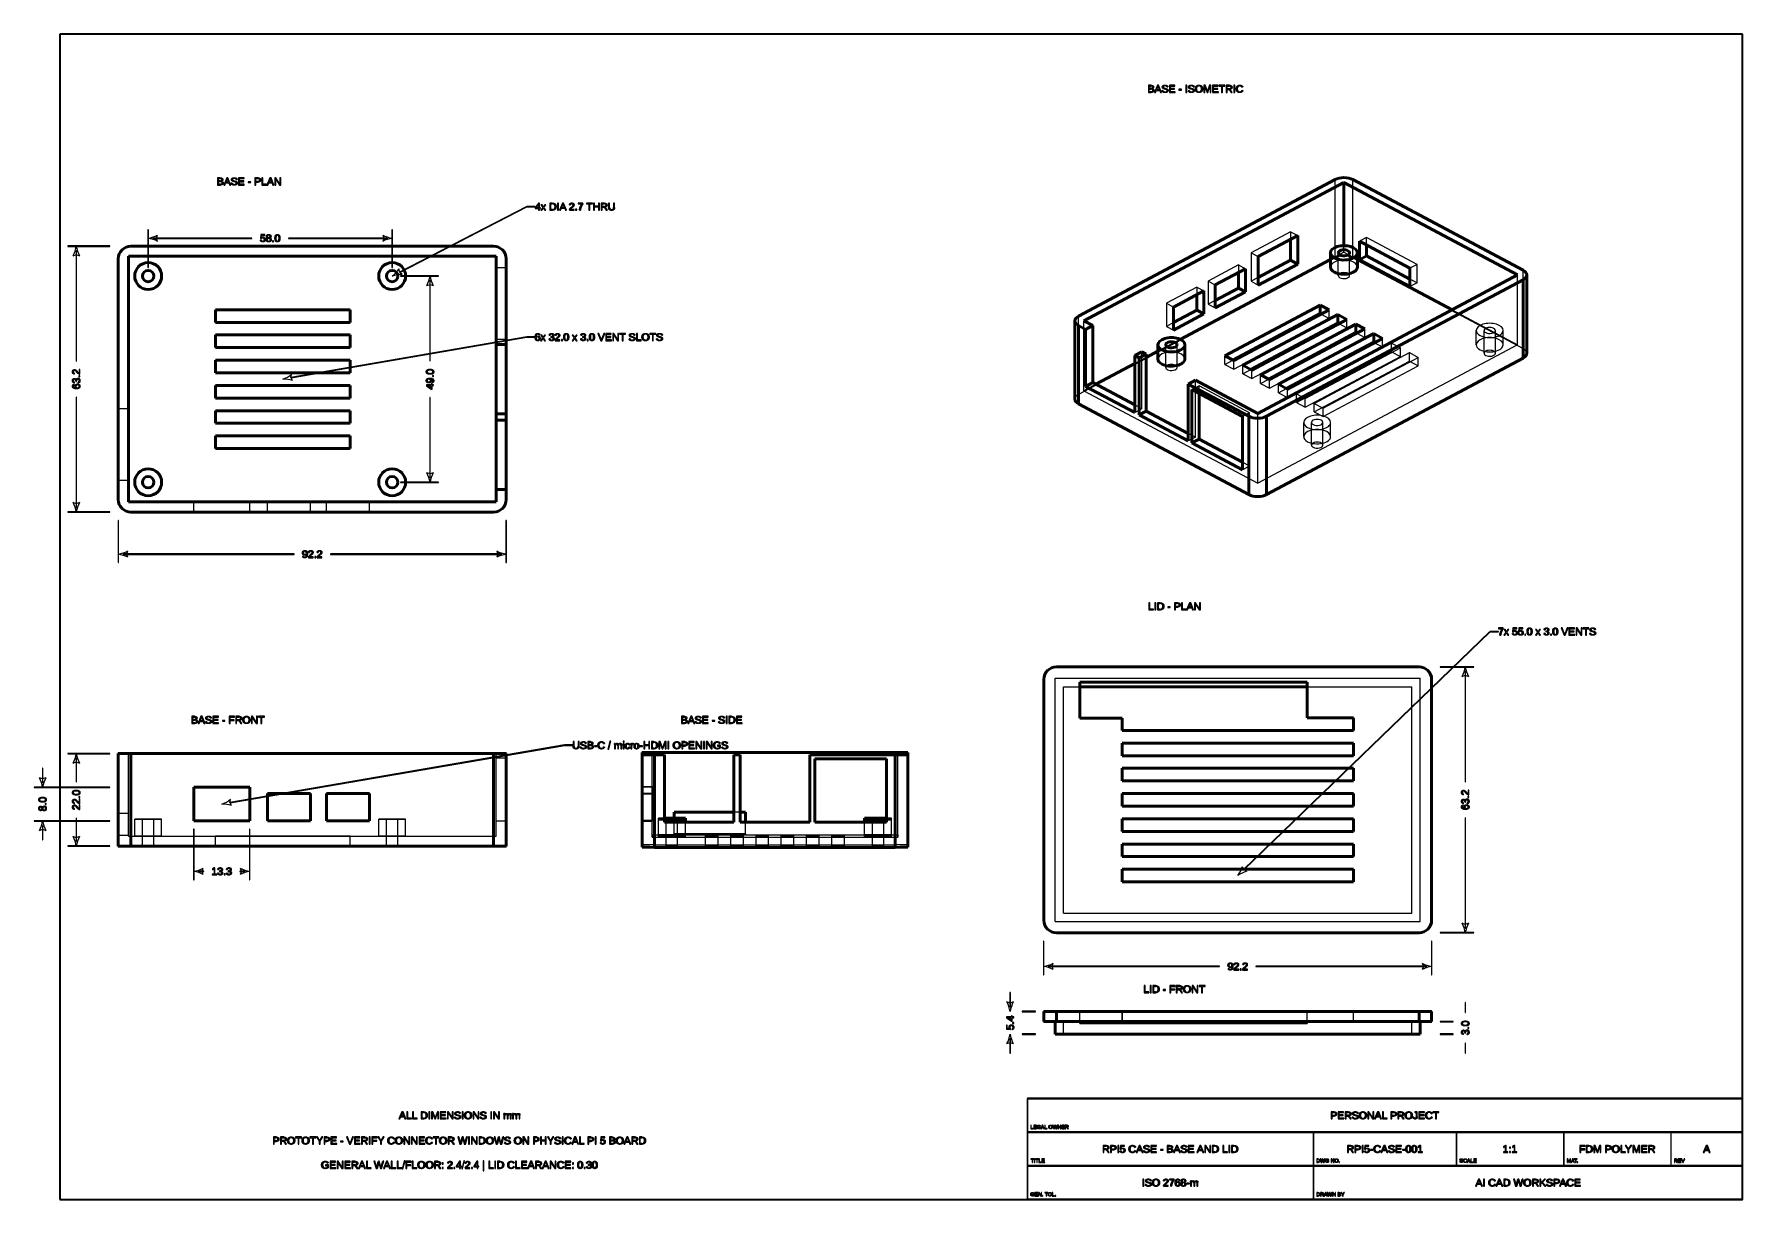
# Model space of a CAD drawing. Header units: millimetres. Extents: x 4 to 410, y 10 to 287.
import ezdxf

# ---------------------------------------------------------------- set-up
doc = ezdxf.new("R2010")
doc.units = ezdxf.units.MM
for name, color, linetype, lineweight in [('border', 7, 'Continuous', 35), ('dimensions', 7, 'Continuous', 13), ('hidden', 7, 'Continuous', 25), ('part', 7, 'Continuous', 50)]:
    doc.layers.add(name, color=color, linetype=linetype, lineweight=lineweight)

msp = doc.modelspace()

# ---------------------------------------------------------------- linework, layer by layer
at = {"layer": 'border'}
for p, q in [((10, 287), (10, 10)), ((410, 287), (10, 287)), ((410, 10), (410, 287)), ((10, 10), (410, 10))]:
    msp.add_line(p, q, dxfattribs=at)
at = {"layer": 'dimensions'}
for p, q in [((268.76, 274.86), (268.76, 273.14)), ((269.38, 274.86), (268.76, 274.86)), ((268.76, 273.14), (269.46, 273.14)), ((268.99, 274.67), (269.38, 274.67)), ((268.99, 274.13), (268.99, 274.67)), ((269.38, 274.13), (268.99, 274.13)), ((268.99, 273.95), (269.43, 273.95)), ((268.99, 273.33), (268.99, 273.95)), ((269.45, 273.33), (268.99, 273.33)), ((270.93, 274.86), (270.23, 273.14)), ((270.23, 273.14), (270.47, 273.14)), ((270.47, 273.14), (270.67, 273.64)), ((270.67, 273.64), (271.45, 273.64)), ((270.74, 273.82), (270.96, 274.39)), ((271.38, 273.82), (270.74, 273.82)), ((271.19, 274.86), (270.93, 274.86)), ((271.05, 274.65), (271.06, 274.68)), ((271.06, 274.68), (271.09, 274.58)), ((271.16, 274.39), (271.38, 273.82)), ((271.88, 273.14), (271.19, 274.86)), ((271.45, 273.64), (271.65, 273.14)), ((271.65, 273.14), (271.88, 273.14)), ((272.23, 273.6), (272, 273.55)), ((273.17, 274.45), (273.4, 274.49)), ((273.76, 274.86), (273.76, 273.14)), ((275.07, 274.86), (273.76, 274.86)), ((273.76, 273.14), (275.12, 273.14)), ((274, 274.67), (275.07, 274.67)), ((274, 274.12), (274, 274.67)), ((274.99, 274.12), (274, 274.12)), ((274, 273.93), (274.99, 273.93)), ((274, 273.33), (274, 273.93)), ((275.12, 273.33), (274, 273.33)), ((274.99, 273.93), (274.99, 274.12)), ((275.07, 274.67), (275.07, 274.86)), ((275.12, 273.14), (275.12, 273.33)), ((276.03, 273.9), (276.03, 273.71)), ((276.64, 273.9), (276.03, 273.9)), ((276.03, 273.71), (276.64, 273.71)), ((276.64, 273.71), (276.64, 273.9)), ((277.68, 274.86), (277.68, 273.14)), ((277.91, 274.86), (277.68, 274.86)), ((277.68, 273.14), (277.91, 273.14)), ((277.91, 273.14), (277.91, 274.86)), ((278.48, 273.6), (278.25, 273.55)), ((279.42, 274.45), (279.65, 274.49)), ((281.96, 274.86), (281.96, 273.14)), ((282.26, 274.86), (281.96, 274.86)), ((281.96, 273.14), (282.17, 273.14)), ((282.16, 274.65), (282.2, 274.52)), ((282.16, 274.52), (282.16, 274.65)), ((282.17, 274.29), (282.16, 274.52)), ((282.17, 273.14), (282.17, 274.29)), ((282.2, 274.52), (282.27, 274.31)), ((282.72, 273.67), (282.26, 274.86)), ((282.27, 274.31), (282.72, 273.14)), ((282.72, 273.14), (282.88, 273.14)), ((283.33, 274.86), (282.88, 273.67)), ((282.88, 273.14), (283.32, 274.31)), ((283.63, 274.86), (283.33, 274.86)), ((283.42, 274.29), (283.42, 273.14)), ((283.42, 273.14), (283.63, 273.14)), ((283.63, 273.14), (283.63, 274.86)), ((284.04, 274.86), (284.04, 273.14)), ((285.35, 274.86), (284.04, 274.86)), ((284.04, 273.14), (285.4, 273.14)), ((284.27, 274.67), (285.35, 274.67)), ((284.27, 274.12), (284.27, 274.67)), ((285.27, 274.12), (284.27, 274.12)), ((284.27, 273.93), (285.27, 273.93)), ((284.27, 273.33), (284.27, 273.93)), ((285.4, 273.33), (284.27, 273.33)), ((285.27, 273.93), (285.27, 274.12)), ((285.35, 274.67), (285.35, 274.86)), ((285.4, 273.14), (285.4, 273.33)), ((285.56, 274.86), (285.56, 274.67)), ((286.97, 274.86), (285.56, 274.86)), ((285.56, 274.67), (286.15, 274.67)), ((286.15, 274.67), (286.15, 273.14)), ((286.15, 273.14), (286.38, 273.14)), ((286.38, 274.67), (286.97, 274.67)), ((286.38, 273.14), (286.38, 274.67)), ((286.97, 274.67), (286.97, 274.86)), ((287.24, 274.86), (287.24, 273.14)), ((288.04, 274.86), (287.24, 274.86)), ((287.24, 273.14), (287.47, 273.14)), ((287.47, 274.67), (288.02, 274.67)), ((287.47, 274.04), (287.47, 274.67)), ((288.03, 274.04), (287.47, 274.04)), ((287.47, 273.85), (288, 273.85)), ((287.47, 273.14), (287.47, 273.85)), ((288, 273.85), (288.45, 273.14)), ((288.72, 273.14), (288.23, 273.88)), ((288.45, 273.14), (288.72, 273.14)), ((289.07, 274.86), (289.07, 273.14)), ((289.3, 274.86), (289.07, 274.86)), ((289.07, 273.14), (289.3, 273.14)), ((289.3, 273.14), (289.3, 274.86)), ((291, 274.39), (291.22, 274.46)), ((291.24, 273.57), (291.05, 273.66)), ((47.49, 252.86), (47.49, 251.14)), ((48.12, 252.86), (47.49, 252.86)), ((47.73, 252.67), (48.12, 252.67)), ((47.73, 252.13), (47.73, 252.67)), ((48.12, 252.13), (47.73, 252.13)), ((47.73, 251.95), (48.16, 251.95)), ((47.73, 251.33), (47.73, 251.95)), ((49.66, 252.86), (48.96, 251.14)), ((49.47, 251.82), (49.69, 252.39)), ((49.93, 252.86), (49.66, 252.86)), ((49.78, 252.65), (49.79, 252.68)), ((49.79, 252.68), (49.82, 252.58)), ((49.89, 252.39), (50.11, 251.82)), ((50.62, 251.14), (49.93, 252.86)), ((51.91, 252.45), (52.14, 252.49)), ((52.5, 252.86), (52.5, 251.14)), ((53.8, 252.86), (52.5, 252.86)), ((52.73, 252.67), (53.8, 252.67)), ((52.73, 252.12), (52.73, 252.67)), ((53.73, 252.12), (52.73, 252.12)), ((52.73, 251.93), (53.73, 251.93)), ((52.73, 251.33), (52.73, 251.93)), ((53.73, 251.93), (53.73, 252.12)), ((53.8, 252.67), (53.8, 252.86)), ((54.76, 251.9), (54.76, 251.71)), ((55.37, 251.9), (54.76, 251.9)), ((55.37, 251.71), (55.37, 251.9)), ((56.38, 252.86), (56.38, 251.14)), ((57.11, 252.86), (56.38, 252.86)), ((56.62, 252.67), (57.08, 252.67)), ((56.62, 251.99), (56.62, 252.67)), ((57.09, 251.99), (56.62, 251.99)), ((58.05, 252.86), (58.05, 251.14)), ((58.29, 252.86), (58.05, 252.86)), ((58.29, 251.33), (58.29, 252.86)), ((59.94, 252.86), (59.24, 251.14)), ((59.75, 251.82), (59.97, 252.39)), ((60.21, 252.86), (59.94, 252.86)), ((60.06, 252.65), (60.07, 252.68)), ((60.07, 252.68), (60.11, 252.58)), ((60.18, 252.39), (60.4, 251.82)), ((60.9, 251.14), (60.21, 252.86)), ((61.11, 252.86), (61.11, 251.14)), ((61.38, 252.86), (61.11, 252.86)), ((61.31, 252.6), (62.23, 251.14)), ((61.31, 252.49), (61.31, 252.6)), ((61.32, 252.28), (61.31, 252.49)), ((61.32, 251.14), (61.32, 252.28)), ((62.31, 251.38), (61.38, 252.86)), ((62.3, 252.86), (62.3, 251.73)), ((62.51, 252.86), (62.3, 252.86)), ((62.51, 251.14), (62.51, 252.86)), ((47.49, 251.14), (48.19, 251.14)), ((48.18, 251.33), (47.73, 251.33)), ((48.96, 251.14), (49.2, 251.14)), ((49.2, 251.14), (49.4, 251.64)), ((49.4, 251.64), (50.18, 251.64)), ((50.11, 251.82), (49.47, 251.82)), ((50.18, 251.64), (50.38, 251.14)), ((50.38, 251.14), (50.62, 251.14)), ((50.96, 251.6), (50.74, 251.55)), ((52.5, 251.14), (53.85, 251.14)), ((53.85, 251.33), (52.73, 251.33)), ((53.85, 251.14), (53.85, 251.33)), ((54.76, 251.71), (55.37, 251.71)), ((56.38, 251.14), (56.62, 251.14)), ((56.62, 251.81), (57.12, 251.81)), ((56.62, 251.14), (56.62, 251.81)), ((58.05, 251.14), (59.15, 251.14)), ((59.15, 251.33), (58.29, 251.33)), ((59.15, 251.14), (59.15, 251.33)), ((59.24, 251.14), (59.48, 251.14)), ((59.48, 251.14), (59.68, 251.64)), ((59.68, 251.64), (60.47, 251.64)), ((60.4, 251.82), (59.75, 251.82)), ((60.47, 251.64), (60.66, 251.14)), ((60.66, 251.14), (60.9, 251.14)), ((61.11, 251.14), (61.32, 251.14)), ((62.23, 251.14), (62.51, 251.14)), ((120.98, 246.04), (90.74, 230.46)), ((90.79, 230.37), (121.02, 245.96)), ((121.02, 245.96), (120.98, 246.04)), ((123, 246.05), (121, 246.05)), ((121, 246.05), (121, 245.95)), ((121, 245.95), (123, 245.95)), ((123.79, 246.86), (123, 245.7)), ((123, 245.95), (123, 246.05)), ((123, 245.7), (123, 245.53)), ((123, 245.53), (123.81, 245.53)), ((123.2, 245.7), (123.22, 245.73)), ((123.81, 245.7), (123.2, 245.7)), ((123.22, 245.73), (123.29, 245.82)), ((123.29, 245.82), (123.73, 246.47)), ((124.02, 246.86), (123.79, 246.86)), ((123.81, 246.61), (123.81, 245.7)), ((123.81, 245.53), (123.81, 245.14)), ((123.81, 245.14), (124.02, 245.14)), ((124.02, 245.7), (124.02, 246.86)), ((124.26, 245.7), (124.02, 245.7)), ((124.02, 245.53), (124.26, 245.53)), ((124.02, 245.14), (124.02, 245.53)), ((124.26, 245.53), (124.26, 245.7)), ((124.83, 245.82), (124.36, 245.14)), ((124.36, 245.14), (124.6, 245.14)), ((124.38, 246.46), (124.83, 245.82)), ((124.63, 246.46), (124.38, 246.46)), ((124.6, 245.14), (124.96, 245.68)), ((124.96, 245.95), (124.63, 246.46)), ((125.28, 246.46), (124.96, 245.95)), ((124.96, 245.68), (125.31, 245.14)), ((125.08, 245.82), (125.53, 246.46)), ((125.56, 245.14), (125.08, 245.82)), ((125.53, 246.46), (125.28, 246.46)), ((125.31, 245.14), (125.56, 245.14)), ((126.48, 246.86), (126.48, 245.14)), ((127.05, 246.86), (126.48, 246.86)), ((126.48, 245.14), (127.13, 245.14)), ((126.72, 246.67), (127.05, 246.67)), ((126.72, 245.33), (126.72, 246.67)), ((127.1, 245.33), (126.72, 245.33)), ((128.31, 246.86), (128.31, 245.14)), ((128.55, 246.86), (128.31, 246.86)), ((128.31, 245.14), (128.55, 245.14)), ((128.55, 245.14), (128.55, 246.86)), ((129.48, 246.86), (128.78, 245.14)), ((128.78, 245.14), (129.02, 245.14)), ((129.02, 245.14), (129.22, 245.64)), ((129.22, 245.64), (130.01, 245.64)), ((129.29, 245.82), (129.51, 246.39)), ((129.94, 245.82), (129.29, 245.82)), ((129.75, 246.86), (129.48, 246.86)), ((129.6, 246.65), (129.61, 246.68)), ((129.61, 246.68), (129.65, 246.58)), ((129.72, 246.39), (129.94, 245.82)), ((130.44, 245.14), (129.75, 246.86)), ((130.01, 245.64), (130.2, 245.14)), ((130.2, 245.14), (130.44, 245.14)), ((131.13, 245.29), (131.13, 245.14)), ((131.13, 245.14), (132.27, 245.14)), ((131.14, 246.43), (131.36, 246.41)), ((132.27, 245.33), (131.37, 245.33)), ((132.27, 245.14), (132.27, 245.33)), ((132.62, 245.41), (132.62, 245.14)), ((132.86, 245.41), (132.62, 245.41)), ((132.62, 245.14), (132.86, 245.14)), ((132.86, 245.14), (132.86, 245.41)), ((133.21, 246.86), (133.21, 246.67)), ((134.35, 246.86), (133.21, 246.86)), ((133.21, 246.67), (134.14, 246.67)), ((133.53, 245.14), (133.76, 245.14)), ((134.35, 246.68), (134.35, 246.86)), ((135.18, 246.86), (135.18, 246.67)), ((136.6, 246.86), (135.18, 246.86)), ((135.18, 246.67), (135.77, 246.67)), ((135.77, 246.67), (135.77, 245.14)), ((135.77, 245.14), (136.01, 245.14)), ((136.01, 246.67), (136.6, 246.67)), ((136.01, 245.14), (136.01, 246.67)), ((136.6, 246.67), (136.6, 246.86)), ((136.86, 246.86), (136.86, 245.14)), ((137.09, 246.86), (136.86, 246.86)), ((136.86, 245.14), (137.09, 245.14)), ((137.09, 246.13), (137.09, 246.86)), ((138.02, 246.13), (137.09, 246.13)), ((137.09, 245.94), (138.02, 245.94)), ((137.09, 245.14), (137.09, 245.94)), ((138.02, 246.86), (138.02, 246.13)), ((138.26, 246.86), (138.02, 246.86)), ((138.02, 245.94), (138.02, 245.14)), ((138.02, 245.14), (138.26, 245.14)), ((138.26, 245.14), (138.26, 246.86)), ((138.66, 246.86), (138.66, 245.14)), ((139.47, 246.86), (138.66, 246.86)), ((138.66, 245.14), (138.9, 245.14)), ((138.9, 246.67), (139.45, 246.67)), ((138.9, 246.04), (138.9, 246.67)), ((139.46, 246.04), (138.9, 246.04)), ((138.9, 245.85), (139.43, 245.85)), ((138.9, 245.14), (138.9, 245.85)), ((139.43, 245.85), (139.88, 245.14)), ((140.15, 245.14), (139.66, 245.88)), ((139.88, 245.14), (140.15, 245.14)), ((140.46, 246.86), (140.46, 245.76)), ((140.69, 246.86), (140.46, 246.86)), ((140.69, 245.78), (140.69, 246.86)), ((141.65, 246.86), (141.65, 245.8)), ((141.88, 246.86), (141.65, 246.86)), ((141.88, 245.79), (141.88, 246.86)), ((31.05, 240.5), (30.95, 240.5)), ((30.95, 240.5), (30.95, 231.5)), ((31.05, 231.5), (31.05, 240.5)), ((89.05, 240.5), (88.95, 240.5)), ((88.95, 240.5), (88.95, 231.5)), ((89.05, 231.5), (89.05, 240.5)), ((21.9, 236.65), (11.9, 236.65)), ((11.9, 236.65), (11.9, 236.55)), ((11.9, 236.55), (21.9, 236.55)), ((21.9, 236.55), (21.9, 236.65)), ((32.12, 238.55), (32.12, 238.45)), ((55.67, 238.55), (32.12, 238.55)), ((32.12, 238.45), (55.67, 238.45)), ((32.97, 238.5), (33.25, 239.25)), ((33.25, 237.75), (32.97, 238.5)), ((55.67, 238.45), (55.67, 238.55)), ((57.89, 238.05), (57.67, 238.02)), ((57.77, 239.36), (57.72, 238.43)), ((57.72, 238.43), (57.93, 238.43)), ((58.75, 239.36), (57.77, 239.36)), ((57.94, 238.63), (57.97, 239.17)), ((57.97, 239.17), (58.75, 239.17)), ((58.75, 239.17), (58.75, 239.36)), ((59.41, 238.54), (59.41, 238.54)), ((59.89, 238.54), (59.89, 238.55)), ((60.57, 237.91), (60.57, 237.64)), ((60.81, 237.91), (60.57, 237.91)), ((60.57, 237.64), (60.81, 237.64)), ((60.81, 237.64), (60.81, 237.91)), ((64.33, 238.55), (64.33, 238.45)), ((87.88, 238.55), (64.33, 238.55)), ((64.33, 238.45), (87.88, 238.45)), ((86.75, 239.25), (87.03, 238.5)), ((87.03, 238.5), (86.75, 237.75)), ((87.88, 238.45), (87.88, 238.55)), ((13.15, 234.35), (13.9, 234.63)), ((13.95, 235.47), (13.85, 235.47)), ((13.85, 235.47), (13.85, 209.31)), ((13.9, 234.63), (14.65, 234.35)), ((13.95, 209.31), (13.95, 235.47)), ((30.95, 231.5), (31.05, 231.5)), ((88.95, 231.5), (89.05, 231.5)), ((90.74, 230.46), (90.66, 231.2)), ((91.34, 229.86), (90.79, 230.37)), ((91, 229.55), (91, 229.45)), ((100, 229.55), (91, 229.55)), ((91, 229.45), (100, 229.45)), ((97.25, 227.25), (98, 227.53)), ((98.05, 228.38), (97.95, 228.38)), ((97.95, 228.38), (97.95, 209.36)), ((98, 227.53), (98.75, 227.25)), ((98.05, 209.36), (98.05, 228.38)), ((100, 229.45), (100, 229.55)), ((123.9, 215.5), (124.11, 215.53)), ((124.31, 215.46), (124.76, 214.82)), ((124.56, 215.46), (124.31, 215.46)), ((124.89, 214.95), (124.56, 215.46)), ((125.21, 215.46), (124.89, 214.95)), ((125.01, 214.82), (125.46, 215.46)), ((125.46, 215.46), (125.21, 215.46)), ((126.33, 215.44), (126.55, 215.42)), ((127.73, 215.43), (127.96, 215.41)), ((131.82, 215.46), (132.27, 214.82)), ((132.06, 215.46), (131.82, 215.46)), ((132.39, 214.95), (132.06, 215.46)), ((132.72, 215.46), (132.39, 214.95)), ((132.52, 214.82), (132.96, 215.46)), ((132.96, 215.46), (132.72, 215.46)), ((133.84, 215.44), (134.06, 215.42)), ((137.89, 215.86), (138.6, 214.14)), ((138.14, 215.86), (137.89, 215.86)), ((138.62, 214.65), (138.14, 215.86)), ((139.29, 215.86), (138.82, 214.65)), ((138.84, 214.14), (139.54, 215.86)), ((139.54, 215.86), (139.29, 215.86)), ((139.76, 215.86), (139.76, 214.14)), ((141.06, 215.86), (139.76, 215.86)), ((139.99, 215.67), (141.06, 215.67)), ((139.99, 215.12), (139.99, 215.67)), ((141.06, 215.67), (141.06, 215.86)), ((141.42, 215.86), (141.42, 214.14)), ((141.69, 215.86), (141.42, 215.86)), ((141.62, 215.6), (142.54, 214.14)), ((141.62, 215.49), (141.62, 215.6)), ((141.63, 215.28), (141.62, 215.49)), ((141.63, 214.14), (141.63, 215.28)), ((142.62, 214.38), (141.69, 215.86)), ((142.61, 215.86), (142.61, 214.73)), ((142.82, 215.86), (142.61, 215.86)), ((142.82, 214.14), (142.82, 215.86)), ((143.08, 215.86), (143.08, 215.67)), ((144.49, 215.86), (143.08, 215.86)), ((143.08, 215.67), (143.67, 215.67)), ((143.67, 215.67), (143.67, 214.14)), ((143.9, 215.67), (144.49, 215.67)), ((143.9, 214.14), (143.9, 215.67)), ((144.49, 215.67), (144.49, 215.86)), ((146.48, 215.45), (146.71, 215.49)), ((147.07, 215.86), (147.07, 214.14)), ((147.31, 215.86), (147.07, 215.86)), ((147.31, 214.33), (147.31, 215.86)), ((150.26, 215.86), (150.26, 215.67)), ((151.67, 215.86), (150.26, 215.86)), ((150.26, 215.67), (150.85, 215.67)), ((150.85, 215.67), (150.85, 214.14)), ((151.08, 215.67), (151.67, 215.67)), ((151.08, 214.14), (151.08, 215.67)), ((151.67, 215.67), (151.67, 215.86)), ((153.01, 215.45), (153.24, 215.49)), ((120.99, 215.05), (64.95, 205.39)), ((64.97, 205.29), (121.01, 214.95)), ((121.01, 214.95), (120.99, 215.05)), ((123, 215.05), (121, 215.05)), ((121, 215.05), (121, 214.95)), ((121, 214.95), (123, 214.95)), ((123, 214.95), (123, 215.05)), ((124.76, 214.82), (124.29, 214.14)), ((124.29, 214.14), (124.53, 214.14)), ((124.53, 214.14), (124.89, 214.68)), ((124.89, 214.68), (125.24, 214.14)), ((125.49, 214.14), (125.01, 214.82)), ((125.24, 214.14), (125.49, 214.14)), ((126.53, 214.6), (126.3, 214.58)), ((126.72, 215.11), (126.72, 214.92)), ((126.84, 215.11), (126.72, 215.11)), ((126.72, 214.92), (126.84, 214.92)), ((127.08, 215.02), (127.08, 215.02)), ((127.72, 214.29), (127.72, 214.14)), ((127.72, 214.14), (128.86, 214.14)), ((128.86, 214.33), (127.97, 214.33)), ((128.86, 214.14), (128.86, 214.33)), ((129.22, 214.41), (129.22, 214.14)), ((129.46, 214.41), (129.22, 214.41)), ((129.22, 214.14), (129.46, 214.14)), ((129.46, 214.14), (129.46, 214.41)), ((132.27, 214.82), (131.8, 214.14)), ((131.8, 214.14), (132.03, 214.14)), ((132.03, 214.14), (132.39, 214.68)), ((132.39, 214.68), (132.75, 214.14)), ((132.99, 214.14), (132.52, 214.82)), ((132.75, 214.14), (132.99, 214.14)), ((134.04, 214.6), (133.81, 214.58)), ((134.22, 215.11), (134.22, 214.92)), ((134.34, 215.11), (134.22, 215.11)), ((134.22, 214.92), (134.35, 214.92)), ((134.59, 215.02), (134.59, 215.02)), ((135.33, 214.41), (135.33, 214.14)), ((135.57, 214.41), (135.33, 214.41)), ((135.33, 214.14), (135.57, 214.14)), ((135.57, 214.14), (135.57, 214.41)), ((138.6, 214.14), (138.84, 214.14)), ((138.72, 214.34), (138.62, 214.65)), ((138.82, 214.65), (138.72, 214.34)), ((139.76, 214.14), (141.11, 214.14)), ((140.99, 215.12), (139.99, 215.12)), ((139.99, 214.93), (140.99, 214.93)), ((139.99, 214.33), (139.99, 214.93)), ((141.11, 214.33), (139.99, 214.33)), ((140.99, 214.93), (140.99, 215.12)), ((141.11, 214.14), (141.11, 214.33)), ((141.42, 214.14), (141.63, 214.14)), ((142.54, 214.14), (142.82, 214.14)), ((143.67, 214.14), (143.9, 214.14)), ((145.54, 214.6), (145.31, 214.55)), ((147.07, 214.14), (148.17, 214.14)), ((148.17, 214.33), (147.31, 214.33)), ((148.17, 214.14), (148.17, 214.33)), ((150.85, 214.14), (151.08, 214.14)), ((152.07, 214.6), (151.84, 214.55)), ((13.85, 209.31), (13.95, 209.31)), ((14.57, 207.31), (14.57, 206.41)), ((14.76, 207.31), (14.57, 207.31)), ((14.76, 206.17), (14.76, 207.31)), ((97.95, 209.36), (98.05, 209.36)), ((13.4, 203.59), (13.37, 203.8)), ((13.46, 204.08), (13.48, 204.3)), ((13.47, 206.18), (13.49, 206.4)), ((13.79, 204.58), (13.79, 204.46)), ((13.79, 204.46), (13.98, 204.46)), ((13.88, 204.83), (13.88, 204.83)), ((13.98, 204.46), (13.98, 204.59)), ((14.3, 204.28), (14.32, 204.05)), ((14.49, 205.81), (14.49, 205.58)), ((14.76, 205.81), (14.49, 205.81)), ((14.49, 205.58), (14.76, 205.58)), ((14.61, 206.17), (14.76, 206.17)), ((14.76, 205.58), (14.76, 205.81)), ((64.95, 205.39), (65.09, 206.12)), ((65.34, 204.64), (64.97, 205.29)), ((97.14, 203.66), (97.14, 203.43)), ((98.3, 203.66), (97.14, 203.66)), ((97.14, 203.43), (98.3, 202.64)), ((97.39, 203.46), (98.3, 203.46)), ((98.18, 202.93), (97.53, 203.37)), ((98.3, 203.9), (98.3, 203.66)), ((98.47, 203.9), (98.3, 203.9)), ((98.3, 203.46), (98.3, 202.85)), ((98.47, 203.66), (98.47, 203.9)), ((98.86, 203.66), (98.47, 203.66)), ((98.47, 203.46), (98.86, 203.46)), ((98.47, 202.64), (98.47, 203.46)), ((98.49, 204.34), (98.53, 204.13)), ((98.59, 205.83), (98.59, 205.6)), ((98.86, 205.83), (98.59, 205.83)), ((98.59, 205.6), (98.86, 205.6)), ((98.86, 205.6), (98.86, 205.83)), ((98.86, 203.46), (98.86, 203.66)), ((13.95, 200.69), (13.85, 200.69)), ((13.85, 200.69), (13.85, 174.53)), ((13.95, 174.53), (13.95, 200.69)), ((98.05, 200.64), (97.95, 200.64)), ((97.95, 200.64), (97.95, 181.62)), ((98.05, 181.62), (98.05, 200.64)), ((98.27, 202.87), (98.18, 202.93)), ((98.3, 202.85), (98.27, 202.87)), ((98.3, 202.64), (98.47, 202.64)), ((91, 180.55), (91, 180.45)), ((100, 180.55), (91, 180.55)), ((91, 180.45), (100, 180.45)), ((98, 182.47), (97.25, 182.75)), ((97.95, 181.62), (98.05, 181.62)), ((98.75, 182.75), (98, 182.47)), ((100, 180.45), (100, 180.55)), ((13.9, 175.37), (13.15, 175.65)), ((14.65, 175.65), (13.9, 175.37)), ((21.9, 173.45), (11.9, 173.45)), ((11.9, 173.45), (11.9, 173.35)), ((11.9, 173.35), (21.9, 173.35)), ((13.85, 174.53), (13.95, 174.53)), ((21.9, 173.35), (21.9, 173.45)), ((23.95, 171.4), (23.85, 171.4)), ((23.85, 171.4), (23.85, 161.4)), ((23.95, 161.4), (23.95, 171.4)), ((116.15, 171.4), (116.05, 171.4)), ((116.05, 171.4), (116.05, 161.4)), ((116.15, 161.4), (116.15, 171.4)), ((25.02, 163.45), (25.02, 163.35)), ((65.69, 163.45), (25.02, 163.45)), ((25.02, 163.35), (65.69, 163.35)), ((25.87, 163.4), (26.15, 164.15)), ((26.15, 162.65), (25.87, 163.4)), ((65.69, 163.35), (65.69, 163.45)), ((67.93, 162.91), (67.72, 162.87)), ((69.09, 162.69), (69.09, 162.54)), ((69.09, 162.54), (70.23, 162.54)), ((69.1, 163.83), (69.32, 163.81)), ((70.23, 162.73), (69.33, 162.73)), ((70.23, 162.54), (70.23, 162.73)), ((70.58, 162.81), (70.58, 162.54)), ((70.82, 162.81), (70.58, 162.81)), ((70.58, 162.54), (70.82, 162.54)), ((70.82, 162.54), (70.82, 162.81)), ((71.17, 162.69), (71.17, 162.54)), ((71.17, 162.54), (72.31, 162.54)), ((71.18, 163.83), (71.41, 163.81)), ((72.31, 162.73), (71.41, 162.73)), ((72.31, 162.54), (72.31, 162.73)), ((74.31, 163.45), (74.31, 163.35)), ((114.97, 163.45), (74.31, 163.45)), ((74.31, 163.35), (114.97, 163.35)), ((113.85, 164.15), (114.13, 163.4)), ((114.13, 163.4), (113.85, 162.65)), ((114.97, 163.35), (114.97, 163.45)), ((23.85, 161.4), (23.95, 161.4)), ((116.05, 161.4), (116.15, 161.4)), ((268.88, 151.86), (268.88, 150.14)), ((269.12, 151.86), (268.88, 151.86)), ((269.12, 150.33), (269.12, 151.86)), ((269.99, 150.33), (269.12, 150.33)), ((269.99, 150.14), (269.99, 150.33)), ((270.3, 151.86), (270.3, 150.14)), ((270.53, 151.86), (270.3, 151.86)), ((270.53, 150.14), (270.53, 151.86)), ((270.97, 151.86), (270.97, 150.14)), ((271.54, 151.86), (270.97, 151.86)), ((271.2, 151.67), (271.53, 151.67)), ((271.2, 150.33), (271.2, 151.67)), ((271.58, 150.33), (271.2, 150.33)), ((273.37, 150.9), (273.37, 150.71)), ((273.98, 150.9), (273.37, 150.9)), ((273.37, 150.71), (273.98, 150.71)), ((273.98, 150.71), (273.98, 150.9)), ((275, 151.86), (275, 150.14)), ((275.72, 151.86), (275, 151.86)), ((275.23, 151.67), (275.69, 151.67)), ((275.23, 150.99), (275.23, 151.67)), ((275.7, 150.99), (275.23, 150.99)), ((275.23, 150.81), (275.73, 150.81)), ((275.23, 150.14), (275.23, 150.81)), ((276.66, 151.86), (276.66, 150.14)), ((276.9, 151.86), (276.66, 151.86)), ((276.9, 150.33), (276.9, 151.86)), ((277.76, 150.33), (276.9, 150.33)), ((277.76, 150.14), (277.76, 150.33)), ((278.55, 151.86), (277.85, 150.14)), ((278.09, 150.14), (278.29, 150.64)), ((278.29, 150.64), (279.08, 150.64)), ((278.36, 150.82), (278.58, 151.39)), ((279.01, 150.82), (278.36, 150.82)), ((278.82, 151.86), (278.55, 151.86)), ((278.67, 151.65), (278.68, 151.68)), ((278.68, 151.68), (278.72, 151.58)), ((278.79, 151.39), (279.01, 150.82)), ((279.51, 150.14), (278.82, 151.86)), ((279.08, 150.64), (279.27, 150.14)), ((279.72, 151.86), (279.72, 150.14)), ((279.99, 151.86), (279.72, 151.86)), ((279.92, 151.6), (280.84, 150.14)), ((279.92, 151.49), (279.92, 151.6)), ((279.93, 151.28), (279.92, 151.49)), ((279.93, 150.14), (279.93, 151.28)), ((280.92, 150.39), (279.99, 151.86)), ((280.91, 151.86), (280.91, 150.73)), ((281.12, 151.86), (280.91, 151.86)), ((281.12, 150.14), (281.12, 151.86)), ((268.88, 150.14), (269.99, 150.14)), ((270.3, 150.14), (270.53, 150.14)), ((270.97, 150.14), (271.61, 150.14)), ((275, 150.14), (275.23, 150.14)), ((276.66, 150.14), (277.76, 150.14)), ((277.85, 150.14), (278.09, 150.14)), ((279.27, 150.14), (279.51, 150.14)), ((279.72, 150.14), (279.93, 150.14)), ((280.84, 150.14), (281.12, 150.14)), ((349.97, 145.04), (291.39, 88.42)), ((291.46, 88.35), (350.03, 144.96)), ((350.03, 144.96), (349.97, 145.04)), ((352, 145.05), (350, 145.05)), ((350, 145.05), (350, 144.95)), ((350, 144.95), (352, 144.95)), ((352, 145.86), (352, 145.67)), ((353.14, 145.86), (352, 145.86)), ((352, 145.67), (352.92, 145.67)), ((352, 144.95), (352, 145.05)), ((352.32, 144.14), (352.55, 144.14)), ((353.14, 145.68), (353.14, 145.86)), ((353.76, 144.82), (353.29, 144.14)), ((353.29, 144.14), (353.53, 144.14)), ((353.31, 145.46), (353.76, 144.82)), ((353.56, 145.46), (353.31, 145.46)), ((353.53, 144.14), (353.88, 144.68)), ((353.88, 144.95), (353.56, 145.46)), ((354.21, 145.46), (353.88, 144.95)), ((353.88, 144.68), (354.24, 144.14)), ((354.01, 144.82), (354.46, 145.46)), ((354.49, 144.14), (354.01, 144.82)), ((354.46, 145.46), (354.21, 145.46)), ((354.24, 144.14), (354.49, 144.14)), ((355.53, 144.55), (355.31, 144.52)), ((355.41, 145.86), (355.36, 144.93)), ((355.36, 144.93), (355.57, 144.93)), ((356.39, 145.86), (355.41, 145.86)), ((355.58, 145.13), (355.61, 145.67)), ((355.61, 145.67), (356.39, 145.67)), ((356.39, 145.67), (356.39, 145.86)), ((356.92, 144.55), (356.7, 144.52)), ((356.8, 145.86), (356.75, 144.93)), ((356.75, 144.93), (356.96, 144.93)), ((357.78, 145.86), (356.8, 145.86)), ((356.97, 145.13), (357, 145.67)), ((357, 145.67), (357.78, 145.67)), ((357.78, 145.67), (357.78, 145.86)), ((358.22, 144.41), (358.22, 144.14)), ((358.45, 144.41), (358.22, 144.41)), ((358.22, 144.14), (358.45, 144.14)), ((358.45, 144.14), (358.45, 144.41)), ((361.27, 144.82), (360.8, 144.14)), ((360.8, 144.14), (361.03, 144.14)), ((360.82, 145.46), (361.27, 144.82)), ((361.06, 145.46), (360.82, 145.46)), ((361.03, 144.14), (361.39, 144.68)), ((361.39, 144.95), (361.06, 145.46)), ((361.72, 145.46), (361.39, 144.95)), ((361.39, 144.68), (361.74, 144.14)), ((361.51, 144.82), (361.96, 145.46)), ((361.99, 144.14), (361.51, 144.82)), ((361.96, 145.46), (361.72, 145.46)), ((361.74, 144.14), (361.99, 144.14)), ((363.03, 144.6), (362.81, 144.58)), ((362.84, 145.44), (363.06, 145.42)), ((363.22, 145.11), (363.22, 144.92)), ((363.34, 145.11), (363.22, 145.11)), ((363.22, 144.92), (363.34, 144.92)), ((363.58, 145.02), (363.58, 145.02)), ((364.33, 144.41), (364.33, 144.14)), ((364.57, 144.41), (364.33, 144.41)), ((364.33, 144.14), (364.57, 144.14)), ((364.57, 144.14), (364.57, 144.41)), ((366.89, 145.86), (367.59, 144.14)), ((367.14, 145.86), (366.89, 145.86)), ((367.61, 144.65), (367.14, 145.86)), ((367.59, 144.14), (367.84, 144.14)), ((367.72, 144.34), (367.61, 144.65)), ((367.82, 144.65), (367.72, 144.34)), ((368.29, 145.86), (367.82, 144.65)), ((367.84, 144.14), (368.54, 145.86)), ((368.54, 145.86), (368.29, 145.86)), ((368.75, 145.86), (368.75, 144.14)), ((370.06, 145.86), (368.75, 145.86)), ((368.75, 144.14), (370.11, 144.14)), ((368.99, 145.67), (370.06, 145.67)), ((368.99, 145.12), (368.99, 145.67)), ((369.99, 145.12), (368.99, 145.12)), ((368.99, 144.93), (369.99, 144.93)), ((368.99, 144.33), (368.99, 144.93)), ((370.11, 144.33), (368.99, 144.33)), ((369.99, 144.93), (369.99, 145.12)), ((370.06, 145.67), (370.06, 145.86)), ((370.11, 144.14), (370.11, 144.33)), ((370.42, 145.86), (370.42, 144.14)), ((370.69, 145.86), (370.42, 145.86)), ((370.42, 144.14), (370.63, 144.14)), ((370.62, 145.6), (371.54, 144.14)), ((370.62, 145.49), (370.62, 145.6)), ((370.63, 145.28), (370.62, 145.49)), ((370.63, 144.14), (370.63, 145.28)), ((371.62, 144.38), (370.69, 145.86)), ((371.54, 144.14), (371.82, 144.14)), ((371.61, 145.86), (371.61, 144.73)), ((371.82, 145.86), (371.61, 145.86)), ((371.82, 144.14), (371.82, 145.86)), ((372.08, 145.86), (372.08, 145.67)), ((373.49, 145.86), (372.08, 145.86)), ((372.08, 145.67), (372.67, 145.67)), ((372.67, 145.67), (372.67, 144.14)), ((372.67, 144.14), (372.9, 144.14)), ((372.9, 145.67), (373.49, 145.67)), ((372.9, 144.14), (372.9, 145.67)), ((373.49, 145.67), (373.49, 145.86)), ((373.89, 144.6), (373.66, 144.55)), ((374.83, 145.45), (375.06, 145.49)), ((338.1, 136.65), (338.1, 136.55)), ((346.1, 136.65), (338.1, 136.65)), ((338.1, 136.55), (346.1, 136.55)), ((343.35, 134.35), (344.1, 134.63)), ((344.15, 135.47), (344.05, 135.47)), ((344.05, 135.47), (344.05, 109.31)), ((344.1, 134.63), (344.85, 134.35)), ((344.15, 109.31), (344.15, 135.47)), ((346.1, 136.55), (346.1, 136.65)), ((41.38, 124.86), (41.38, 123.14)), ((42.01, 124.86), (41.38, 124.86)), ((41.38, 123.14), (42.08, 123.14)), ((41.61, 124.67), (42.01, 124.67)), ((41.61, 124.13), (41.61, 124.67)), ((42.01, 124.13), (41.61, 124.13)), ((41.61, 123.95), (42.05, 123.95)), ((41.61, 123.33), (41.61, 123.95)), ((42.07, 123.33), (41.61, 123.33)), ((43.55, 124.86), (42.85, 123.14)), ((42.85, 123.14), (43.09, 123.14)), ((43.09, 123.14), (43.29, 123.64)), ((43.29, 123.64), (44.07, 123.64)), ((43.36, 123.82), (43.58, 124.39)), ((44, 123.82), (43.36, 123.82)), ((43.81, 124.86), (43.55, 124.86)), ((43.67, 124.65), (43.68, 124.68)), ((43.68, 124.68), (43.71, 124.58)), ((43.78, 124.39), (44, 123.82)), ((44.51, 123.14), (43.81, 124.86)), ((44.07, 123.64), (44.27, 123.14)), ((44.27, 123.14), (44.51, 123.14)), ((44.85, 123.6), (44.62, 123.55)), ((45.79, 124.45), (46.02, 124.49)), ((46.38, 124.86), (46.38, 123.14)), ((47.69, 124.86), (46.38, 124.86)), ((46.38, 123.14), (47.74, 123.14)), ((46.62, 124.67), (47.69, 124.67)), ((46.62, 124.12), (46.62, 124.67)), ((47.61, 124.12), (46.62, 124.12)), ((46.62, 123.93), (47.61, 123.93)), ((46.62, 123.33), (46.62, 123.93)), ((47.74, 123.33), (46.62, 123.33)), ((47.61, 123.93), (47.61, 124.12)), ((47.69, 124.67), (47.69, 124.86)), ((47.74, 123.14), (47.74, 123.33)), ((48.65, 123.9), (48.65, 123.71)), ((49.26, 123.9), (48.65, 123.9)), ((48.65, 123.71), (49.26, 123.71)), ((49.26, 123.71), (49.26, 123.9)), ((50.27, 124.86), (50.27, 123.14)), ((51.49, 124.86), (50.27, 124.86)), ((50.27, 123.14), (50.51, 123.14)), ((50.51, 124.67), (51.49, 124.67)), ((50.51, 124.03), (50.51, 124.67)), ((51.46, 124.03), (50.51, 124.03)), ((50.51, 123.84), (51.46, 123.84)), ((50.51, 123.14), (50.51, 123.84)), ((51.46, 123.84), (51.46, 124.03)), ((51.49, 124.67), (51.49, 124.86)), ((51.8, 124.86), (51.8, 123.14)), ((52.61, 124.86), (51.8, 124.86)), ((51.8, 123.14), (52.03, 123.14)), ((52.03, 124.67), (52.59, 124.67)), ((52.03, 124.04), (52.03, 124.67)), ((52.6, 124.04), (52.03, 124.04)), ((52.03, 123.85), (52.57, 123.85)), ((52.03, 123.14), (52.03, 123.85)), ((52.57, 123.85), (53.02, 123.14)), ((53.28, 123.14), (52.8, 123.88)), ((53.02, 123.14), (53.28, 123.14)), ((55.55, 124.86), (55.55, 123.14)), ((55.82, 124.86), (55.55, 124.86)), ((55.55, 123.14), (55.76, 123.14)), ((55.74, 124.6), (56.67, 123.14)), ((55.75, 124.49), (55.74, 124.6)), ((55.76, 124.28), (55.75, 124.49)), ((55.76, 123.14), (55.76, 124.28)), ((56.75, 123.38), (55.82, 124.86)), ((56.67, 123.14), (56.95, 123.14)), ((56.74, 124.86), (56.74, 123.73)), ((56.95, 124.86), (56.74, 124.86)), ((56.95, 123.14), (56.95, 124.86)), ((57.21, 124.86), (57.21, 124.67)), ((58.62, 124.86), (57.21, 124.86)), ((57.21, 124.67), (57.8, 124.67)), ((57.8, 124.67), (57.8, 123.14)), ((57.8, 123.14), (58.03, 123.14)), ((58.03, 124.67), (58.62, 124.67)), ((58.03, 123.14), (58.03, 124.67)), ((58.62, 124.67), (58.62, 124.86)), ((157.79, 124.86), (157.79, 123.14)), ((158.42, 124.86), (157.79, 124.86)), ((157.79, 123.14), (158.49, 123.14)), ((158.03, 124.67), (158.42, 124.67)), ((158.03, 124.13), (158.03, 124.67)), ((158.42, 124.13), (158.03, 124.13)), ((158.03, 123.95), (158.46, 123.95)), ((158.03, 123.33), (158.03, 123.95)), ((158.48, 123.33), (158.03, 123.33)), ((159.96, 124.86), (159.26, 123.14)), ((159.26, 123.14), (159.5, 123.14)), ((159.5, 123.14), (159.7, 123.64)), ((159.7, 123.64), (160.48, 123.64)), ((159.77, 123.82), (159.99, 124.39)), ((160.41, 123.82), (159.77, 123.82)), ((160.23, 124.86), (159.96, 124.86)), ((160.08, 124.65), (160.09, 124.68)), ((160.09, 124.68), (160.12, 124.58)), ((160.19, 124.39), (160.41, 123.82)), ((160.92, 123.14), (160.23, 124.86)), ((160.48, 123.64), (160.68, 123.14)), ((160.68, 123.14), (160.92, 123.14)), ((161.26, 123.6), (161.04, 123.55)), ((162.21, 124.45), (162.44, 124.49)), ((162.8, 124.86), (162.8, 123.14)), ((164.1, 124.86), (162.8, 124.86)), ((162.8, 123.14), (164.15, 123.14)), ((163.03, 124.67), (164.1, 124.67)), ((163.03, 124.12), (163.03, 124.67)), ((164.03, 124.12), (163.03, 124.12)), ((163.03, 123.93), (164.03, 123.93)), ((163.03, 123.33), (163.03, 123.93)), ((164.15, 123.33), (163.03, 123.33)), ((164.03, 123.93), (164.03, 124.12)), ((164.1, 124.67), (164.1, 124.86)), ((164.15, 123.14), (164.15, 123.33)), ((165.06, 123.9), (165.06, 123.71)), ((165.67, 123.9), (165.06, 123.9)), ((165.06, 123.71), (165.67, 123.71)), ((165.67, 123.71), (165.67, 123.9)), ((166.82, 123.6), (166.59, 123.55)), ((167.76, 124.45), (167.99, 124.49)), ((168.38, 124.86), (168.38, 123.14)), ((168.61, 124.86), (168.38, 124.86)), ((168.38, 123.14), (168.61, 123.14)), ((168.61, 123.14), (168.61, 124.86)), ((169.05, 124.86), (169.05, 123.14)), ((169.62, 124.86), (169.05, 124.86)), ((169.05, 123.14), (169.69, 123.14)), ((169.28, 124.67), (169.61, 124.67)), ((169.28, 123.33), (169.28, 124.67)), ((169.66, 123.33), (169.28, 123.33)), ((170.85, 124.86), (170.85, 123.14)), ((172.16, 124.86), (170.85, 124.86)), ((170.85, 123.14), (172.21, 123.14)), ((171.09, 124.67), (172.16, 124.67)), ((171.09, 124.12), (171.09, 124.67)), ((172.08, 124.12), (171.09, 124.12)), ((171.09, 123.93), (172.08, 123.93)), ((171.09, 123.33), (171.09, 123.93)), ((172.21, 123.33), (171.09, 123.33)), ((172.08, 123.93), (172.08, 124.12)), ((172.16, 124.67), (172.16, 124.86)), ((172.21, 123.14), (172.21, 123.33)), ((129.99, 118.05), (50.45, 104.39)), ((50.47, 104.29), (130.01, 117.95)), ((130.01, 117.95), (129.99, 118.05)), ((132, 118.05), (130, 118.05)), ((130, 118.05), (130, 117.95)), ((130, 117.95), (132, 117.95)), ((132, 118.83), (132, 117.73)), ((132.23, 118.83), (132, 118.83)), ((132, 117.95), (132, 118.05)), ((132.23, 117.75), (132.23, 118.83)), ((133.19, 118.83), (133.19, 117.77)), ((133.42, 118.83), (133.19, 118.83)), ((133.42, 117.75), (133.42, 118.83)), ((134.9, 118.42), (135.13, 118.46)), ((135.49, 118.83), (135.49, 117.11)), ((136.11, 118.83), (135.49, 118.83)), ((135.72, 118.64), (136.11, 118.64)), ((135.72, 118.1), (135.72, 118.64)), ((136.11, 118.1), (135.72, 118.1)), ((135.72, 117.91), (136.15, 117.91)), ((135.72, 117.29), (135.72, 117.91)), ((137.06, 117.87), (137.06, 117.67)), ((137.67, 117.87), (137.06, 117.87)), ((137.67, 117.67), (137.67, 117.87)), ((139.25, 118.35), (139.47, 118.43)), ((140.78, 118.92), (140.28, 117.08)), ((140.48, 117.08), (140.97, 118.92)), ((140.97, 118.92), (140.78, 118.92)), ((142.04, 118.43), (141.84, 118.43)), ((141.84, 118.15), (141.84, 117.11)), ((142.06, 118.2), (142.05, 118.2)), ((142.06, 117.11), (142.06, 117.87)), ((142.61, 117.94), (142.61, 117.11)), ((142.8, 118.2), (142.8, 118.2)), ((142.82, 117.11), (142.82, 117.87)), ((143.37, 117.94), (143.37, 117.11)), ((143.59, 117.11), (143.59, 117.99)), ((143.92, 118.92), (143.92, 118.71)), ((144.14, 118.92), (143.92, 118.92)), ((143.92, 118.71), (144.14, 118.71)), ((143.92, 118.43), (143.92, 117.11)), ((144.14, 118.43), (143.92, 118.43)), ((144.14, 118.71), (144.14, 118.92)), ((144.14, 117.11), (144.14, 118.43)), ((145.26, 118.04), (145.48, 118.06)), ((145.93, 118.43), (145.72, 118.43)), ((145.73, 118.12), (145.73, 117.11)), ((145.95, 118.16), (145.94, 118.16)), ((145.95, 117.11), (145.95, 117.79)), ((146.35, 118.24), (146.35, 118.44)), ((147.89, 117.87), (147.89, 117.67)), ((148.5, 117.87), (147.89, 117.87)), ((148.5, 117.67), (148.5, 117.87)), ((148.82, 118.83), (148.82, 117.11)), ((149.05, 118.83), (148.82, 118.83)), ((149.05, 118.1), (149.05, 118.83)), ((149.98, 118.1), (149.05, 118.1)), ((149.05, 117.9), (149.98, 117.9)), ((149.05, 117.11), (149.05, 117.9)), ((149.98, 118.83), (149.98, 118.1)), ((150.21, 118.83), (149.98, 118.83)), ((149.98, 117.9), (149.98, 117.11)), ((150.21, 117.11), (150.21, 118.83)), ((150.62, 118.83), (150.62, 117.11)), ((151.19, 118.83), (150.62, 118.83)), ((150.86, 118.64), (151.19, 118.64)), ((150.86, 117.29), (150.86, 118.64)), ((152.43, 118.83), (152.43, 117.11)), ((152.73, 118.83), (152.43, 118.83)), ((152.63, 118.62), (152.67, 118.49)), ((152.63, 118.48), (152.63, 118.62)), ((152.64, 118.25), (152.63, 118.48)), ((152.64, 117.11), (152.64, 118.25)), ((152.67, 118.49), (152.74, 118.28)), ((153.19, 117.63), (152.73, 118.83)), ((152.74, 118.28), (153.19, 117.11)), ((153.8, 118.83), (153.35, 117.63)), ((153.35, 117.11), (153.79, 118.28)), ((154.1, 118.83), (153.8, 118.83)), ((153.89, 118.25), (153.89, 117.11)), ((154.1, 117.11), (154.1, 118.83)), ((154.54, 118.83), (154.54, 117.11)), ((154.77, 118.83), (154.54, 118.83)), ((154.77, 117.11), (154.77, 118.83)), ((157.84, 118.83), (157.84, 117.11)), ((158.57, 118.83), (157.84, 118.83)), ((158.08, 118.64), (158.54, 118.64)), ((158.08, 117.96), (158.08, 118.64)), ((158.55, 117.96), (158.08, 117.96)), ((159.51, 118.83), (159.51, 117.11)), ((160.82, 118.83), (159.51, 118.83)), ((159.75, 118.64), (160.82, 118.64)), ((159.75, 118.08), (159.75, 118.64)), ((160.74, 118.08), (159.75, 118.08)), ((159.75, 117.9), (160.74, 117.9)), ((159.75, 117.3), (159.75, 117.9)), ((160.74, 117.9), (160.74, 118.08)), ((160.82, 118.64), (160.82, 118.83)), ((161.18, 118.83), (161.18, 117.11)), ((161.45, 118.83), (161.18, 118.83)), ((161.38, 118.57), (162.3, 117.11)), ((161.38, 118.45), (161.38, 118.57)), ((161.39, 118.25), (161.38, 118.45)), ((161.39, 117.11), (161.39, 118.25)), ((162.38, 117.35), (161.45, 118.83)), ((162.37, 118.83), (162.37, 117.7)), ((162.58, 118.83), (162.37, 118.83)), ((162.58, 117.11), (162.58, 118.83)), ((163.01, 118.83), (163.01, 117.11)), ((163.24, 118.83), (163.01, 118.83)), ((163.24, 117.11), (163.24, 118.83)), ((163.68, 118.83), (163.68, 117.11)), ((163.95, 118.83), (163.68, 118.83)), ((163.88, 118.57), (164.8, 117.11)), ((163.88, 118.45), (163.88, 118.57)), ((163.89, 118.25), (163.88, 118.45)), ((163.89, 117.11), (163.89, 118.25)), ((164.88, 117.35), (163.95, 118.83)), ((164.87, 118.83), (164.87, 117.7)), ((165.08, 118.83), (164.87, 118.83)), ((165.08, 117.11), (165.08, 118.83)), ((166.31, 117.97), (166.31, 117.77)), ((167.04, 117.97), (166.31, 117.97)), ((166.78, 118.38), (167, 118.45)), ((167.04, 117.37), (167.04, 117.97)), ((168.51, 118.42), (168.74, 118.46)), ((21.9, 116.05), (11.9, 116.05)), ((11.9, 116.05), (11.9, 115.95)), ((11.9, 115.95), (21.9, 115.95)), ((13.15, 113.75), (13.9, 114.03)), ((13.95, 114.88), (13.85, 114.88)), ((13.85, 114.88), (13.85, 109.32)), ((13.9, 114.03), (14.65, 113.75)), ((13.95, 109.32), (13.95, 114.88)), ((21.9, 115.95), (21.9, 116.05)), ((133.95, 117.56), (133.73, 117.52)), ((135.49, 117.11), (136.18, 117.11)), ((136.17, 117.29), (135.72, 117.29)), ((137.06, 117.67), (137.67, 117.67)), ((139.49, 117.54), (139.3, 117.63)), ((140.28, 117.08), (140.48, 117.08)), ((141.84, 117.11), (142.06, 117.11)), ((142.61, 117.11), (142.82, 117.11)), ((143.37, 117.11), (143.59, 117.11)), ((143.92, 117.11), (144.14, 117.11)), ((145.49, 117.5), (145.27, 117.51)), ((145.73, 117.11), (145.95, 117.11)), ((147.89, 117.67), (148.5, 117.67)), ((148.82, 117.11), (149.05, 117.11)), ((149.98, 117.11), (150.21, 117.11)), ((150.62, 117.11), (151.27, 117.11)), ((151.24, 117.29), (150.86, 117.29)), ((152.43, 117.11), (152.64, 117.11)), ((153.19, 117.11), (153.35, 117.11)), ((153.89, 117.11), (154.1, 117.11)), ((154.54, 117.11), (154.77, 117.11)), ((157.84, 117.11), (158.08, 117.11)), ((158.08, 117.78), (158.58, 117.78)), ((158.08, 117.11), (158.08, 117.78)), ((159.51, 117.11), (160.87, 117.11)), ((160.87, 117.3), (159.75, 117.3)), ((160.87, 117.11), (160.87, 117.3)), ((161.18, 117.11), (161.39, 117.11)), ((162.3, 117.11), (162.58, 117.11)), ((163.01, 117.11), (163.24, 117.11)), ((163.68, 117.11), (163.89, 117.11)), ((164.8, 117.11), (165.08, 117.11)), ((166.31, 117.77), (166.82, 117.77)), ((166.82, 117.77), (166.82, 117.46)), ((167.56, 117.56), (167.34, 117.52)), ((5.9, 109.97), (5.15, 110.25)), ((5.95, 112.5), (5.85, 112.5)), ((5.85, 112.5), (5.85, 109.12)), ((6.65, 110.25), (5.9, 109.97)), ((5.95, 109.12), (5.95, 112.5)), ((21.9, 108.05), (3.9, 108.05)), ((3.9, 108.05), (3.9, 107.95)), ((3.9, 107.95), (21.9, 107.95)), ((5.85, 109.12), (5.95, 109.12)), ((13.85, 109.32), (13.95, 109.32)), ((14.49, 105.8), (14.49, 105.56)), ((14.76, 105.8), (14.49, 105.8)), ((14.76, 105.56), (14.76, 105.8)), ((21.9, 107.95), (21.9, 108.05)), ((343.67, 106.18), (343.69, 106.4)), ((344.05, 109.31), (344.15, 109.31)), ((344.69, 105.81), (344.69, 105.58)), ((344.96, 105.81), (344.69, 105.81)), ((344.77, 107.31), (344.77, 106.41)), ((344.96, 107.31), (344.77, 107.31)), ((344.81, 106.17), (344.96, 106.17)), ((344.96, 106.17), (344.96, 107.31)), ((344.96, 105.58), (344.96, 105.81)), ((5.86, 103.19), (5.85, 103.19)), ((5.86, 102.71), (5.86, 102.71)), ((6.49, 104.11), (6.49, 103.88)), ((6.76, 104.11), (6.49, 104.11)), ((6.49, 103.88), (6.76, 103.88)), ((6.76, 103.88), (6.76, 104.11)), ((13.47, 104.08), (13.49, 104.3)), ((13.47, 102.69), (13.49, 102.91)), ((14.49, 105.56), (14.76, 105.56)), ((14.57, 105.21), (14.57, 104.31)), ((14.76, 105.21), (14.57, 105.21)), ((14.57, 103.82), (14.57, 102.92)), ((14.76, 103.82), (14.57, 103.82)), ((14.61, 104.07), (14.76, 104.07)), ((14.61, 102.68), (14.76, 102.68)), ((14.76, 104.07), (14.76, 105.21)), ((14.76, 102.68), (14.76, 103.82)), ((50.45, 104.39), (50.59, 105.12)), ((50.84, 103.64), (50.47, 104.29)), ((343.6, 103.59), (343.57, 103.8)), ((343.66, 104.08), (343.68, 104.3)), ((343.99, 104.58), (343.99, 104.46)), ((343.99, 104.46), (344.18, 104.46)), ((344.08, 104.83), (344.08, 104.83)), ((344.18, 104.46), (344.18, 104.59)), ((344.5, 104.28), (344.52, 104.05)), ((344.69, 105.58), (344.96, 105.58)), ((21.9, 100.05), (3.9, 100.05)), ((3.9, 100.05), (3.9, 99.95)), ((3.9, 99.95), (21.9, 99.95)), ((5.15, 97.75), (5.9, 98.03)), ((5.95, 98.88), (5.85, 98.88)), ((5.85, 98.88), (5.85, 95.5)), ((5.9, 98.03), (6.65, 97.75)), ((5.95, 95.5), (5.95, 98.88)), ((13.95, 100.68), (13.85, 100.68)), ((13.85, 100.68), (13.85, 95.12)), ((13.95, 95.12), (13.95, 100.68)), ((21.9, 99.95), (21.9, 100.05)), ((41.9, 98), (41.8, 98)), ((41.8, 98), (41.8, 86)), ((41.9, 86), (41.9, 98)), ((55.2, 98), (55.1, 98)), ((55.1, 98), (55.1, 86)), ((55.2, 86), (55.2, 98)), ((344.15, 100.69), (344.05, 100.69)), ((344.05, 100.69), (344.05, 74.53)), ((344.15, 74.53), (344.15, 100.69)), ((5.85, 95.5), (5.95, 95.5)), ((21.9, 94.05), (11.9, 94.05)), ((11.9, 94.05), (11.9, 93.95)), ((11.9, 93.95), (21.9, 93.95)), ((13.9, 95.97), (13.15, 96.25)), ((13.85, 95.12), (13.95, 95.12)), ((14.65, 96.25), (13.9, 95.97)), ((21.9, 93.95), (21.9, 94.05)), ((41.8, 86), (41.9, 86)), ((42.98, 88.05), (42.98, 87.95)), ((44.22, 88.05), (42.98, 88.05)), ((42.98, 87.95), (44.22, 87.95)), ((43.82, 88), (44.1, 88.75)), ((44.1, 87.25), (43.82, 88)), ((44.22, 87.95), (44.22, 88.05)), ((46.22, 87.33), (46.22, 87.14)), ((46.66, 87.33), (46.22, 87.33)), ((46.22, 87.14), (47.3, 87.14)), ((46.67, 88.86), (46.27, 88.58)), ((46.27, 88.37), (46.66, 88.65)), ((46.27, 88.58), (46.27, 88.37)), ((46.66, 88.65), (46.66, 87.33)), ((46.88, 88.86), (46.67, 88.86)), ((46.88, 87.33), (46.88, 88.86)), ((47.3, 87.33), (46.88, 87.33)), ((47.3, 87.14), (47.3, 87.33)), ((47.74, 87.6), (47.51, 87.58)), ((47.54, 88.44), (47.76, 88.42)), ((47.93, 88.11), (47.93, 87.92)), ((48.04, 88.11), (47.93, 88.11)), ((47.93, 87.92), (48.05, 87.92)), ((48.29, 88.02), (48.29, 88.02)), ((49.04, 87.41), (49.04, 87.14)), ((49.27, 87.41), (49.04, 87.41)), ((49.04, 87.14), (49.27, 87.14)), ((49.27, 87.14), (49.27, 87.41)), ((49.82, 87.6), (49.6, 87.58)), ((49.63, 88.44), (49.85, 88.42)), ((50.01, 88.11), (50.01, 87.92)), ((50.13, 88.11), (50.01, 88.11)), ((50.01, 87.92), (50.13, 87.92)), ((50.37, 88.02), (50.37, 88.02)), ((52.78, 88.05), (52.78, 87.95)), ((54.02, 88.05), (52.78, 88.05)), ((52.78, 87.95), (54.02, 87.95)), ((52.9, 88.75), (53.18, 88)), ((53.18, 88), (52.9, 87.25)), ((54.02, 87.95), (54.02, 88.05)), ((55.1, 86), (55.2, 86)), ((291.39, 88.42), (291.1, 89.1)), ((292.14, 88.02), (291.46, 88.35)), ((338.1, 73.45), (338.1, 73.35)), ((346.1, 73.45), (338.1, 73.45)), ((338.1, 73.35), (346.1, 73.35)), ((344.1, 75.37), (343.35, 75.65)), ((344.05, 74.53), (344.15, 74.53)), ((344.85, 75.65), (344.1, 75.37)), ((346.1, 73.35), (346.1, 73.45)), ((243.95, 71.4), (243.85, 71.4)), ((243.85, 71.4), (243.85, 63.4)), ((243.95, 63.4), (243.95, 71.4)), ((336.15, 71.4), (336.05, 71.4)), ((336.05, 71.4), (336.05, 63.4)), ((336.15, 63.4), (336.15, 71.4)), ((245.02, 65.45), (245.02, 65.35)), ((285.69, 65.45), (245.02, 65.45)), ((245.02, 65.35), (285.69, 65.35)), ((245.87, 65.4), (246.15, 66.15)), ((246.15, 64.65), (245.87, 65.4)), ((285.69, 65.35), (285.69, 65.45)), ((289.1, 65.83), (289.32, 65.81)), ((291.18, 65.83), (291.41, 65.81)), ((294.31, 65.45), (294.31, 65.35)), ((334.98, 65.45), (294.31, 65.45)), ((294.31, 65.35), (334.98, 65.35)), ((333.85, 66.15), (334.13, 65.4)), ((334.13, 65.4), (333.85, 64.65)), ((334.98, 65.35), (334.98, 65.45)), ((243.85, 63.4), (243.95, 63.4)), ((287.93, 64.91), (287.72, 64.87)), ((289.09, 64.69), (289.09, 64.54)), ((289.09, 64.54), (290.23, 64.54)), ((290.23, 64.73), (289.33, 64.73)), ((290.23, 64.54), (290.23, 64.73)), ((290.58, 64.81), (290.58, 64.54)), ((290.82, 64.81), (290.58, 64.81)), ((290.58, 64.54), (290.82, 64.54)), ((290.82, 64.54), (290.82, 64.81)), ((291.17, 64.69), (291.17, 64.54)), ((291.17, 64.54), (292.31, 64.54)), ((292.31, 64.73), (291.41, 64.73)), ((292.31, 64.54), (292.31, 64.73)), ((336.05, 63.4), (336.15, 63.4)), ((235.9, 56.67), (235.15, 56.95)), ((235.95, 59.2), (235.85, 59.2)), ((235.85, 59.2), (235.85, 55.82)), ((236.65, 56.95), (235.9, 56.67)), ((235.95, 55.82), (235.95, 59.2)), ((267.77, 60.86), (267.77, 59.14)), ((268, 60.86), (267.77, 60.86)), ((267.77, 59.14), (268.87, 59.14)), ((268, 59.33), (268, 60.86)), ((268.87, 59.33), (268, 59.33)), ((268.87, 59.14), (268.87, 59.33)), ((269.19, 60.86), (269.19, 59.14)), ((269.42, 60.86), (269.19, 60.86)), ((269.19, 59.14), (269.42, 59.14)), ((269.42, 59.14), (269.42, 60.86)), ((269.86, 60.86), (269.86, 59.14)), ((270.42, 60.86), (269.86, 60.86)), ((269.86, 59.14), (270.5, 59.14)), ((270.09, 60.67), (270.42, 60.67)), ((270.09, 59.33), (270.09, 60.67)), ((270.47, 59.33), (270.09, 59.33)), ((272.26, 59.9), (272.26, 59.71)), ((272.87, 59.9), (272.26, 59.9)), ((272.26, 59.71), (272.87, 59.71)), ((272.87, 59.71), (272.87, 59.9)), ((273.88, 60.86), (273.88, 59.14)), ((275.1, 60.86), (273.88, 60.86)), ((273.88, 59.14), (274.12, 59.14)), ((274.12, 60.67), (275.1, 60.67)), ((274.12, 60.03), (274.12, 60.67)), ((275.08, 60.03), (274.12, 60.03)), ((274.12, 59.84), (275.08, 59.84)), ((274.12, 59.14), (274.12, 59.84)), ((275.08, 59.84), (275.08, 60.03)), ((275.1, 60.67), (275.1, 60.86)), ((275.41, 60.86), (275.41, 59.14)), ((276.22, 60.86), (275.41, 60.86)), ((275.41, 59.14), (275.64, 59.14)), ((275.64, 60.67), (276.2, 60.67)), ((275.64, 60.04), (275.64, 60.67)), ((276.21, 60.04), (275.64, 60.04)), ((275.64, 59.85), (276.18, 59.85)), ((275.64, 59.14), (275.64, 59.85)), ((276.18, 59.85), (276.63, 59.14)), ((276.89, 59.14), (276.41, 59.88)), ((276.63, 59.14), (276.89, 59.14)), ((279.16, 60.86), (279.16, 59.14)), ((279.43, 60.86), (279.16, 60.86)), ((279.16, 59.14), (279.37, 59.14)), ((279.35, 60.6), (280.28, 59.14)), ((279.36, 60.49), (279.35, 60.6)), ((279.37, 60.28), (279.36, 60.49)), ((279.37, 59.14), (279.37, 60.28)), ((280.36, 59.38), (279.43, 60.86)), ((280.28, 59.14), (280.56, 59.14)), ((280.35, 60.86), (280.35, 59.73)), ((280.56, 60.86), (280.35, 60.86)), ((280.56, 59.14), (280.56, 60.86)), ((280.82, 60.86), (280.82, 60.67)), ((282.23, 60.86), (280.82, 60.86)), ((280.82, 60.67), (281.41, 60.67)), ((281.41, 60.67), (281.41, 59.14)), ((281.41, 59.14), (281.64, 59.14)), ((281.64, 60.67), (282.23, 60.67)), ((281.64, 59.14), (281.64, 60.67)), ((282.23, 60.67), (282.23, 60.86)), ((235.03, 53.41), (235.03, 53.18)), ((236.19, 53.41), (235.03, 53.41)), ((235.03, 53.18), (236.19, 52.39)), ((235.28, 53.2), (236.19, 53.2)), ((236.07, 52.68), (235.42, 53.12)), ((235.85, 55.82), (235.95, 55.82)), ((236.19, 53.65), (236.19, 53.41)), ((236.36, 53.65), (236.19, 53.65)), ((236.19, 53.2), (236.19, 52.59)), ((236.36, 53.41), (236.36, 53.65)), ((236.75, 53.41), (236.36, 53.41)), ((236.36, 53.2), (236.75, 53.2)), ((236.36, 52.39), (236.36, 53.2)), ((236.75, 53.2), (236.75, 53.41)), ((241.9, 54.75), (238.77, 54.75)), ((238.77, 54.75), (238.77, 54.65)), ((238.77, 54.65), (241.9, 54.65)), ((241.9, 54.65), (241.9, 54.75)), ((344.15, 56.8), (344.05, 56.8)), ((344.05, 56.8), (344.05, 54.44)), ((344.05, 54.44), (344.15, 54.44)), ((344.15, 54.44), (344.15, 56.8)), ((235.03, 51.43), (235.03, 50.46)), ((235.21, 51.43), (235.03, 51.43)), ((235.03, 50.46), (235.95, 50.4)), ((235.21, 50.66), (235.21, 51.43)), ((235.76, 50.62), (235.21, 50.66)), ((235.95, 50.4), (235.95, 50.61)), ((236.16, 52.61), (236.07, 52.68)), ((236.19, 52.59), (236.16, 52.61)), ((236.19, 52.39), (236.36, 52.39)), ((236.34, 50.57), (236.36, 50.35)), ((236.48, 52.11), (236.48, 51.87)), ((236.75, 52.11), (236.48, 52.11)), ((236.48, 51.87), (236.75, 51.87)), ((236.75, 51.87), (236.75, 52.11)), ((241.9, 49.35), (238.77, 49.35)), ((238.77, 49.35), (238.77, 49.25)), ((238.77, 49.25), (241.9, 49.25)), ((241.9, 49.25), (241.9, 49.35)), ((338.1, 52.35), (338.1, 52.25)), ((341.21, 52.35), (338.1, 52.35)), ((338.1, 52.25), (341.21, 52.25)), ((338.1, 49.35), (338.1, 49.25)), ((341.21, 49.35), (338.1, 49.35)), ((338.1, 49.25), (341.21, 49.25)), ((341.21, 52.25), (341.21, 52.35)), ((341.21, 49.25), (341.21, 49.35)), ((343.66, 49.19), (343.68, 49.41)), ((343.99, 49.69), (343.99, 49.57)), ((343.99, 49.57), (344.18, 49.57)), ((344.08, 49.94), (344.08, 49.94)), ((344.18, 49.57), (344.18, 49.7)), ((344.5, 49.39), (344.52, 49.16)), ((344.69, 50.92), (344.69, 50.68)), ((344.96, 50.92), (344.69, 50.92)), ((344.69, 50.68), (344.96, 50.68)), ((344.96, 50.68), (344.96, 50.92)), ((235.15, 47.05), (235.9, 47.33)), ((235.95, 48.17), (235.85, 48.17)), ((235.85, 48.17), (235.85, 44.8)), ((235.85, 44.8), (235.95, 44.8)), ((235.9, 47.33), (236.65, 47.05)), ((235.95, 44.8), (235.95, 48.17)), ((344.15, 47.16), (344.05, 47.16)), ((344.05, 47.16), (344.05, 44.8)), ((344.05, 44.8), (344.15, 44.8)), ((344.15, 44.8), (344.15, 47.16)), ((240.07, 34), (239.93, 34)), ((239.93, 34), (239.93, 10)), ((410, 34.08), (240, 34.08)), ((240, 34.08), (240, 33.92)), ((240, 33.92), (410, 33.92)), ((240.07, 10), (240.07, 34)), ((409.93, 34), (409.93, 10)), ((410.07, 34), (409.93, 34)), ((410, 33.92), (410, 34.08)), ((410.07, 10), (410.07, 34)), ((91.32, 30.86), (90.62, 29.14)), ((90.62, 29.14), (90.86, 29.14)), ((90.86, 29.14), (91.05, 29.64)), ((91.05, 29.64), (91.84, 29.64)), ((91.13, 29.82), (91.35, 30.39)), ((91.77, 29.82), (91.13, 29.82)), ((91.58, 30.86), (91.32, 30.86)), ((91.44, 30.65), (91.45, 30.68)), ((91.45, 30.68), (91.48, 30.58)), ((91.55, 30.39), (91.77, 29.82)), ((92.27, 29.14), (91.58, 30.86)), ((91.84, 29.64), (92.03, 29.14)), ((92.03, 29.14), (92.27, 29.14)), ((92.48, 30.86), (92.48, 29.14)), ((92.72, 30.86), (92.48, 30.86)), ((92.48, 29.14), (93.59, 29.14)), ((92.72, 29.33), (92.72, 30.86)), ((93.59, 29.33), (92.72, 29.33)), ((93.59, 29.14), (93.59, 29.33)), ((93.87, 30.86), (93.87, 29.14)), ((94.11, 30.86), (93.87, 30.86)), ((93.87, 29.14), (94.98, 29.14)), ((94.11, 29.33), (94.11, 30.86)), ((94.98, 29.33), (94.11, 29.33)), ((94.98, 29.14), (94.98, 29.33)), ((95.87, 30.86), (95.87, 29.14)), ((96.43, 30.86), (95.87, 30.86)), ((95.87, 29.14), (96.51, 29.14)), ((96.1, 30.67), (96.43, 30.67)), ((96.1, 29.33), (96.1, 30.67)), ((96.48, 29.33), (96.1, 29.33)), ((97.7, 30.86), (97.7, 29.14)), ((97.93, 30.86), (97.7, 30.86)), ((97.7, 29.14), (97.93, 29.14)), ((97.93, 29.14), (97.93, 30.86)), ((98.37, 30.86), (98.37, 29.14)), ((98.67, 30.86), (98.37, 30.86)), ((98.37, 29.14), (98.57, 29.14)), ((98.56, 30.65), (98.6, 30.52)), ((98.57, 30.52), (98.56, 30.65)), ((98.57, 30.29), (98.57, 30.52)), ((98.57, 29.14), (98.57, 30.29)), ((98.6, 30.52), (98.67, 30.31)), ((99.13, 29.67), (98.67, 30.86)), ((98.67, 30.31), (99.12, 29.14)), ((99.12, 29.14), (99.29, 29.14)), ((99.74, 30.86), (99.29, 29.67)), ((99.29, 29.14), (99.73, 30.31)), ((100.04, 30.86), (99.74, 30.86)), ((99.83, 30.29), (99.83, 29.14)), ((99.83, 29.14), (100.04, 29.14)), ((100.04, 29.14), (100.04, 30.86)), ((100.45, 30.86), (100.45, 29.14)), ((101.75, 30.86), (100.45, 30.86)), ((100.45, 29.14), (101.8, 29.14)), ((100.68, 30.67), (101.75, 30.67)), ((100.68, 30.12), (100.68, 30.67)), ((101.68, 30.12), (100.68, 30.12)), ((100.68, 29.93), (101.68, 29.93)), ((100.68, 29.33), (100.68, 29.93)), ((101.8, 29.33), (100.68, 29.33)), ((101.68, 29.93), (101.68, 30.12)), ((101.75, 30.67), (101.75, 30.86)), ((101.8, 29.14), (101.8, 29.33)), ((102.12, 30.86), (102.12, 29.14)), ((102.39, 30.86), (102.12, 30.86)), ((102.12, 29.14), (102.32, 29.14)), ((102.31, 30.6), (103.23, 29.14)), ((102.32, 30.49), (102.31, 30.6)), ((102.32, 30.28), (102.32, 30.49)), ((102.32, 29.14), (102.32, 30.28)), ((103.32, 29.38), (102.39, 30.86)), ((103.23, 29.14), (103.51, 29.14)), ((103.3, 30.86), (103.3, 29.73)), ((103.51, 30.86), (103.3, 30.86)), ((103.51, 29.14), (103.51, 30.86)), ((104.06, 29.6), (103.83, 29.55)), ((105, 30.45), (105.23, 30.49)), ((105.61, 30.86), (105.61, 29.14)), ((105.85, 30.86), (105.61, 30.86)), ((105.61, 29.14), (105.85, 29.14)), ((105.85, 29.14), (105.85, 30.86)), ((108.23, 30.86), (108.23, 29.14)), ((108.5, 30.86), (108.23, 30.86)), ((108.23, 29.14), (108.44, 29.14)), ((108.42, 30.6), (109.34, 29.14)), ((108.43, 30.49), (108.42, 30.6)), ((108.44, 30.28), (108.43, 30.49)), ((108.44, 29.14), (108.44, 30.28)), ((109.43, 29.38), (108.5, 30.86)), ((109.34, 29.14), (109.62, 29.14)), ((109.41, 30.86), (109.41, 29.73)), ((109.62, 30.86), (109.41, 30.86)), ((109.62, 29.14), (109.62, 30.86)), ((110.17, 29.6), (109.94, 29.55)), ((111.11, 30.45), (111.34, 30.49)), ((112.42, 30.86), (112.42, 29.14)), ((112.65, 30.86), (112.42, 30.86)), ((112.42, 29.14), (112.65, 29.14)), ((112.65, 29.14), (112.65, 30.86)), ((113.09, 30.86), (113.09, 29.14)), ((113.36, 30.86), (113.09, 30.86)), ((113.09, 29.14), (113.3, 29.14)), ((113.28, 30.6), (114.21, 29.14)), ((113.29, 30.49), (113.28, 30.6)), ((113.3, 30.28), (113.29, 30.49)), ((113.3, 29.14), (113.3, 30.28)), ((114.29, 29.38), (113.36, 30.86)), ((114.21, 29.14), (114.49, 29.14)), ((114.28, 30.86), (114.28, 29.73)), ((114.49, 30.86), (114.28, 30.86)), ((114.49, 29.14), (114.49, 30.86)), ((115.76, 30.46), (115.55, 30.46)), ((115.56, 30.18), (115.56, 29.14)), ((115.56, 29.14), (115.78, 29.14)), ((115.77, 30.23), (115.77, 30.23)), ((115.78, 29.14), (115.78, 29.9)), ((116.32, 29.98), (116.32, 29.14)), ((116.32, 29.14), (116.54, 29.14)), ((116.52, 30.23), (116.52, 30.23)), ((116.54, 29.14), (116.54, 29.9)), ((117.08, 29.98), (117.08, 29.14)), ((117.08, 29.14), (117.3, 29.14)), ((117.3, 29.14), (117.3, 30.02)), ((117.84, 30.46), (117.63, 30.46)), ((117.64, 30.18), (117.64, 29.14)), ((117.64, 29.14), (117.86, 29.14)), ((117.85, 30.23), (117.85, 30.23)), ((117.86, 29.14), (117.86, 29.9)), ((118.4, 29.98), (118.4, 29.14)), ((118.4, 29.14), (118.62, 29.14)), ((118.6, 30.23), (118.6, 30.23)), ((118.62, 29.14), (118.62, 29.9)), ((119.17, 29.98), (119.17, 29.14)), ((119.17, 29.14), (119.38, 29.14)), ((119.38, 29.14), (119.38, 30.02)), ((312.19, 30.86), (312.19, 29.14)), ((312.91, 30.86), (312.19, 30.86)), ((312.19, 29.14), (312.42, 29.14)), ((312.42, 30.67), (312.88, 30.67)), ((312.42, 29.99), (312.42, 30.67)), ((312.89, 29.99), (312.42, 29.99)), ((312.42, 29.81), (312.93, 29.81)), ((312.42, 29.14), (312.42, 29.81)), ((313.86, 30.86), (313.86, 29.14)), ((315.16, 30.86), (313.86, 30.86)), ((313.86, 29.14), (315.21, 29.14)), ((314.09, 30.67), (315.16, 30.67)), ((314.09, 30.12), (314.09, 30.67)), ((315.09, 30.12), (314.09, 30.12)), ((314.09, 29.93), (315.09, 29.93)), ((314.09, 29.33), (314.09, 29.93)), ((315.21, 29.33), (314.09, 29.33)), ((315.09, 29.93), (315.09, 30.12)), ((315.16, 30.67), (315.16, 30.86)), ((315.21, 29.14), (315.21, 29.33)), ((315.52, 30.86), (315.52, 29.14)), ((316.33, 30.86), (315.52, 30.86)), ((315.52, 29.14), (315.76, 29.14)), ((315.76, 30.67), (316.31, 30.67)), ((315.76, 30.04), (315.76, 30.67)), ((316.32, 30.04), (315.76, 30.04)), ((315.76, 29.85), (316.29, 29.85)), ((315.76, 29.14), (315.76, 29.85)), ((316.29, 29.85), (316.74, 29.14)), ((317.01, 29.14), (316.52, 29.88)), ((316.74, 29.14), (317.01, 29.14)), ((317.46, 29.6), (317.24, 29.55)), ((318.41, 30.45), (318.64, 30.49)), ((320.94, 30.86), (320.94, 29.14)), ((321.21, 30.86), (320.94, 30.86)), ((320.94, 29.14), (321.15, 29.14)), ((321.14, 30.6), (322.06, 29.14)), ((321.14, 30.49), (321.14, 30.6)), ((321.15, 30.28), (321.14, 30.49)), ((321.15, 29.14), (321.15, 30.28)), ((322.14, 29.38), (321.21, 30.86)), ((322.06, 29.14), (322.34, 29.14)), ((322.13, 30.86), (322.13, 29.73)), ((322.34, 30.86), (322.13, 30.86)), ((322.34, 29.14), (322.34, 30.86)), ((323.25, 30.86), (322.55, 29.14)), ((322.55, 29.14), (322.79, 29.14)), ((322.79, 29.14), (322.99, 29.64)), ((322.99, 29.64), (323.77, 29.64)), ((323.06, 29.82), (323.28, 30.39)), ((323.7, 29.82), (323.06, 29.82)), ((323.51, 30.86), (323.25, 30.86)), ((323.37, 30.65), (323.38, 30.68)), ((323.38, 30.68), (323.41, 30.58)), ((323.48, 30.39), (323.7, 29.82)), ((324.2, 29.14), (323.51, 30.86)), ((323.77, 29.64), (323.97, 29.14)), ((323.97, 29.14), (324.2, 29.14)), ((324.41, 30.86), (324.41, 29.14)), ((324.65, 30.86), (324.41, 30.86)), ((324.41, 29.14), (325.52, 29.14)), ((324.65, 29.33), (324.65, 30.86)), ((325.52, 29.33), (324.65, 29.33)), ((325.52, 29.14), (325.52, 29.33)), ((326.41, 30.86), (326.41, 29.14)), ((327.13, 30.86), (326.41, 30.86)), ((326.41, 29.14), (326.64, 29.14)), ((326.64, 30.67), (327.1, 30.67)), ((326.64, 29.99), (326.64, 30.67)), ((327.11, 29.99), (326.64, 29.99)), ((326.64, 29.81), (327.14, 29.81)), ((326.64, 29.14), (326.64, 29.81)), ((328.07, 30.86), (328.07, 29.14)), ((328.88, 30.86), (328.07, 30.86)), ((328.07, 29.14), (328.31, 29.14)), ((328.31, 30.67), (328.86, 30.67)), ((328.31, 30.04), (328.31, 30.67)), ((328.87, 30.04), (328.31, 30.04)), ((328.31, 29.85), (328.84, 29.85)), ((328.31, 29.14), (328.31, 29.85)), ((328.84, 29.85), (329.29, 29.14)), ((329.56, 29.14), (329.07, 29.88)), ((329.29, 29.14), (329.56, 29.14)), ((331.89, 29.6), (331.66, 29.57)), ((332.12, 30.86), (332.12, 30.67)), ((332.68, 30.86), (332.12, 30.86)), ((332.12, 30.67), (332.45, 30.67)), ((332.45, 30.67), (332.45, 29.65)), ((332.68, 29.65), (332.68, 30.86)), ((333.07, 30.86), (333.07, 29.14)), ((334.38, 30.86), (333.07, 30.86)), ((333.07, 29.14), (334.43, 29.14)), ((333.31, 30.67), (334.38, 30.67)), ((333.31, 30.12), (333.31, 30.67)), ((334.31, 30.12), (333.31, 30.12)), ((333.31, 29.93), (334.31, 29.93)), ((333.31, 29.33), (333.31, 29.93)), ((334.43, 29.33), (333.31, 29.33)), ((334.31, 29.93), (334.31, 30.12)), ((334.38, 30.67), (334.38, 30.86)), ((334.43, 29.14), (334.43, 29.33)), ((336.01, 30.39), (336.23, 30.46)), ((336.25, 29.57), (336.06, 29.66)), ((336.4, 30.86), (336.4, 30.67)), ((337.81, 30.86), (336.4, 30.86)), ((336.4, 30.67), (336.99, 30.67)), ((336.99, 30.67), (336.99, 29.14)), ((336.99, 29.14), (337.22, 29.14)), ((337.22, 30.67), (337.81, 30.67)), ((337.22, 29.14), (337.22, 30.67)), ((337.81, 30.67), (337.81, 30.86)), ((60.76, 24.86), (60.76, 23.14)), ((61.48, 24.86), (60.76, 24.86)), ((60.99, 24.67), (61.45, 24.67)), ((60.99, 23.99), (60.99, 24.67)), ((62.42, 24.86), (62.42, 23.14)), ((63.23, 24.86), (62.42, 24.86)), ((62.66, 24.67), (63.21, 24.67)), ((62.66, 24.04), (62.66, 24.67)), ((66.03, 24.86), (66.03, 24.67)), ((67.44, 24.86), (66.03, 24.86)), ((66.03, 24.67), (66.62, 24.67)), ((66.62, 24.67), (66.62, 23.14)), ((66.85, 24.67), (67.44, 24.67)), ((66.85, 23.14), (66.85, 24.67)), ((67.44, 24.67), (67.44, 24.86)), ((69.45, 24.86), (69.45, 24.67)), ((70.87, 24.86), (69.45, 24.86)), ((69.45, 24.67), (70.04, 24.67)), ((70.04, 24.67), (70.04, 23.14)), ((70.28, 24.67), (70.87, 24.67)), ((70.28, 23.14), (70.28, 24.67)), ((70.87, 24.67), (70.87, 24.86)), ((70.98, 24.86), (71.64, 23.85)), ((71.23, 24.86), (70.98, 24.86)), ((71.76, 24.04), (71.23, 24.86)), ((72.28, 24.86), (71.76, 24.04)), ((71.87, 23.85), (72.54, 24.86)), ((72.54, 24.86), (72.28, 24.86)), ((72.8, 24.86), (72.8, 23.14)), ((73.52, 24.86), (72.8, 24.86)), ((73.03, 24.67), (73.49, 24.67)), ((73.03, 23.99), (73.03, 24.67)), ((74.46, 24.86), (74.46, 23.14)), ((75.77, 24.86), (74.46, 24.86)), ((74.7, 24.67), (75.77, 24.67)), ((74.7, 24.12), (74.7, 24.67)), ((75.77, 24.67), (75.77, 24.86)), ((78.16, 24.86), (78.86, 23.14)), ((78.4, 24.86), (78.16, 24.86)), ((78.88, 23.65), (78.4, 24.86)), ((79.56, 24.86), (79.09, 23.65)), ((79.1, 23.14), (79.8, 24.86)), ((79.8, 24.86), (79.56, 24.86)), ((80.02, 24.86), (80.02, 23.14)), ((81.33, 24.86), (80.02, 24.86)), ((80.25, 24.67), (81.33, 24.67)), ((80.25, 24.12), (80.25, 24.67)), ((81.33, 24.67), (81.33, 24.86)), ((81.69, 24.86), (81.69, 23.14)), ((82.5, 24.86), (81.69, 24.86)), ((81.92, 24.67), (82.47, 24.67)), ((81.92, 24.04), (81.92, 24.67)), ((83.52, 24.86), (83.52, 23.14)), ((83.75, 24.86), (83.52, 24.86)), ((83.75, 23.14), (83.75, 24.86)), ((84.19, 24.86), (84.19, 23.14)), ((85.41, 24.86), (84.19, 24.86)), ((84.42, 24.67), (85.41, 24.67)), ((84.42, 24.03), (84.42, 24.67)), ((85.41, 24.67), (85.41, 24.86)), ((85.56, 24.86), (86.23, 23.85)), ((85.82, 24.86), (85.56, 24.86)), ((86.34, 24.04), (85.82, 24.86)), ((86.87, 24.86), (86.34, 24.04)), ((86.46, 23.85), (87.12, 24.86)), ((87.12, 24.86), (86.87, 24.86)), ((89.3, 24.39), (89.52, 24.46)), ((91.78, 24.86), (91.78, 23.14)), ((92.05, 24.86), (91.78, 24.86)), ((91.98, 24.6), (92.9, 23.14)), ((91.98, 24.49), (91.98, 24.6)), ((91.99, 24.28), (91.98, 24.49)), ((92.98, 23.38), (92.05, 24.86)), ((92.97, 24.86), (92.97, 23.73)), ((93.18, 24.86), (92.97, 24.86)), ((93.18, 23.14), (93.18, 24.86)), ((93.59, 24.86), (93.59, 23.14)), ((93.86, 24.86), (93.59, 24.86)), ((93.78, 24.6), (94.7, 23.14)), ((93.79, 24.49), (93.78, 24.6)), ((93.79, 24.28), (93.79, 24.49)), ((94.79, 23.38), (93.86, 24.86)), ((94.77, 24.86), (94.77, 23.73)), ((94.98, 24.86), (94.77, 24.86)), ((94.98, 23.14), (94.98, 24.86)), ((95.39, 24.86), (95.39, 23.14)), ((96.7, 24.86), (95.39, 24.86)), ((95.63, 24.67), (96.7, 24.67)), ((95.63, 24.12), (95.63, 24.67)), ((96.7, 24.67), (96.7, 24.86)), ((98.33, 24.39), (98.55, 24.46)), ((98.72, 24.86), (98.72, 24.67)), ((100.13, 24.86), (98.72, 24.86)), ((98.72, 24.67), (99.31, 24.67)), ((99.31, 24.67), (99.31, 23.14)), ((99.54, 24.67), (100.13, 24.67)), ((99.54, 23.14), (99.54, 24.67)), ((100.13, 24.67), (100.13, 24.86)), ((102.29, 24.86), (102.29, 23.14)), ((103.1, 24.86), (102.29, 24.86)), ((102.53, 24.67), (103.08, 24.67)), ((102.53, 24.04), (102.53, 24.67)), ((104.6, 24.86), (105.1, 23.14)), ((104.84, 24.86), (104.6, 24.86)), ((105.15, 23.77), (104.84, 24.86)), ((105.88, 24.86), (105.66, 24.86)), ((106.18, 23.79), (105.88, 24.86)), ((106.43, 23.14), (106.94, 24.86)), ((106.94, 24.86), (106.69, 24.86)), ((107.18, 24.86), (107.18, 23.14)), ((107.41, 24.86), (107.18, 24.86)), ((107.41, 23.14), (107.41, 24.86)), ((107.85, 24.86), (107.85, 23.14)), ((108.12, 24.86), (107.85, 24.86)), ((108.04, 24.6), (108.96, 23.14)), ((108.05, 24.49), (108.04, 24.6)), ((108.05, 24.28), (108.05, 24.49)), ((109.05, 23.38), (108.12, 24.86)), ((109.03, 24.86), (109.03, 23.73)), ((109.24, 24.86), (109.03, 24.86)), ((109.24, 23.14), (109.24, 24.86)), ((109.65, 24.86), (109.65, 23.14)), ((110.22, 24.86), (109.65, 24.86)), ((109.88, 24.67), (110.22, 24.67)), ((109.88, 23.33), (109.88, 24.67)), ((113.21, 24.86), (113.71, 23.14)), ((113.45, 24.86), (113.21, 24.86)), ((113.76, 23.77), (113.45, 24.86)), ((114.49, 24.86), (114.27, 24.86)), ((114.79, 23.79), (114.49, 24.86)), ((115.04, 23.14), (115.55, 24.86)), ((115.55, 24.86), (115.3, 24.86)), ((116.84, 24.45), (117.07, 24.49)), ((120.07, 24.86), (120.07, 23.14)), ((120.34, 24.86), (120.07, 24.86)), ((120.26, 24.6), (121.18, 23.14)), ((120.27, 24.49), (120.26, 24.6)), ((120.28, 24.28), (120.27, 24.49)), ((121.27, 23.38), (120.34, 24.86)), ((121.25, 24.86), (121.25, 23.73)), ((121.46, 24.86), (121.25, 24.86)), ((121.46, 23.14), (121.46, 24.86)), ((122.57, 24.86), (122.57, 23.14)), ((123.29, 24.86), (122.57, 24.86)), ((122.8, 24.67), (123.26, 24.67)), ((122.8, 23.99), (122.8, 24.67)), ((124.24, 24.86), (124.24, 23.14)), ((124.47, 24.86), (124.24, 24.86)), ((124.47, 24.13), (124.47, 24.86)), ((125.4, 24.86), (125.4, 24.13)), ((125.63, 24.86), (125.4, 24.86)), ((125.63, 23.14), (125.63, 24.86)), ((125.89, 24.86), (126.55, 23.85)), ((126.15, 24.86), (125.89, 24.86)), ((126.67, 24.04), (126.15, 24.86)), ((127.19, 24.86), (126.67, 24.04)), ((126.78, 23.85), (127.45, 24.86)), ((127.45, 24.86), (127.19, 24.86)), ((128.79, 24.45), (129.02, 24.49)), ((129.4, 24.86), (129.4, 23.14)), ((129.63, 24.86), (129.4, 24.86)), ((129.63, 23.14), (129.63, 24.86)), ((131.34, 24.39), (131.56, 24.46)), ((132.38, 24.86), (131.68, 23.14)), ((132.19, 23.82), (132.41, 24.39)), ((132.64, 24.86), (132.38, 24.86)), ((132.5, 24.65), (132.51, 24.68)), ((132.51, 24.68), (132.54, 24.58)), ((132.61, 24.39), (132.83, 23.82)), ((133.33, 23.14), (132.64, 24.86)), ((133.54, 24.86), (133.54, 23.14)), ((133.78, 24.86), (133.54, 24.86)), ((133.78, 23.33), (133.78, 24.86)), ((135.54, 24.86), (135.54, 23.14)), ((136.26, 24.86), (135.54, 24.86)), ((135.77, 24.67), (136.23, 24.67)), ((135.77, 23.99), (135.77, 24.67)), ((137.23, 24.86), (137.23, 23.14)), ((137.46, 24.86), (137.23, 24.86)), ((137.46, 23.14), (137.46, 24.86)), ((138.59, 24.86), (138.54, 23.93)), ((139.57, 24.86), (138.59, 24.86)), ((138.76, 24.13), (138.79, 24.67)), ((138.79, 24.67), (139.57, 24.67)), ((139.57, 24.67), (139.57, 24.86)), ((140.68, 24.86), (140.68, 23.14)), ((141.3, 24.86), (140.68, 24.86)), ((140.91, 24.67), (141.3, 24.67)), ((140.91, 24.13), (140.91, 24.67)), ((144.79, 24.86), (144.09, 23.14)), ((144.6, 23.82), (144.82, 24.39)), ((145.06, 24.86), (144.79, 24.86)), ((144.91, 24.65), (144.92, 24.68)), ((144.92, 24.68), (144.95, 24.58)), ((145.02, 24.39), (145.24, 23.82)), ((145.75, 23.14), (145.06, 24.86)), ((145.96, 24.86), (145.96, 23.14)), ((146.77, 24.86), (145.96, 24.86)), ((146.19, 24.67), (146.74, 24.67)), ((146.19, 24.04), (146.19, 24.67)), ((147.76, 24.86), (147.76, 23.14)), ((148.33, 24.86), (147.76, 24.86)), ((147.99, 24.67), (148.33, 24.67)), ((147.99, 23.33), (147.99, 24.67)), ((410, 26.07), (240, 26.07)), ((240, 26.07), (240, 25.93)), ((240, 25.93), (410, 25.93)), ((240.8, 27.67), (240.8, 26.81)), ((240.92, 27.67), (240.8, 27.67)), ((240.8, 26.81), (241.35, 26.81)), ((240.92, 26.91), (240.92, 27.67)), ((241.35, 26.91), (240.92, 26.91)), ((241.35, 26.81), (241.35, 26.91)), ((241.5, 27.67), (241.5, 26.81)), ((242.15, 27.67), (241.5, 27.67)), ((241.5, 26.81), (242.17, 26.81)), ((241.61, 27.58), (242.15, 27.58)), ((241.61, 27.3), (241.61, 27.58)), ((242.11, 27.3), (241.61, 27.3)), ((241.61, 27.21), (242.11, 27.21)), ((241.61, 26.91), (241.61, 27.21)), ((242.17, 26.91), (241.61, 26.91)), ((242.11, 27.21), (242.11, 27.3)), ((242.15, 27.58), (242.15, 27.67)), ((242.17, 26.81), (242.17, 26.91)), ((242.74, 27.24), (242.74, 27.14)), ((243.11, 27.24), (242.74, 27.24)), ((242.74, 27.14), (243, 27.14)), ((242.98, 27.45), (243.09, 27.48)), ((243, 27.14), (243, 26.99)), ((243.11, 26.95), (243.11, 27.24)), ((243.55, 27.67), (243.2, 26.81)), ((243.2, 26.81), (243.32, 26.81)), ((243.32, 26.81), (243.42, 27.06)), ((243.42, 27.06), (243.81, 27.06)), ((243.46, 27.15), (243.57, 27.44)), ((243.78, 27.15), (243.46, 27.15)), ((243.68, 27.67), (243.55, 27.67)), ((243.61, 27.57), (243.62, 27.58)), ((243.62, 27.58), (243.63, 27.53)), ((243.67, 27.44), (243.78, 27.15)), ((244.03, 26.81), (243.68, 27.67)), ((243.81, 27.06), (243.91, 26.81)), ((243.91, 26.81), (244.03, 26.81)), ((244.13, 27.67), (244.13, 26.81)), ((244.25, 27.67), (244.13, 27.67)), ((244.13, 26.81), (244.69, 26.81)), ((244.25, 26.91), (244.25, 27.67)), ((244.69, 26.91), (244.25, 26.91)), ((244.69, 26.81), (244.69, 26.91)), ((246.01, 27.67), (246.26, 26.81)), ((246.13, 27.67), (246.01, 27.67)), ((246.28, 27.13), (246.13, 27.67)), ((246.26, 26.81), (246.4, 26.81)), ((246.65, 27.67), (246.54, 27.67)), ((246.63, 27.36), (246.78, 26.81)), ((246.8, 27.14), (246.65, 27.67)), ((246.78, 26.81), (246.92, 26.81)), ((246.86, 26.94), (246.85, 26.91)), ((246.92, 26.81), (247.18, 27.67)), ((247.18, 27.67), (247.05, 27.67)), ((247.28, 27.67), (247.28, 26.81)), ((247.42, 27.67), (247.28, 27.67)), ((247.28, 26.81), (247.39, 26.81)), ((247.38, 27.54), (247.84, 26.81)), ((247.38, 27.49), (247.38, 27.54)), ((247.39, 27.38), (247.38, 27.49)), ((247.39, 26.81), (247.39, 27.38)), ((247.88, 26.93), (247.42, 27.67)), ((247.84, 26.81), (247.98, 26.81)), ((247.88, 27.67), (247.88, 27.11)), ((247.98, 27.67), (247.88, 27.67)), ((247.98, 26.81), (247.98, 27.67)), ((248.19, 27.67), (248.19, 26.81)), ((248.84, 27.67), (248.19, 27.67)), ((248.19, 26.81), (248.86, 26.81)), ((248.3, 27.58), (248.84, 27.58)), ((248.3, 27.3), (248.3, 27.58)), ((248.8, 27.3), (248.3, 27.3)), ((248.3, 27.21), (248.8, 27.21)), ((248.3, 26.91), (248.3, 27.21)), ((248.86, 26.91), (248.3, 26.91)), ((248.8, 27.21), (248.8, 27.3)), ((248.84, 27.58), (248.84, 27.67)), ((248.86, 26.81), (248.86, 26.91)), ((249.02, 27.67), (249.02, 26.81)), ((249.42, 27.67), (249.02, 27.67)), ((249.02, 26.81), (249.14, 26.81)), ((249.14, 27.58), (249.41, 27.58)), ((249.14, 27.26), (249.14, 27.58)), ((249.42, 27.26), (249.14, 27.26)), ((249.14, 27.17), (249.4, 27.17)), ((249.14, 26.81), (249.14, 27.17)), ((249.4, 27.17), (249.63, 26.81)), ((249.76, 26.81), (249.52, 27.18)), ((249.63, 26.81), (249.76, 26.81)), ((307.93, 26), (307.93, 18)), ((308.07, 26), (307.93, 26)), ((308.07, 18), (308.07, 26)), ((341.93, 26), (341.93, 18)), ((342.07, 26), (341.93, 26)), ((342.07, 18), (342.07, 26)), ((367.43, 26), (367.43, 18)), ((367.57, 26), (367.43, 26)), ((367.57, 18), (367.57, 26)), ((392.93, 26), (392.93, 18)), ((393.07, 26), (392.93, 26)), ((393.07, 18), (393.07, 26)), ((410, 25.93), (410, 26.07)), ((60.76, 23.14), (60.99, 23.14)), ((61.46, 23.99), (60.99, 23.99)), ((60.99, 23.81), (61.5, 23.81)), ((60.99, 23.14), (60.99, 23.81)), ((62.42, 23.14), (62.66, 23.14)), ((63.22, 24.04), (62.66, 24.04)), ((62.66, 23.85), (63.19, 23.85)), ((62.66, 23.14), (62.66, 23.85)), ((63.19, 23.85), (63.64, 23.14)), ((63.91, 23.14), (63.42, 23.88)), ((63.64, 23.14), (63.91, 23.14)), ((66.62, 23.14), (66.85, 23.14)), ((70.04, 23.14), (70.28, 23.14)), ((71.64, 23.85), (71.64, 23.14)), ((71.64, 23.14), (71.87, 23.14)), ((71.87, 23.14), (71.87, 23.85)), ((72.8, 23.14), (73.03, 23.14)), ((73.5, 23.99), (73.03, 23.99)), ((73.03, 23.81), (73.53, 23.81)), ((73.03, 23.14), (73.03, 23.81)), ((74.46, 23.14), (75.82, 23.14)), ((75.7, 24.12), (74.7, 24.12)), ((74.7, 23.93), (75.7, 23.93)), ((74.7, 23.33), (74.7, 23.93)), ((75.82, 23.33), (74.7, 23.33)), ((75.7, 23.93), (75.7, 24.12)), ((75.82, 23.14), (75.82, 23.33)), ((76.73, 23.9), (76.73, 23.71)), ((77.34, 23.9), (76.73, 23.9)), ((76.73, 23.71), (77.34, 23.71)), ((77.34, 23.71), (77.34, 23.9)), ((78.86, 23.14), (79.1, 23.14)), ((78.98, 23.34), (78.88, 23.65)), ((79.09, 23.65), (78.98, 23.34)), ((80.02, 23.14), (81.38, 23.14)), ((81.25, 24.12), (80.25, 24.12)), ((80.25, 23.93), (81.25, 23.93)), ((80.25, 23.33), (80.25, 23.93)), ((81.38, 23.33), (80.25, 23.33)), ((81.25, 23.93), (81.25, 24.12)), ((81.38, 23.14), (81.38, 23.33)), ((81.69, 23.14), (81.92, 23.14)), ((82.48, 24.04), (81.92, 24.04)), ((81.92, 23.85), (82.46, 23.85)), ((81.92, 23.14), (81.92, 23.85)), ((82.46, 23.85), (82.9, 23.14)), ((83.17, 23.14), (82.68, 23.88)), ((82.9, 23.14), (83.17, 23.14)), ((83.52, 23.14), (83.75, 23.14)), ((84.19, 23.14), (84.42, 23.14)), ((85.38, 24.03), (84.42, 24.03)), ((84.42, 23.84), (85.38, 23.84)), ((84.42, 23.14), (84.42, 23.84)), ((85.38, 23.84), (85.38, 24.03)), ((86.23, 23.85), (86.23, 23.14)), ((86.23, 23.14), (86.46, 23.14)), ((86.46, 23.14), (86.46, 23.85)), ((89.54, 23.57), (89.35, 23.66)), ((91.78, 23.14), (91.99, 23.14)), ((91.99, 23.14), (91.99, 24.28)), ((92.9, 23.14), (93.18, 23.14)), ((93.59, 23.14), (93.79, 23.14)), ((93.79, 23.14), (93.79, 24.28)), ((94.7, 23.14), (94.98, 23.14)), ((95.39, 23.14), (96.75, 23.14)), ((96.62, 24.12), (95.63, 24.12)), ((95.63, 23.93), (96.62, 23.93)), ((95.63, 23.33), (95.63, 23.93)), ((96.75, 23.33), (95.63, 23.33)), ((96.62, 23.93), (96.62, 24.12)), ((96.75, 23.14), (96.75, 23.33)), ((98.57, 23.57), (98.37, 23.66)), ((99.31, 23.14), (99.54, 23.14)), ((102.29, 23.14), (102.53, 23.14)), ((103.09, 24.04), (102.53, 24.04)), ((102.53, 23.85), (103.06, 23.85)), ((102.53, 23.14), (102.53, 23.85)), ((103.06, 23.85), (103.51, 23.14)), ((103.78, 23.14), (103.29, 23.88)), ((103.51, 23.14), (103.78, 23.14)), ((105.1, 23.14), (105.38, 23.14)), ((105.86, 24.23), (106.15, 23.14)), ((106.15, 23.14), (106.43, 23.14)), ((106.3, 23.39), (106.29, 23.34)), ((107.18, 23.14), (107.41, 23.14)), ((107.85, 23.14), (108.05, 23.14)), ((108.05, 23.14), (108.05, 24.28)), ((108.96, 23.14), (109.24, 23.14)), ((109.65, 23.14), (110.29, 23.14)), ((110.27, 23.33), (109.88, 23.33)), ((113.71, 23.14), (113.99, 23.14)), ((114.46, 24.23), (114.76, 23.14)), ((114.76, 23.14), (115.04, 23.14)), ((114.91, 23.39), (114.9, 23.34)), ((115.9, 23.6), (115.67, 23.55)), ((120.07, 23.14), (120.28, 23.14)), ((120.28, 23.14), (120.28, 24.28)), ((121.18, 23.14), (121.46, 23.14)), ((122.57, 23.14), (122.8, 23.14)), ((123.27, 23.99), (122.8, 23.99)), ((122.8, 23.81), (123.31, 23.81)), ((122.8, 23.14), (122.8, 23.81)), ((124.24, 23.14), (124.47, 23.14)), ((125.4, 24.13), (124.47, 24.13)), ((124.47, 23.94), (125.4, 23.94)), ((124.47, 23.14), (124.47, 23.94)), ((125.4, 23.94), (125.4, 23.14)), ((125.4, 23.14), (125.63, 23.14)), ((126.55, 23.85), (126.55, 23.14)), ((126.55, 23.14), (126.78, 23.14)), ((126.78, 23.14), (126.78, 23.85)), ((127.84, 23.6), (127.62, 23.55)), ((129.4, 23.14), (129.63, 23.14)), ((131.58, 23.57), (131.38, 23.66)), ((131.68, 23.14), (131.92, 23.14)), ((131.92, 23.14), (132.11, 23.64)), ((132.11, 23.64), (132.9, 23.64)), ((132.83, 23.82), (132.19, 23.82)), ((132.9, 23.64), (133.1, 23.14)), ((133.1, 23.14), (133.33, 23.14)), ((133.54, 23.14), (134.65, 23.14)), ((134.65, 23.33), (133.78, 23.33)), ((134.65, 23.14), (134.65, 23.33)), ((135.54, 23.14), (135.77, 23.14)), ((136.24, 23.99), (135.77, 23.99)), ((135.77, 23.81), (136.27, 23.81)), ((135.77, 23.14), (135.77, 23.81)), ((137.23, 23.14), (137.46, 23.14)), ((138.71, 23.55), (138.49, 23.52)), ((138.54, 23.93), (138.75, 23.93)), ((140.68, 23.14), (141.38, 23.14)), ((141.3, 24.13), (140.91, 24.13)), ((140.91, 23.95), (141.34, 23.95)), ((140.91, 23.33), (140.91, 23.95)), ((141.36, 23.33), (140.91, 23.33)), ((144.09, 23.14), (144.33, 23.14)), ((144.33, 23.14), (144.53, 23.64)), ((144.53, 23.64), (145.31, 23.64)), ((145.24, 23.82), (144.6, 23.82)), ((145.31, 23.64), (145.51, 23.14)), ((145.51, 23.14), (145.75, 23.14)), ((145.96, 23.14), (146.19, 23.14)), ((146.75, 24.04), (146.19, 24.04)), ((146.19, 23.85), (146.73, 23.85)), ((146.19, 23.14), (146.19, 23.85)), ((146.73, 23.85), (147.17, 23.14)), ((147.44, 23.14), (146.95, 23.88)), ((147.17, 23.14), (147.44, 23.14)), ((147.76, 23.14), (148.41, 23.14)), ((148.38, 23.33), (147.99, 23.33)), ((257.98, 22.86), (257.98, 21.14)), ((258.79, 22.86), (257.98, 22.86)), ((257.98, 21.14), (258.21, 21.14)), ((258.21, 22.67), (258.76, 22.67)), ((258.21, 22.04), (258.21, 22.67)), ((258.77, 22.04), (258.21, 22.04)), ((258.21, 21.85), (258.75, 21.85)), ((258.21, 21.14), (258.21, 21.85)), ((258.75, 21.85), (259.19, 21.14)), ((259.46, 21.14), (258.97, 21.88)), ((259.19, 21.14), (259.46, 21.14)), ((259.78, 22.86), (259.78, 21.14)), ((260.51, 22.86), (259.78, 22.86)), ((259.78, 21.14), (260.02, 21.14)), ((260.02, 22.67), (260.48, 22.67)), ((260.02, 21.99), (260.02, 22.67)), ((260.49, 21.99), (260.02, 21.99)), ((260.02, 21.81), (260.52, 21.81)), ((260.02, 21.14), (260.02, 21.81)), ((261.47, 22.86), (261.47, 21.14)), ((261.71, 22.86), (261.47, 22.86)), ((261.47, 21.14), (261.71, 21.14)), ((261.71, 21.14), (261.71, 22.86)), ((262.26, 21.55), (262.04, 21.52)), ((262.15, 22.86), (262.09, 21.93)), ((262.09, 21.93), (262.3, 21.93)), ((263.12, 22.86), (262.15, 22.86)), ((262.31, 22.13), (262.35, 22.67)), ((262.35, 22.67), (263.12, 22.67)), ((263.12, 22.67), (263.12, 22.86)), ((265.5, 22.39), (265.72, 22.46)), ((265.73, 21.57), (265.54, 21.66)), ((266.54, 22.86), (265.83, 21.14)), ((265.83, 21.14), (266.08, 21.14)), ((266.08, 21.14), (266.27, 21.64)), ((266.27, 21.64), (267.06, 21.64)), ((266.34, 21.82), (266.56, 22.39)), ((266.99, 21.82), (266.34, 21.82)), ((266.8, 22.86), (266.54, 22.86)), ((266.65, 22.65), (266.67, 22.68)), ((266.67, 22.68), (266.7, 22.58)), ((266.77, 22.39), (266.99, 21.82)), ((267.49, 21.14), (266.8, 22.86)), ((267.06, 21.64), (267.25, 21.14)), ((267.25, 21.14), (267.49, 21.14)), ((267.84, 21.6), (267.61, 21.55)), ((268.78, 22.45), (269.01, 22.49)), ((269.37, 22.86), (269.37, 21.14)), ((270.67, 22.86), (269.37, 22.86)), ((269.37, 21.14), (270.72, 21.14)), ((269.6, 22.67), (270.67, 22.67)), ((269.6, 22.12), (269.6, 22.67)), ((270.6, 22.12), (269.6, 22.12)), ((269.6, 21.93), (270.6, 21.93)), ((269.6, 21.33), (269.6, 21.93)), ((270.72, 21.33), (269.6, 21.33)), ((270.6, 21.93), (270.6, 22.12)), ((270.67, 22.67), (270.67, 22.86)), ((270.72, 21.14), (270.72, 21.33)), ((271.64, 21.9), (271.64, 21.71)), ((272.25, 21.9), (271.64, 21.9)), ((271.64, 21.71), (272.25, 21.71)), ((272.25, 21.71), (272.25, 21.9)), ((273.26, 22.86), (273.26, 21.14)), ((273.88, 22.86), (273.26, 22.86)), ((273.26, 21.14), (273.96, 21.14)), ((273.49, 22.67), (273.88, 22.67)), ((273.49, 22.13), (273.49, 22.67)), ((273.88, 22.13), (273.49, 22.13)), ((273.49, 21.95), (273.93, 21.95)), ((273.49, 21.33), (273.49, 21.95)), ((273.94, 21.33), (273.49, 21.33)), ((275.43, 22.86), (274.73, 21.14)), ((274.73, 21.14), (274.97, 21.14)), ((274.97, 21.14), (275.17, 21.64)), ((275.17, 21.64), (275.95, 21.64)), ((275.24, 21.82), (275.46, 22.39)), ((275.88, 21.82), (275.24, 21.82)), ((275.69, 22.86), (275.43, 22.86)), ((275.55, 22.65), (275.56, 22.68)), ((275.56, 22.68), (275.59, 22.58)), ((275.66, 22.39), (275.88, 21.82)), ((276.38, 21.14), (275.69, 22.86)), ((275.95, 21.64), (276.15, 21.14)), ((276.15, 21.14), (276.38, 21.14)), ((276.73, 21.6), (276.5, 21.55)), ((277.67, 22.45), (277.9, 22.49)), ((278.26, 22.86), (278.26, 21.14)), ((279.57, 22.86), (278.26, 22.86)), ((278.26, 21.14), (279.62, 21.14)), ((278.49, 22.67), (279.57, 22.67)), ((278.49, 22.12), (278.49, 22.67)), ((279.49, 22.12), (278.49, 22.12)), ((278.49, 21.93), (279.49, 21.93)), ((278.49, 21.33), (278.49, 21.93)), ((279.62, 21.33), (278.49, 21.33)), ((279.49, 21.93), (279.49, 22.12)), ((279.57, 22.67), (279.57, 22.86)), ((279.62, 21.14), (279.62, 21.33)), ((280.99, 22.86), (280.28, 21.14)), ((280.28, 21.14), (280.53, 21.14)), ((280.53, 21.14), (280.72, 21.64)), ((280.72, 21.64), (281.51, 21.64)), ((280.8, 21.82), (281.01, 22.39)), ((281.44, 21.82), (280.8, 21.82)), ((281.25, 22.86), (280.99, 22.86)), ((281.11, 22.65), (281.12, 22.68)), ((281.12, 22.68), (281.15, 22.58)), ((281.22, 22.39), (281.44, 21.82)), ((281.94, 21.14), (281.25, 22.86)), ((281.51, 21.64), (281.7, 21.14)), ((281.7, 21.14), (281.94, 21.14)), ((282.15, 22.86), (282.15, 21.14)), ((282.42, 22.86), (282.15, 22.86)), ((282.15, 21.14), (282.36, 21.14)), ((282.35, 22.6), (283.27, 21.14)), ((282.35, 22.49), (282.35, 22.6)), ((282.36, 22.28), (282.35, 22.49)), ((282.36, 21.14), (282.36, 22.28)), ((283.35, 21.38), (282.42, 22.86)), ((283.27, 21.14), (283.55, 21.14)), ((283.34, 22.86), (283.34, 21.73)), ((283.55, 22.86), (283.34, 22.86)), ((283.55, 21.14), (283.55, 22.86)), ((283.96, 22.86), (283.96, 21.14)), ((284.53, 22.86), (283.96, 22.86)), ((283.96, 21.14), (284.6, 21.14)), ((284.19, 22.67), (284.52, 22.67)), ((284.19, 21.33), (284.19, 22.67)), ((284.57, 21.33), (284.19, 21.33)), ((286.46, 22.86), (286.46, 21.14)), ((286.69, 22.86), (286.46, 22.86)), ((286.46, 21.14), (287.56, 21.14)), ((286.69, 21.33), (286.69, 22.86)), ((287.56, 21.33), (286.69, 21.33)), ((287.56, 21.14), (287.56, 21.33)), ((287.87, 22.86), (287.87, 21.14)), ((288.11, 22.86), (287.87, 22.86)), ((287.87, 21.14), (288.11, 21.14)), ((288.11, 21.14), (288.11, 22.86)), ((288.54, 22.86), (288.54, 21.14)), ((289.11, 22.86), (288.54, 22.86)), ((288.54, 21.14), (289.19, 21.14)), ((288.78, 22.67), (289.11, 22.67)), ((288.78, 21.33), (288.78, 22.67)), ((289.16, 21.33), (288.78, 21.33)), ((316.06, 22.86), (316.06, 21.14)), ((316.87, 22.86), (316.06, 22.86)), ((316.06, 21.14), (316.3, 21.14)), ((316.3, 22.67), (316.85, 22.67)), ((316.3, 22.04), (316.3, 22.67)), ((316.86, 22.04), (316.3, 22.04)), ((316.3, 21.85), (316.83, 21.85)), ((316.3, 21.14), (316.3, 21.85)), ((316.83, 21.85), (317.28, 21.14)), ((317.55, 21.14), (317.06, 21.88)), ((317.28, 21.14), (317.55, 21.14)), ((317.87, 22.86), (317.87, 21.14)), ((318.59, 22.86), (317.87, 22.86)), ((317.87, 21.14), (318.1, 21.14)), ((318.1, 22.67), (318.56, 22.67)), ((318.1, 21.99), (318.1, 22.67)), ((318.57, 21.99), (318.1, 21.99)), ((318.1, 21.81), (318.61, 21.81)), ((318.1, 21.14), (318.1, 21.81)), ((319.56, 22.86), (319.56, 21.14)), ((319.79, 22.86), (319.56, 22.86)), ((319.56, 21.14), (319.79, 21.14)), ((319.79, 21.14), (319.79, 22.86)), ((320.35, 21.55), (320.13, 21.52)), ((320.23, 22.86), (320.18, 21.93)), ((320.18, 21.93), (320.39, 21.93)), ((321.21, 22.86), (320.23, 22.86)), ((320.4, 22.13), (320.43, 22.67)), ((320.43, 22.67), (321.21, 22.67)), ((321.21, 22.67), (321.21, 22.86)), ((321.53, 21.9), (321.53, 21.71)), ((322.14, 21.9), (321.53, 21.9)), ((321.53, 21.71), (322.14, 21.71)), ((322.14, 21.71), (322.14, 21.9)), ((323.72, 22.39), (323.94, 22.46)), ((323.96, 21.57), (323.77, 21.66)), ((324.76, 22.86), (324.06, 21.14)), ((324.06, 21.14), (324.3, 21.14)), ((324.3, 21.14), (324.5, 21.64)), ((324.5, 21.64), (325.28, 21.64)), ((324.57, 21.82), (324.79, 22.39)), ((325.21, 21.82), (324.57, 21.82)), ((325.03, 22.86), (324.76, 22.86)), ((324.88, 22.65), (324.89, 22.68)), ((324.89, 22.68), (324.92, 22.58)), ((324.99, 22.39), (325.21, 21.82)), ((325.72, 21.14), (325.03, 22.86)), ((325.28, 21.64), (325.48, 21.14)), ((325.48, 21.14), (325.72, 21.14)), ((326.06, 21.6), (325.83, 21.55)), ((327, 22.45), (327.23, 22.49)), ((327.59, 22.86), (327.59, 21.14)), ((328.9, 22.86), (327.59, 22.86)), ((327.59, 21.14), (328.95, 21.14)), ((327.83, 22.67), (328.9, 22.67)), ((327.83, 22.12), (327.83, 22.67)), ((328.83, 22.12), (327.83, 22.12)), ((327.83, 21.93), (328.83, 21.93)), ((327.83, 21.33), (327.83, 21.93)), ((328.95, 21.33), (327.83, 21.33)), ((328.83, 21.93), (328.83, 22.12)), ((328.9, 22.67), (328.9, 22.86)), ((328.95, 21.14), (328.95, 21.33)), ((329.17, 21.9), (329.17, 21.71)), ((329.78, 21.9), (329.17, 21.9)), ((329.17, 21.71), (329.78, 21.71)), ((329.78, 21.71), (329.78, 21.9)), ((332.86, 21.33), (332.86, 21.14)), ((333.3, 21.33), (332.86, 21.33)), ((332.86, 21.14), (333.94, 21.14)), ((333.32, 22.86), (332.91, 22.58)), ((332.91, 22.37), (333.3, 22.65)), ((332.91, 22.58), (332.91, 22.37)), ((333.3, 22.65), (333.3, 21.33)), ((333.52, 22.86), (333.32, 22.86)), ((333.52, 21.33), (333.52, 22.86)), ((333.94, 21.33), (333.52, 21.33)), ((333.94, 21.14), (333.94, 21.33)), ((353.17, 21.33), (353.17, 21.14)), ((353.61, 21.33), (353.17, 21.33)), ((353.17, 21.14), (354.25, 21.14)), ((353.63, 22.86), (353.22, 22.58)), ((353.22, 22.37), (353.61, 22.65)), ((353.22, 22.58), (353.22, 22.37)), ((353.61, 22.65), (353.61, 21.33)), ((353.83, 22.86), (353.63, 22.86)), ((353.83, 21.33), (353.83, 22.86)), ((354.25, 21.33), (353.83, 21.33)), ((354.25, 21.14), (354.25, 21.33)), ((354.6, 22.46), (354.6, 22.21)), ((354.83, 22.46), (354.6, 22.46)), ((354.6, 22.21), (354.83, 22.21)), ((354.6, 21.39), (354.6, 21.14)), ((354.83, 21.39), (354.6, 21.39)), ((354.6, 21.14), (354.83, 21.14)), ((354.83, 22.21), (354.83, 22.46)), ((354.83, 21.14), (354.83, 21.39)), ((355.25, 21.33), (355.25, 21.14)), ((355.69, 21.33), (355.25, 21.33)), ((355.25, 21.14), (356.33, 21.14)), ((355.71, 22.86), (355.3, 22.58)), ((355.3, 22.37), (355.69, 22.65)), ((355.3, 22.58), (355.3, 22.37)), ((355.69, 22.65), (355.69, 21.33)), ((355.91, 22.86), (355.71, 22.86)), ((355.91, 21.33), (355.91, 22.86)), ((356.33, 21.33), (355.91, 21.33)), ((356.33, 21.14), (356.33, 21.33)), ((371.34, 22.86), (371.34, 21.14)), ((372.56, 22.86), (371.34, 22.86)), ((371.34, 21.14), (371.57, 21.14)), ((371.57, 22.67), (372.56, 22.67)), ((371.57, 22.03), (371.57, 22.67)), ((372.53, 22.03), (371.57, 22.03)), ((371.57, 21.84), (372.53, 21.84)), ((371.57, 21.14), (371.57, 21.84)), ((372.53, 21.84), (372.53, 22.03)), ((372.56, 22.67), (372.56, 22.86)), ((372.86, 22.86), (372.86, 21.14)), ((373.43, 22.86), (372.86, 22.86)), ((372.86, 21.14), (373.51, 21.14)), ((373.1, 22.67), (373.43, 22.67)), ((373.1, 21.33), (373.1, 22.67)), ((373.48, 21.33), (373.1, 21.33)), ((374.67, 22.86), (374.67, 21.14)), ((374.97, 22.86), (374.67, 22.86)), ((374.67, 21.14), (374.88, 21.14)), ((374.87, 22.65), (374.91, 22.52)), ((374.87, 22.52), (374.87, 22.65)), ((374.88, 22.29), (374.87, 22.52)), ((374.88, 21.14), (374.88, 22.29)), ((374.91, 22.52), (374.98, 22.31)), ((375.43, 21.67), (374.97, 22.86)), ((374.98, 22.31), (375.43, 21.14)), ((375.43, 21.14), (375.59, 21.14)), ((376.04, 22.86), (375.59, 21.67)), ((375.59, 21.14), (376.03, 22.31)), ((376.34, 22.86), (376.04, 22.86)), ((376.13, 22.29), (376.13, 21.14)), ((376.13, 21.14), (376.34, 21.14)), ((376.34, 21.14), (376.34, 22.86)), ((377.45, 22.86), (377.45, 21.14)), ((378.17, 22.86), (377.45, 22.86)), ((377.45, 21.14), (377.68, 21.14)), ((377.68, 22.67), (378.14, 22.67)), ((377.68, 21.99), (377.68, 22.67)), ((378.15, 21.99), (377.68, 21.99)), ((377.68, 21.81), (378.18, 21.81)), ((377.68, 21.14), (377.68, 21.81)), ((381.06, 22.86), (381.06, 21.14)), ((381.29, 22.86), (381.06, 22.86)), ((381.06, 21.14), (382.16, 21.14)), ((381.29, 21.33), (381.29, 22.86)), ((382.16, 21.33), (381.29, 21.33)), ((382.11, 22.86), (382.77, 21.85)), ((382.37, 22.86), (382.11, 22.86)), ((382.16, 21.14), (382.16, 21.33)), ((382.89, 22.04), (382.37, 22.86)), ((382.77, 21.85), (382.77, 21.14)), ((382.77, 21.14), (383.01, 21.14)), ((383.41, 22.86), (382.89, 22.04)), ((383.01, 21.85), (383.67, 22.86)), ((383.01, 21.14), (383.01, 21.85)), ((383.67, 22.86), (383.41, 22.86)), ((383.93, 22.86), (383.93, 21.14)), ((384.24, 22.86), (383.93, 22.86)), ((383.93, 21.14), (384.14, 21.14)), ((384.13, 22.65), (384.17, 22.52)), ((384.13, 22.52), (384.13, 22.65)), ((384.14, 22.29), (384.13, 22.52)), ((384.14, 21.14), (384.14, 22.29)), ((384.17, 22.52), (384.24, 22.31)), ((384.69, 21.67), (384.24, 22.86)), ((384.24, 22.31), (384.69, 21.14)), ((384.69, 21.14), (384.85, 21.14)), ((385.3, 22.86), (384.85, 21.67)), ((384.85, 21.14), (385.3, 22.31)), ((385.6, 22.86), (385.3, 22.86)), ((385.39, 22.29), (385.39, 21.14)), ((385.39, 21.14), (385.6, 21.14)), ((385.6, 21.14), (385.6, 22.86)), ((386.01, 22.86), (386.01, 21.14)), ((387.32, 22.86), (386.01, 22.86)), ((386.01, 21.14), (387.37, 21.14)), ((386.25, 22.67), (387.32, 22.67)), ((386.25, 22.12), (386.25, 22.67)), ((387.24, 22.12), (386.25, 22.12)), ((386.25, 21.93), (387.24, 21.93)), ((386.25, 21.33), (386.25, 21.93)), ((387.37, 21.33), (386.25, 21.33)), ((387.24, 21.93), (387.24, 22.12)), ((387.32, 22.67), (387.32, 22.86)), ((387.37, 21.14), (387.37, 21.33)), ((387.68, 22.86), (387.68, 21.14)), ((388.49, 22.86), (387.68, 22.86)), ((387.68, 21.14), (387.91, 21.14)), ((387.91, 22.67), (388.47, 22.67)), ((387.91, 22.04), (387.91, 22.67)), ((388.48, 22.04), (387.91, 22.04)), ((387.91, 21.85), (388.45, 21.85)), ((387.91, 21.14), (387.91, 21.85)), ((388.45, 21.85), (388.9, 21.14)), ((389.16, 21.14), (388.68, 21.88)), ((388.9, 21.14), (389.16, 21.14)), ((401.37, 22.86), (400.67, 21.14)), ((400.67, 21.14), (400.91, 21.14)), ((400.91, 21.14), (401.11, 21.64)), ((401.11, 21.64), (401.89, 21.64)), ((401.18, 21.82), (401.4, 22.39)), ((401.82, 21.82), (401.18, 21.82)), ((401.64, 22.86), (401.37, 22.86)), ((401.49, 22.65), (401.5, 22.68)), ((401.5, 22.68), (401.54, 22.58)), ((401.6, 22.39), (401.82, 21.82)), ((402.33, 21.14), (401.64, 22.86)), ((401.89, 21.64), (402.09, 21.14)), ((402.09, 21.14), (402.33, 21.14)), ((73.13, 18.22), (73.13, 18.02)), ((73.86, 18.22), (73.13, 18.22)), ((73.13, 18.02), (73.65, 18.02)), ((73.6, 18.63), (73.82, 18.7)), ((73.65, 18.02), (73.65, 17.71)), ((73.86, 17.63), (73.86, 18.22)), ((74.25, 19.08), (74.25, 17.36)), ((75.56, 19.08), (74.25, 19.08)), ((74.25, 17.36), (75.61, 17.36)), ((74.49, 18.89), (75.56, 18.89)), ((74.49, 18.34), (74.49, 18.89)), ((75.48, 18.34), (74.49, 18.34)), ((74.49, 18.15), (75.48, 18.15)), ((74.49, 17.55), (74.49, 18.15)), ((75.61, 17.55), (74.49, 17.55)), ((75.48, 18.15), (75.48, 18.34)), ((75.56, 18.89), (75.56, 19.08)), ((75.61, 17.36), (75.61, 17.55)), ((75.92, 19.08), (75.92, 17.36)), ((76.19, 19.08), (75.92, 19.08)), ((75.92, 17.36), (76.13, 17.36)), ((76.12, 18.82), (77.04, 17.36)), ((76.12, 18.71), (76.12, 18.82)), ((76.13, 18.5), (76.12, 18.71)), ((76.13, 17.36), (76.13, 18.5)), ((77.12, 17.6), (76.19, 19.08)), ((77.04, 17.36), (77.32, 17.36)), ((77.11, 19.08), (77.11, 17.95)), ((77.32, 19.08), (77.11, 19.08)), ((77.32, 17.36), (77.32, 19.08)), ((77.73, 19.08), (77.73, 17.36)), ((79.03, 19.08), (77.73, 19.08)), ((77.73, 17.36), (79.08, 17.36)), ((77.96, 18.89), (79.03, 18.89)), ((77.96, 18.34), (77.96, 18.89)), ((78.96, 18.34), (77.96, 18.34)), ((77.96, 18.15), (78.96, 18.15)), ((77.96, 17.55), (77.96, 18.15)), ((79.08, 17.55), (77.96, 17.55)), ((78.96, 18.15), (78.96, 18.34)), ((79.03, 18.89), (79.03, 19.08)), ((79.08, 17.36), (79.08, 17.55)), ((79.39, 19.08), (79.39, 17.36)), ((80.2, 19.08), (79.39, 19.08)), ((79.39, 17.36), (79.63, 17.36)), ((79.63, 18.89), (80.18, 18.89)), ((79.63, 18.26), (79.63, 18.89)), ((80.19, 18.26), (79.63, 18.26)), ((79.63, 18.07), (80.16, 18.07)), ((79.63, 17.36), (79.63, 18.07)), ((80.16, 18.07), (80.61, 17.36)), ((80.88, 17.36), (80.39, 18.1)), ((80.61, 17.36), (80.88, 17.36)), ((81.7, 19.08), (81, 17.36)), ((81, 17.36), (81.24, 17.36)), ((81.24, 17.36), (81.44, 17.86)), ((81.44, 17.86), (82.22, 17.86)), ((81.51, 18.04), (81.73, 18.61)), ((82.15, 18.04), (81.51, 18.04)), ((81.96, 19.08), (81.7, 19.08)), ((81.82, 18.87), (81.83, 18.9)), ((81.83, 18.9), (81.86, 18.8)), ((81.93, 18.61), (82.15, 18.04)), ((82.66, 17.36), (81.96, 19.08)), ((82.22, 17.86), (82.42, 17.36)), ((82.42, 17.36), (82.66, 17.36)), ((82.87, 19.08), (82.87, 17.36)), ((83.1, 19.08), (82.87, 19.08)), ((82.87, 17.36), (83.97, 17.36)), ((83.1, 17.55), (83.1, 19.08)), ((83.97, 17.55), (83.1, 17.55)), ((83.97, 17.36), (83.97, 17.55)), ((84.66, 19.08), (85.17, 17.36)), ((84.91, 19.08), (84.66, 19.08)), ((85.22, 17.99), (84.91, 19.08)), ((85.17, 17.36), (85.45, 17.36)), ((85.95, 19.08), (85.72, 19.08)), ((85.92, 18.45), (86.22, 17.36)), ((86.25, 18.01), (85.95, 19.08)), ((86.22, 17.36), (86.5, 17.36)), ((86.36, 17.61), (86.35, 17.56)), ((86.5, 17.36), (87, 19.08)), ((87, 19.08), (86.76, 19.08)), ((87.63, 19.08), (86.92, 17.36)), ((86.92, 17.36), (87.17, 17.36)), ((87.17, 17.36), (87.36, 17.86)), ((87.36, 17.86), (88.15, 17.86)), ((87.43, 18.04), (87.65, 18.61)), ((88.08, 18.04), (87.43, 18.04)), ((87.89, 19.08), (87.63, 19.08)), ((87.74, 18.87), (87.76, 18.9)), ((87.76, 18.9), (87.79, 18.8)), ((87.86, 18.61), (88.08, 18.04)), ((88.58, 17.36), (87.89, 19.08)), ((88.15, 17.86), (88.34, 17.36)), ((88.34, 17.36), (88.58, 17.36)), ((88.79, 19.08), (88.79, 17.36)), ((89.03, 19.08), (88.79, 19.08)), ((88.79, 17.36), (89.89, 17.36)), ((89.03, 17.55), (89.03, 19.08)), ((89.89, 17.55), (89.03, 17.55)), ((89.89, 17.36), (89.89, 17.55)), ((90.18, 19.08), (90.18, 17.36)), ((90.42, 19.08), (90.18, 19.08)), ((90.18, 17.36), (91.28, 17.36)), ((90.42, 17.55), (90.42, 19.08)), ((91.28, 17.55), (90.42, 17.55)), ((91.28, 17.36), (91.28, 17.55)), ((91.87, 19.17), (91.37, 17.33)), ((91.37, 17.33), (91.57, 17.33)), ((91.57, 17.33), (92.06, 19.17)), ((92.06, 19.17), (91.87, 19.17)), ((92.27, 19.08), (92.27, 17.36)), ((93.49, 19.08), (92.27, 19.08)), ((92.27, 17.36), (92.5, 17.36)), ((92.5, 18.89), (93.49, 18.89)), ((92.5, 18.25), (92.5, 18.89)), ((93.46, 18.25), (92.5, 18.25)), ((92.5, 18.06), (93.46, 18.06)), ((92.5, 17.36), (92.5, 18.06)), ((93.46, 18.06), (93.46, 18.25)), ((93.49, 18.89), (93.49, 19.08)), ((93.79, 19.08), (93.79, 17.36)), ((94.03, 19.08), (93.79, 19.08)), ((93.79, 17.36), (94.9, 17.36)), ((94.03, 17.55), (94.03, 19.08)), ((94.9, 17.55), (94.03, 17.55)), ((94.9, 17.36), (94.9, 17.55)), ((99.07, 19.08), (99.07, 17.36)), ((99.88, 19.08), (99.07, 19.08)), ((99.07, 17.36), (99.31, 17.36)), ((99.31, 18.89), (99.86, 18.89)), ((99.31, 18.26), (99.31, 18.89)), ((99.87, 18.26), (99.31, 18.26)), ((99.31, 18.07), (99.84, 18.07)), ((99.31, 17.36), (99.31, 18.07)), ((99.84, 18.07), (100.29, 17.36)), ((100.56, 17.36), (100.07, 18.1)), ((100.29, 17.36), (100.56, 17.36)), ((100.9, 18.68), (100.9, 18.43)), ((101.14, 18.68), (100.9, 18.68)), ((100.9, 18.43), (101.14, 18.43)), ((100.9, 17.61), (100.9, 17.36)), ((101.14, 17.61), (100.9, 17.61)), ((100.9, 17.36), (101.14, 17.36)), ((101.14, 18.43), (101.14, 18.68)), ((101.14, 17.36), (101.14, 17.61)), ((102.19, 17.51), (102.19, 17.36)), ((102.19, 17.36), (103.33, 17.36)), ((102.2, 18.65), (102.42, 18.63)), ((103.33, 17.55), (102.43, 17.55)), ((103.33, 17.36), (103.33, 17.55)), ((103.68, 17.63), (103.68, 17.36)), ((103.92, 17.63), (103.68, 17.63)), ((103.68, 17.36), (103.92, 17.36)), ((103.92, 17.36), (103.92, 17.63)), ((104.99, 19.08), (104.21, 17.92)), ((104.21, 17.92), (104.21, 17.75)), ((104.21, 17.75), (105.02, 17.75)), ((104.41, 17.92), (104.43, 17.95)), ((105.02, 17.92), (104.41, 17.92)), ((104.43, 17.95), (104.49, 18.04)), ((104.49, 18.04), (104.93, 18.69)), ((105.22, 19.08), (104.99, 19.08)), ((105.02, 18.83), (105.02, 17.92)), ((105.02, 17.75), (105.02, 17.36)), ((105.02, 17.36), (105.22, 17.36)), ((105.22, 17.92), (105.22, 19.08)), ((105.47, 17.92), (105.22, 17.92)), ((105.22, 17.75), (105.47, 17.75)), ((105.22, 17.36), (105.22, 17.75)), ((105.47, 17.75), (105.47, 17.92)), ((106.04, 19.17), (105.54, 17.33)), ((105.54, 17.33), (105.74, 17.33)), ((105.74, 17.33), (106.23, 19.17)), ((106.23, 19.17), (106.04, 19.17)), ((106.36, 17.51), (106.36, 17.36)), ((106.36, 17.36), (107.5, 17.36)), ((106.37, 18.65), (106.59, 18.63)), ((107.5, 17.55), (106.6, 17.55)), ((107.5, 17.36), (107.5, 17.55)), ((107.85, 17.63), (107.85, 17.36)), ((108.09, 17.63), (107.85, 17.63)), ((107.85, 17.36), (108.09, 17.36)), ((108.09, 17.36), (108.09, 17.63)), ((109.16, 19.08), (108.38, 17.92)), ((108.38, 17.92), (108.38, 17.75)), ((108.38, 17.75), (109.19, 17.75)), ((108.58, 17.92), (108.6, 17.95)), ((109.19, 17.92), (108.58, 17.92)), ((108.6, 17.95), (108.66, 18.04)), ((108.66, 18.04), (109.1, 18.69)), ((109.39, 19.08), (109.16, 19.08)), ((109.19, 18.83), (109.19, 17.92)), ((109.19, 17.75), (109.19, 17.36)), ((109.19, 17.36), (109.39, 17.36)), ((109.39, 17.92), (109.39, 19.08)), ((109.64, 17.92), (109.39, 17.92)), ((109.39, 17.75), (109.64, 17.75)), ((109.39, 17.36), (109.39, 17.75)), ((109.64, 17.75), (109.64, 17.92)), ((110.63, 19.17), (110.63, 16.83)), ((110.83, 19.17), (110.63, 19.17)), ((110.63, 16.83), (110.83, 16.83)), ((110.83, 16.83), (110.83, 19.17)), ((111.95, 19.08), (111.95, 17.36)), ((112.19, 19.08), (111.95, 19.08)), ((111.95, 17.36), (113.05, 17.36)), ((112.19, 17.55), (112.19, 19.08)), ((113.05, 17.55), (112.19, 17.55)), ((113.05, 17.36), (113.05, 17.55)), ((113.37, 19.08), (113.37, 17.36)), ((113.6, 19.08), (113.37, 19.08)), ((113.37, 17.36), (113.6, 17.36)), ((113.6, 17.36), (113.6, 19.08)), ((114.04, 19.08), (114.04, 17.36)), ((114.61, 19.08), (114.04, 19.08)), ((114.04, 17.36), (114.68, 17.36)), ((114.27, 18.89), (114.6, 18.89)), ((114.27, 17.55), (114.27, 18.89)), ((114.65, 17.55), (114.27, 17.55)), ((117.81, 18.61), (118.03, 18.68)), ((118.04, 17.79), (117.85, 17.88)), ((118.34, 19.08), (118.34, 17.36)), ((118.58, 19.08), (118.34, 19.08)), ((118.34, 17.36), (119.45, 17.36)), ((118.58, 17.55), (118.58, 19.08)), ((119.45, 17.55), (118.58, 17.55)), ((119.45, 17.36), (119.45, 17.55)), ((119.73, 19.08), (119.73, 17.36)), ((121.04, 19.08), (119.73, 19.08)), ((119.73, 17.36), (121.09, 17.36)), ((119.97, 18.89), (121.04, 18.89)), ((119.97, 18.34), (119.97, 18.89)), ((120.96, 18.34), (119.97, 18.34)), ((119.97, 18.15), (120.96, 18.15)), ((119.97, 17.55), (119.97, 18.15)), ((121.09, 17.55), (119.97, 17.55)), ((120.96, 18.15), (120.96, 18.34)), ((121.04, 18.89), (121.04, 19.08)), ((121.09, 17.36), (121.09, 17.55)), ((121.9, 19.08), (121.2, 17.36)), ((121.2, 17.36), (121.44, 17.36)), ((121.44, 17.36), (121.64, 17.86)), ((121.64, 17.86), (122.42, 17.86)), ((121.71, 18.04), (121.93, 18.61)), ((122.35, 18.04), (121.71, 18.04)), ((122.17, 19.08), (121.9, 19.08)), ((122.02, 18.87), (122.03, 18.9)), ((122.03, 18.9), (122.06, 18.8)), ((122.13, 18.61), (122.35, 18.04)), ((122.86, 17.36), (122.17, 19.08)), ((122.42, 17.86), (122.62, 17.36)), ((122.62, 17.36), (122.86, 17.36)), ((123.07, 19.08), (123.07, 17.36)), ((123.88, 19.08), (123.07, 19.08)), ((123.07, 17.36), (123.3, 17.36)), ((123.3, 18.89), (123.85, 18.89)), ((123.3, 18.26), (123.3, 18.89)), ((123.86, 18.26), (123.3, 18.26)), ((123.3, 18.07), (123.84, 18.07)), ((123.3, 17.36), (123.3, 18.07)), ((123.84, 18.07), (124.28, 17.36)), ((124.55, 17.36), (124.06, 18.1)), ((124.28, 17.36), (124.55, 17.36)), ((125.38, 19.08), (124.67, 17.36)), ((124.67, 17.36), (124.92, 17.36)), ((124.92, 17.36), (125.11, 17.86)), ((125.11, 17.86), (125.9, 17.86)), ((125.18, 18.04), (125.4, 18.61)), ((125.83, 18.04), (125.18, 18.04)), ((125.64, 19.08), (125.38, 19.08)), ((125.49, 18.87), (125.5, 18.9)), ((125.5, 18.9), (125.54, 18.8)), ((125.61, 18.61), (125.83, 18.04)), ((126.33, 17.36), (125.64, 19.08)), ((125.9, 17.86), (126.09, 17.36)), ((126.09, 17.36), (126.33, 17.36)), ((126.54, 19.08), (126.54, 17.36)), ((126.81, 19.08), (126.54, 19.08)), ((126.54, 17.36), (126.75, 17.36)), ((126.74, 18.82), (127.66, 17.36)), ((126.74, 18.71), (126.74, 18.82)), ((126.75, 18.5), (126.74, 18.71)), ((126.75, 17.36), (126.75, 18.5)), ((127.74, 17.6), (126.81, 19.08)), ((127.66, 17.36), (127.94, 17.36)), ((127.73, 19.08), (127.73, 17.95)), ((127.94, 19.08), (127.73, 19.08)), ((127.94, 17.36), (127.94, 19.08)), ((129.61, 18.61), (129.84, 18.68)), ((129.85, 17.79), (129.66, 17.88)), ((130.15, 19.08), (130.15, 17.36)), ((131.46, 19.08), (130.15, 19.08)), ((130.15, 17.36), (131.51, 17.36)), ((130.39, 18.89), (131.46, 18.89)), ((130.39, 18.34), (130.39, 18.89)), ((131.38, 18.34), (130.39, 18.34)), ((130.39, 18.15), (131.38, 18.15)), ((130.39, 17.55), (130.39, 18.15)), ((131.51, 17.55), (130.39, 17.55)), ((131.38, 18.15), (131.38, 18.34)), ((131.46, 18.89), (131.46, 19.08)), ((131.51, 17.36), (131.51, 17.55)), ((131.84, 18.68), (131.84, 18.43)), ((132.08, 18.68), (131.84, 18.68)), ((131.84, 18.43), (132.08, 18.43)), ((131.84, 17.61), (131.84, 17.36)), ((132.08, 17.61), (131.84, 17.61)), ((131.84, 17.36), (132.08, 17.36)), ((132.08, 18.43), (132.08, 18.68)), ((132.08, 17.36), (132.08, 17.61)), ((134.62, 17.63), (134.62, 17.36)), ((134.86, 17.63), (134.62, 17.63)), ((134.62, 17.36), (134.86, 17.36)), ((134.86, 17.36), (134.86, 17.63)), ((135.41, 17.82), (135.18, 17.8)), ((135.21, 18.66), (135.43, 18.64)), ((135.6, 18.33), (135.6, 18.14)), ((135.72, 18.33), (135.6, 18.33)), ((135.6, 18.14), (135.72, 18.14)), ((135.96, 18.24), (135.96, 18.24)), ((410, 18.07), (240, 18.07)), ((240, 18.07), (240, 17.93)), ((240, 17.93), (410, 17.93)), ((240.8, 19.66), (240.8, 19.56)), ((241.51, 19.66), (240.8, 19.66)), ((240.8, 19.56), (241.1, 19.56)), ((241.1, 19.56), (241.1, 18.8)), ((241.1, 18.8), (241.21, 18.8)), ((241.21, 19.56), (241.51, 19.56)), ((241.21, 18.8), (241.21, 19.56)), ((241.51, 19.56), (241.51, 19.66)), ((241.65, 19.66), (241.65, 18.8)), ((241.77, 19.66), (241.65, 19.66)), ((241.65, 18.8), (241.77, 18.8)), ((241.77, 18.8), (241.77, 19.66)), ((241.91, 19.66), (241.91, 19.56)), ((242.62, 19.66), (241.91, 19.66)), ((241.91, 19.56), (242.21, 19.56)), ((242.21, 19.56), (242.21, 18.8)), ((242.21, 18.8), (242.32, 18.8)), ((242.32, 19.56), (242.62, 19.56)), ((242.32, 18.8), (242.32, 19.56)), ((242.62, 19.56), (242.62, 19.66)), ((242.75, 19.66), (242.75, 18.8)), ((242.87, 19.66), (242.75, 19.66)), ((242.75, 18.8), (243.3, 18.8)), ((242.87, 18.9), (242.87, 19.66)), ((243.3, 18.9), (242.87, 18.9)), ((243.3, 18.8), (243.3, 18.9)), ((243.44, 19.66), (243.44, 18.8)), ((244.1, 19.66), (243.44, 19.66)), ((243.44, 18.8), (244.12, 18.8)), ((243.56, 19.56), (244.1, 19.56)), ((243.56, 19.29), (243.56, 19.56)), ((244.06, 19.29), (243.56, 19.29)), ((243.56, 19.19), (244.06, 19.19)), ((243.56, 18.9), (243.56, 19.19)), ((244.12, 18.9), (243.56, 18.9)), ((244.06, 19.19), (244.06, 19.29)), ((244.1, 19.56), (244.1, 19.66)), ((244.12, 18.8), (244.12, 18.9)), ((307.93, 18), (308.07, 18)), ((307.93, 18), (307.93, 10)), ((308.07, 18), (307.93, 18)), ((308.07, 10), (308.07, 18)), ((308.8, 19.67), (308.8, 18.81)), ((309.08, 19.67), (308.8, 19.67)), ((308.8, 18.81), (309.12, 18.81)), ((308.92, 19.58), (309.08, 19.58)), ((308.92, 18.91), (308.92, 19.58)), ((309.11, 18.91), (308.92, 18.91)), ((309.61, 19.67), (309.86, 18.81)), ((309.73, 19.67), (309.61, 19.67)), ((309.88, 19.13), (309.73, 19.67)), ((309.86, 18.81), (310, 18.81)), ((310.25, 19.67), (310.14, 19.67)), ((310.23, 19.36), (310.38, 18.81)), ((310.4, 19.14), (310.25, 19.67)), ((310.38, 18.81), (310.52, 18.81)), ((310.46, 18.94), (310.45, 18.91)), ((310.52, 18.81), (310.78, 19.67)), ((310.78, 19.67), (310.65, 19.67)), ((311.29, 19.24), (311.29, 19.14)), ((311.66, 19.24), (311.29, 19.24)), ((311.29, 19.14), (311.55, 19.14)), ((311.53, 19.45), (311.64, 19.48)), ((311.55, 19.14), (311.55, 18.99)), ((311.66, 18.95), (311.66, 19.24)), ((312.2, 19.67), (312.2, 18.81)), ((312.34, 19.67), (312.2, 19.67)), ((312.2, 18.81), (312.31, 18.81)), ((312.3, 19.54), (312.76, 18.81)), ((312.3, 19.49), (312.3, 19.54)), ((312.31, 19.38), (312.3, 19.49)), ((312.31, 18.81), (312.31, 19.38)), ((312.8, 18.93), (312.34, 19.67)), ((312.76, 18.81), (312.9, 18.81)), ((312.8, 19.67), (312.8, 19.11)), ((312.9, 19.67), (312.8, 19.67)), ((312.9, 18.81), (312.9, 19.67)), ((314.09, 18.95), (314.09, 18.81)), ((314.21, 18.95), (314.09, 18.95)), ((314.09, 18.81), (314.21, 18.81)), ((314.21, 18.81), (314.21, 18.95)), ((341.93, 18), (342.07, 18)), ((342.91, 19.04), (342.8, 19.02)), ((343.38, 19.47), (343.5, 19.49)), ((344.31, 19.44), (344.42, 19.47)), ((344.43, 19.03), (344.34, 19.07)), ((344.83, 19.67), (344.48, 18.81)), ((344.48, 18.81), (344.6, 18.81)), ((344.6, 18.81), (344.7, 19.06)), ((344.7, 19.06), (345.09, 19.06)), ((344.74, 19.15), (344.85, 19.44)), ((345.06, 19.15), (344.74, 19.15)), ((344.97, 19.67), (344.83, 19.67)), ((344.89, 19.57), (344.9, 19.58)), ((344.9, 19.58), (344.91, 19.53)), ((344.95, 19.44), (345.06, 19.15)), ((345.31, 18.81), (344.97, 19.67)), ((345.09, 19.06), (345.19, 18.81)), ((345.19, 18.81), (345.31, 18.81)), ((345.42, 19.67), (345.42, 18.81)), ((345.53, 19.67), (345.42, 19.67)), ((345.42, 18.81), (345.97, 18.81)), ((345.53, 18.91), (345.53, 19.67)), ((345.97, 18.91), (345.53, 18.91)), ((345.97, 18.81), (345.97, 18.91)), ((346.11, 19.67), (346.11, 18.81)), ((346.76, 19.67), (346.11, 19.67)), ((346.11, 18.81), (346.79, 18.81)), ((346.23, 19.58), (346.76, 19.58)), ((346.23, 19.3), (346.23, 19.58)), ((346.73, 19.3), (346.23, 19.3)), ((346.23, 19.21), (346.73, 19.21)), ((346.23, 18.91), (346.23, 19.21)), ((346.79, 18.91), (346.23, 18.91)), ((346.73, 19.21), (346.73, 19.3)), ((346.76, 19.58), (346.76, 19.67)), ((346.79, 18.81), (346.79, 18.91)), ((367.43, 18), (367.57, 18)), ((368.3, 19.66), (368.3, 18.8)), ((368.45, 19.66), (368.3, 19.66)), ((368.3, 18.8), (368.4, 18.8)), ((368.4, 19.56), (368.42, 19.49)), ((368.4, 19.49), (368.4, 19.56)), ((368.4, 19.37), (368.4, 19.49)), ((368.4, 18.8), (368.4, 19.37)), ((368.42, 19.49), (368.45, 19.39)), ((368.68, 19.06), (368.45, 19.66)), ((368.45, 19.39), (368.68, 18.8)), ((368.68, 18.8), (368.76, 18.8)), ((368.99, 19.66), (368.76, 19.06)), ((368.76, 18.8), (368.98, 19.39)), ((369.14, 19.66), (368.99, 19.66)), ((369.03, 19.37), (369.03, 18.8)), ((369.03, 18.8), (369.14, 18.8)), ((369.14, 18.8), (369.14, 19.66)), ((369.59, 19.66), (369.24, 18.8)), ((369.24, 18.8), (369.36, 18.8)), ((369.36, 18.8), (369.46, 19.05)), ((369.46, 19.05), (369.85, 19.05)), ((369.5, 19.14), (369.61, 19.43)), ((369.82, 19.14), (369.5, 19.14)), ((369.72, 19.66), (369.59, 19.66)), ((369.65, 19.56), (369.66, 19.57)), ((369.66, 19.57), (369.67, 19.52)), ((369.71, 19.43), (369.82, 19.14)), ((370.07, 18.8), (369.72, 19.66)), ((369.85, 19.05), (369.95, 18.8)), ((369.95, 18.8), (370.07, 18.8)), ((370.01, 19.66), (370.01, 19.56)), ((370.71, 19.66), (370.01, 19.66)), ((370.01, 19.56), (370.3, 19.56)), ((370.3, 19.56), (370.3, 18.8)), ((370.3, 18.8), (370.42, 18.8)), ((370.42, 19.56), (370.71, 19.56)), ((370.42, 18.8), (370.42, 19.56)), ((370.71, 19.56), (370.71, 19.66)), ((370.72, 18.93), (370.72, 18.8)), ((370.84, 18.93), (370.72, 18.93)), ((370.72, 18.8), (370.84, 18.8)), ((370.84, 18.8), (370.84, 18.93)), ((392.93, 18), (393.07, 18)), ((393.8, 19.66), (393.8, 18.8)), ((394.2, 19.66), (393.8, 19.66)), ((393.8, 18.8), (393.92, 18.8)), ((393.92, 19.57), (394.19, 19.57)), ((393.92, 19.25), (393.92, 19.57)), ((394.2, 19.25), (393.92, 19.25)), ((393.92, 19.16), (394.18, 19.16)), ((393.92, 18.8), (393.92, 19.16)), ((394.18, 19.16), (394.41, 18.8)), ((394.54, 18.8), (394.3, 19.17)), ((394.41, 18.8), (394.54, 18.8)), ((394.7, 19.66), (394.7, 18.8)), ((395.36, 19.66), (394.7, 19.66)), ((394.7, 18.8), (395.38, 18.8)), ((394.82, 19.56), (395.36, 19.56)), ((394.82, 19.29), (394.82, 19.56)), ((395.32, 19.29), (394.82, 19.29)), ((394.82, 19.19), (395.32, 19.19)), ((394.82, 18.9), (394.82, 19.19)), ((395.38, 18.9), (394.82, 18.9)), ((395.32, 19.19), (395.32, 19.29)), ((395.36, 19.56), (395.36, 19.66)), ((395.38, 18.8), (395.38, 18.9)), ((395.44, 19.66), (395.79, 18.8)), ((395.56, 19.66), (395.44, 19.66)), ((395.8, 19.05), (395.56, 19.66)), ((395.79, 18.8), (395.91, 18.8)), ((395.85, 18.9), (395.8, 19.05)), ((395.9, 19.05), (395.85, 18.9)), ((396.14, 19.66), (395.9, 19.05)), ((395.91, 18.8), (396.26, 19.66)), ((396.26, 19.66), (396.14, 19.66)), ((410, 17.93), (410, 18.07)), ((267.46, 14.86), (267.46, 13.14)), ((267.69, 14.86), (267.46, 14.86)), ((267.46, 13.14), (267.69, 13.14)), ((267.69, 13.14), (267.69, 14.86)), ((268.26, 13.6), (268.04, 13.55)), ((269.21, 14.45), (269.44, 14.49)), ((272.36, 14.43), (272.59, 14.41)), ((272.36, 13.29), (272.36, 13.14)), ((272.36, 13.14), (273.49, 13.14)), ((273.49, 13.33), (272.6, 13.33)), ((273.49, 13.14), (273.49, 13.33)), ((273.75, 14.86), (273.75, 14.67)), ((274.88, 14.86), (273.75, 14.86)), ((273.75, 14.67), (274.67, 14.67)), ((274.07, 13.14), (274.29, 13.14)), ((274.88, 14.68), (274.88, 14.86)), ((276.03, 14.5), (276.24, 14.53)), ((276.85, 14.04), (276.85, 14.04)), ((277.33, 14.04), (277.33, 14.05)), ((277.9, 13.9), (277.9, 13.71)), ((278.51, 13.9), (277.9, 13.9)), ((277.9, 13.71), (278.51, 13.71)), ((278.51, 13.71), (278.51, 13.9)), ((279, 14.46), (278.79, 14.46)), ((278.8, 14.18), (278.8, 13.14)), ((278.8, 13.14), (279.02, 13.14)), ((279.01, 14.23), (279.01, 14.23)), ((279.02, 13.14), (279.02, 13.9)), ((279.56, 13.98), (279.56, 13.14)), ((279.56, 13.14), (279.78, 13.14)), ((279.76, 14.23), (279.76, 14.23)), ((279.78, 13.14), (279.78, 13.9)), ((280.32, 13.98), (280.32, 13.14)), ((280.32, 13.14), (280.54, 13.14)), ((280.54, 13.14), (280.54, 14.02)), ((347.21, 14.86), (346.51, 13.14)), ((346.51, 13.14), (346.75, 13.14)), ((346.75, 13.14), (346.95, 13.64)), ((346.95, 13.64), (347.73, 13.64)), ((347.02, 13.82), (347.24, 14.39)), ((347.66, 13.82), (347.02, 13.82)), ((347.47, 14.86), (347.21, 14.86)), ((347.33, 14.65), (347.34, 14.68)), ((347.34, 14.68), (347.37, 14.58)), ((347.44, 14.39), (347.66, 13.82)), ((348.17, 13.14), (347.47, 14.86)), ((347.73, 13.64), (347.93, 13.14)), ((347.93, 13.14), (348.17, 13.14)), ((348.4, 14.86), (348.4, 13.14)), ((348.63, 14.86), (348.4, 14.86)), ((348.4, 13.14), (348.63, 13.14)), ((348.63, 13.14), (348.63, 14.86)), ((351.03, 14.39), (351.25, 14.46)), ((351.27, 13.57), (351.08, 13.66)), ((352.07, 14.86), (351.37, 13.14)), ((351.37, 13.14), (351.61, 13.14)), ((351.61, 13.14), (351.81, 13.64)), ((351.81, 13.64), (352.59, 13.64)), ((351.88, 13.82), (352.1, 14.39)), ((352.52, 13.82), (351.88, 13.82)), ((352.34, 14.86), (352.07, 14.86)), ((352.19, 14.65), (352.2, 14.68)), ((352.2, 14.68), (352.23, 14.58)), ((352.3, 14.39), (352.52, 13.82)), ((353.03, 13.14), (352.34, 14.86)), ((352.59, 13.64), (352.79, 13.14)), ((352.79, 13.14), (353.03, 13.14)), ((353.24, 14.86), (353.24, 13.14)), ((353.81, 14.86), (353.24, 14.86)), ((353.24, 13.14), (353.88, 13.14)), ((353.47, 14.67), (353.8, 14.67)), ((353.47, 13.33), (353.47, 14.67)), ((353.85, 13.33), (353.47, 13.33)), ((355.54, 14.86), (356.05, 13.14)), ((355.79, 14.86), (355.54, 14.86)), ((356.1, 13.77), (355.79, 14.86)), ((356.05, 13.14), (356.33, 13.14)), ((356.83, 14.86), (356.6, 14.86)), ((356.8, 14.23), (357.1, 13.14)), ((357.13, 13.79), (356.83, 14.86)), ((357.1, 13.14), (357.38, 13.14)), ((357.24, 13.39), (357.23, 13.34)), ((357.38, 13.14), (357.88, 14.86)), ((357.88, 14.86), (357.64, 14.86)), ((360.04, 14.86), (360.04, 13.14)), ((360.85, 14.86), (360.04, 14.86)), ((360.04, 13.14), (360.28, 13.14)), ((360.28, 14.67), (360.83, 14.67)), ((360.28, 14.04), (360.28, 14.67)), ((360.84, 14.04), (360.28, 14.04)), ((360.28, 13.85), (360.81, 13.85)), ((360.28, 13.14), (360.28, 13.85)), ((360.81, 13.85), (361.26, 13.14)), ((361.53, 13.14), (361.04, 13.88)), ((361.26, 13.14), (361.53, 13.14)), ((361.85, 14.86), (361.85, 13.14)), ((362.08, 14.86), (361.85, 14.86)), ((361.85, 13.14), (362.08, 13.14)), ((362.08, 14), (362.08, 14.86)), ((362.91, 14.86), (362.08, 14)), ((362.08, 13.8), (362.31, 13.97)), ((362.08, 13.14), (362.08, 13.8)), ((362.31, 13.97), (362.99, 13.14)), ((362.45, 14.11), (363.18, 14.86)), ((363.28, 13.14), (362.45, 14.11)), ((363.18, 14.86), (362.91, 14.86)), ((362.99, 13.14), (363.28, 13.14)), ((363.65, 13.6), (363.42, 13.55)), ((364.59, 14.45), (364.82, 14.49)), ((365.18, 14.86), (365.18, 13.14)), ((365.91, 14.86), (365.18, 14.86)), ((365.18, 13.14), (365.42, 13.14)), ((365.42, 14.67), (365.88, 14.67)), ((365.42, 13.99), (365.42, 14.67)), ((365.89, 13.99), (365.42, 13.99)), ((365.42, 13.81), (365.92, 13.81)), ((365.42, 13.14), (365.42, 13.81)), ((367.17, 14.86), (366.46, 13.14)), ((366.46, 13.14), (366.71, 13.14)), ((366.71, 13.14), (366.9, 13.64)), ((366.9, 13.64), (367.69, 13.64)), ((366.97, 13.82), (367.19, 14.39)), ((367.62, 13.82), (366.97, 13.82)), ((367.43, 14.86), (367.17, 14.86)), ((367.28, 14.65), (367.3, 14.68)), ((367.3, 14.68), (367.33, 14.58)), ((367.4, 14.39), (367.62, 13.82)), ((368.12, 13.14), (367.43, 14.86)), ((367.69, 13.64), (367.88, 13.14)), ((367.88, 13.14), (368.12, 13.14)), ((369.6, 14.39), (369.82, 14.46)), ((369.84, 13.57), (369.65, 13.66)), ((370.14, 14.86), (370.14, 13.14)), ((371.44, 14.86), (370.14, 14.86)), ((370.14, 13.14), (371.49, 13.14)), ((370.37, 14.67), (371.44, 14.67)), ((370.37, 14.12), (370.37, 14.67)), ((371.37, 14.12), (370.37, 14.12)), ((370.37, 13.93), (371.37, 13.93)), ((370.37, 13.33), (370.37, 13.93)), ((371.49, 13.33), (370.37, 13.33)), ((371.37, 13.93), (371.37, 14.12)), ((371.44, 14.67), (371.44, 14.86)), ((371.49, 13.14), (371.49, 13.33)), ((239.93, 10), (240.07, 10)), ((410, 10.07), (240, 10.07)), ((240, 10.07), (240, 9.93)), ((240, 9.93), (410, 9.93)), ((241.25, 11.24), (241.25, 11.14)), ((241.62, 11.24), (241.25, 11.24)), ((241.25, 11.14), (241.51, 11.14)), ((241.49, 11.45), (241.6, 11.48)), ((241.51, 11.14), (241.51, 10.99)), ((241.62, 10.95), (241.62, 11.24)), ((241.81, 11.67), (241.81, 10.81)), ((242.46, 11.67), (241.81, 11.67)), ((241.81, 10.81), (242.49, 10.81)), ((241.93, 11.58), (242.46, 11.58)), ((241.93, 11.3), (241.93, 11.58)), ((242.43, 11.3), (241.93, 11.3)), ((241.93, 11.21), (242.43, 11.21)), ((241.93, 10.91), (241.93, 11.21)), ((242.49, 10.91), (241.93, 10.91)), ((242.43, 11.21), (242.43, 11.3)), ((242.46, 11.58), (242.46, 11.67)), ((242.49, 10.81), (242.49, 10.91)), ((242.65, 11.67), (242.65, 10.81)), ((242.78, 11.67), (242.65, 11.67)), ((242.65, 10.81), (242.75, 10.81)), ((242.74, 11.54), (243.2, 10.81)), ((242.75, 11.49), (242.74, 11.54)), ((242.75, 11.38), (242.75, 11.49)), ((242.75, 10.81), (242.75, 11.38)), ((243.25, 10.93), (242.78, 11.67)), ((243.2, 10.81), (243.34, 10.81)), ((243.24, 11.67), (243.24, 11.11)), ((243.34, 11.67), (243.24, 11.67)), ((243.34, 10.81), (243.34, 11.67)), ((243.56, 10.95), (243.56, 10.81)), ((243.68, 10.95), (243.56, 10.95)), ((243.56, 10.81), (243.68, 10.81)), ((243.68, 10.81), (243.68, 10.95)), ((244.15, 11.67), (244.15, 11.58)), ((244.85, 11.67), (244.15, 11.67)), ((244.15, 11.58), (244.44, 11.58)), ((244.44, 11.58), (244.44, 10.81)), ((244.44, 10.81), (244.56, 10.81)), ((244.56, 11.58), (244.85, 11.58)), ((244.56, 10.81), (244.56, 11.58)), ((244.85, 11.58), (244.85, 11.67)), ((245.93, 11.67), (245.93, 10.81)), ((246.05, 11.67), (245.93, 11.67)), ((245.93, 10.81), (246.48, 10.81)), ((246.05, 10.91), (246.05, 11.67)), ((246.48, 10.91), (246.05, 10.91)), ((246.48, 10.81), (246.48, 10.91)), ((246.64, 10.95), (246.64, 10.81)), ((246.76, 10.95), (246.64, 10.95)), ((246.64, 10.81), (246.76, 10.81)), ((246.76, 10.81), (246.76, 10.95)), ((307.93, 10), (308.07, 10)), ((308.8, 11.66), (308.8, 10.8)), ((309.08, 11.66), (308.8, 11.66)), ((308.8, 10.8), (309.12, 10.8)), ((308.92, 11.57), (309.08, 11.57)), ((308.92, 10.89), (308.92, 11.57)), ((309.11, 10.89), (308.92, 10.89)), ((309.7, 11.66), (309.7, 10.8)), ((310.11, 11.66), (309.7, 11.66)), ((309.7, 10.8), (309.82, 10.8)), ((309.82, 11.57), (310.1, 11.57)), ((309.82, 11.25), (309.82, 11.57)), ((310.1, 11.25), (309.82, 11.25)), ((309.82, 11.16), (310.09, 11.16)), ((309.82, 10.8), (309.82, 11.16)), ((310.09, 11.16), (310.31, 10.8)), ((310.44, 10.8), (310.2, 11.17)), ((310.31, 10.8), (310.44, 10.8)), ((310.86, 11.66), (310.51, 10.8)), ((310.51, 10.8), (310.63, 10.8)), ((310.63, 10.8), (310.73, 11.05)), ((310.73, 11.05), (311.12, 11.05)), ((310.76, 11.14), (310.87, 11.43)), ((311.08, 11.14), (310.76, 11.14)), ((310.99, 11.66), (310.86, 11.66)), ((310.92, 11.57), (310.94, 11.52)), ((310.92, 11.56), (310.92, 11.57)), ((310.97, 11.43), (311.08, 11.14)), ((311.33, 10.8), (310.99, 11.66)), ((311.12, 11.05), (311.22, 10.8)), ((311.22, 10.8), (311.33, 10.8)), ((311.3, 11.66), (311.55, 10.8)), ((311.42, 11.66), (311.3, 11.66)), ((311.57, 11.11), (311.42, 11.66)), ((311.55, 10.8), (311.69, 10.8)), ((311.94, 11.66), (311.83, 11.66)), ((311.92, 11.35), (312.07, 10.8)), ((312.09, 11.12), (311.94, 11.66)), ((312.07, 10.8), (312.21, 10.8)), ((312.15, 10.92), (312.14, 10.9)), ((312.21, 10.8), (312.47, 11.66)), ((312.47, 11.66), (312.34, 11.66)), ((312.57, 11.66), (312.57, 10.8)), ((312.71, 11.66), (312.57, 11.66)), ((312.57, 10.8), (312.68, 10.8)), ((312.67, 11.53), (313.13, 10.8)), ((312.67, 11.47), (312.67, 11.53)), ((312.68, 11.37), (312.67, 11.47)), ((312.68, 10.8), (312.68, 11.37)), ((313.17, 10.92), (312.71, 11.66)), ((313.13, 10.8), (313.27, 10.8)), ((313.17, 11.66), (313.17, 11.1)), ((313.27, 11.66), (313.17, 11.66)), ((313.27, 10.8), (313.27, 11.66)), ((313.82, 11.66), (313.82, 10.8)), ((314.14, 11.66), (313.82, 11.66)), ((313.82, 10.8), (314.17, 10.8)), ((313.94, 11.57), (314.14, 11.57)), ((313.94, 11.29), (313.94, 11.57)), ((314.14, 11.29), (313.94, 11.29)), ((313.94, 11.2), (314.16, 11.2)), ((313.94, 10.89), (313.94, 11.2)), ((314.17, 10.89), (313.94, 10.89)), ((314.58, 11.66), (314.91, 11.16)), ((314.71, 11.66), (314.58, 11.66)), ((314.97, 11.25), (314.71, 11.66)), ((314.91, 11.16), (314.91, 10.8)), ((314.91, 10.8), (315.03, 10.8)), ((315.23, 11.66), (314.97, 11.25)), ((315.03, 11.16), (315.36, 11.66)), ((315.03, 10.8), (315.03, 11.16)), ((315.36, 11.66), (315.23, 11.66)), ((409.93, 10), (410.07, 10)), ((410, 9.93), (410, 10.07))]:
    msp.add_line(p, q, dxfattribs=at)
for centre, start, end in [((6.4, 237.85), -27.4076, -9.4623), ((21.4, 237.85), -170.5377, -152.5924), ((29.75, 246), -80.5377, -62.5924), ((29.75, 231), 62.5924, 80.5377), ((90.25, 246), -117.4076, -99.4623), ((90.25, 231), 99.4623, 117.4076), ((84.45, 235.59), -53.2609, -35.3157), ((91.33, 222.26), 89.8692, 107.8144), ((90.5, 230.75), -27.4076, -9.4623), ((105.5, 230.75), -170.5377, -152.5924), ((60.49, 212.18), -70.7553, -52.81), ((63.04, 197.4), 72.3748, 90.3201), ((90.5, 179.25), 9.4623, 27.4076), ((105.5, 179.25), 152.5924, 170.5377), ((6.4, 172.15), 9.4623, 27.4076), ((21.4, 172.15), 152.5924, 170.5377), ((22.65, 170.9), -80.5377, -62.5924), ((22.65, 155.9), 62.5924, 80.5377), ((117.35, 170.9), -117.4076, -99.4623), ((117.35, 155.9), 99.4623, 117.4076), ((336.6, 137.85), -27.4076, -9.4623), ((351.6, 137.85), -170.5377, -152.5924), ((6.4, 117.25), -27.4076, -9.4623), ((21.4, 117.25), -170.5377, -152.5924), ((-1.6, 106.75), 9.4623, 27.4076), ((13.4, 106.75), 152.5924, 170.5377), ((46, 111.18), -70.7906, -52.8453), ((48.54, 96.4), 72.3395, 90.2848), ((-1.6, 101.25), -27.4076, -9.4623), ((13.4, 101.25), -170.5377, -152.5924), ((6.4, 92.75), 9.4623, 27.4076), ((21.4, 92.75), 152.5924, 170.5377), ((40.6, 95.5), -80.5377, -62.5924), ((40.6, 80.5), 62.5924, 80.5377), ((56.4, 95.5), -117.4076, -99.4623), ((56.4, 80.5), 99.4623, 117.4076), ((283.89, 91.52), -36.5087, -18.5634), ((294.31, 80.74), 106.6214, 124.5667), ((336.6, 72.15), 9.4623, 27.4076), ((351.6, 72.15), 152.5924, 170.5377), ((242.65, 72.9), -80.5377, -62.5924), ((242.65, 57.9), 62.5924, 80.5377), ((337.35, 72.9), -117.4076, -99.4623), ((337.35, 57.9), 99.4623, 117.4076), ((228.4, 53.45), 9.4623, 27.4076), ((243.4, 53.45), 152.5924, 170.5377), ((228.4, 50.55), -27.4076, -9.4623), ((243.4, 50.55), -170.5377, -152.5924)]:
    msp.add_arc(centre, 7.6, start, end, dxfattribs=at)
for points in [[(269.38, 274.86), (269.99, 274.86), (269.99, 274.44)], [(269.66, 274.61), (269.57, 274.67), (269.38, 274.67)], [(269.38, 274.13), (269.57, 274.13), (269.66, 274.2)], [(269.85, 273.64), (269.85, 273.95), (269.43, 273.95)], [(269.45, 273.33), (269.66, 273.33), (269.76, 273.41)], [(269.92, 273.27), (269.76, 273.14), (269.46, 273.14)], [(269.76, 274.41), (269.76, 274.55), (269.66, 274.61)], [(269.66, 274.2), (269.76, 274.27), (269.76, 274.41)], [(269.9, 274.19), (269.82, 274.08), (269.66, 274.05)], [(269.66, 274.05), (269.87, 274.02), (269.98, 273.91)], [(269.76, 273.41), (269.85, 273.48), (269.85, 273.64)], [(269.99, 274.44), (269.99, 274.29), (269.9, 274.19)], [(270.09, 273.62), (270.09, 273.39), (269.92, 273.27)], [(269.98, 273.91), (270.09, 273.8), (270.09, 273.62)], [(271.05, 274.65), (271.02, 274.55), (270.96, 274.39)], [(271.16, 274.39), (271.13, 274.48), (271.09, 274.58)], [(272.73, 273.11), (272.1, 273.11), (272, 273.55)], [(272.08, 274.42), (272.08, 274.65), (272.25, 274.77)], [(272.12, 274.25), (272.08, 274.33), (272.08, 274.42)], [(272.21, 274.12), (272.15, 274.18), (272.12, 274.25)], [(272.38, 274.02), (272.27, 274.07), (272.21, 274.12)], [(272.23, 273.6), (272.27, 273.44), (272.4, 273.37)], [(272.25, 274.77), (272.42, 274.89), (272.74, 274.89)], [(272.42, 274.64), (272.31, 274.57), (272.31, 274.44)], [(272.31, 274.44), (272.31, 274.36), (272.35, 274.31)], [(272.35, 274.31), (272.4, 274.25), (272.47, 274.22)], [(272.69, 273.93), (272.48, 273.98), (272.38, 274.02)], [(272.4, 273.37), (272.52, 273.3), (272.74, 273.3)], [(272.73, 274.71), (272.53, 274.71), (272.42, 274.64)], [(272.47, 274.22), (272.55, 274.18), (272.79, 274.13)], [(272.9, 273.88), (272.8, 273.91), (272.69, 273.93)], [(273.03, 274.65), (272.92, 274.71), (272.73, 274.71)], [(273.26, 273.25), (273.07, 273.11), (272.73, 273.11)], [(272.74, 274.89), (273.03, 274.89), (273.18, 274.8)], [(272.74, 273.3), (272.97, 273.3), (273.09, 273.37)], [(272.79, 274.13), (272.87, 274.11), (272.95, 274.09)], [(273.07, 273.83), (273, 273.86), (272.9, 273.88)], [(272.95, 274.09), (273.03, 274.07), (273.1, 274.05)], [(273.17, 274.45), (273.13, 274.59), (273.03, 274.65)], [(273.17, 273.74), (273.13, 273.79), (273.07, 273.83)], [(273.09, 273.37), (273.21, 273.45), (273.21, 273.6)], [(273.1, 274.05), (273.17, 274.02), (273.23, 273.99)], [(273.21, 273.6), (273.21, 273.69), (273.17, 273.74)], [(273.18, 274.8), (273.34, 274.71), (273.4, 274.49)], [(273.23, 273.99), (273.3, 273.95), (273.34, 273.9)], [(273.44, 273.61), (273.44, 273.38), (273.26, 273.25)], [(273.34, 273.9), (273.39, 273.85), (273.42, 273.78)], [(273.42, 273.78), (273.44, 273.71), (273.44, 273.61)], [(278.98, 273.11), (278.35, 273.11), (278.25, 273.55)], [(278.33, 274.42), (278.33, 274.65), (278.5, 274.77)], [(278.37, 274.25), (278.33, 274.33), (278.33, 274.42)], [(278.46, 274.12), (278.4, 274.18), (278.37, 274.25)], [(278.63, 274.02), (278.52, 274.07), (278.46, 274.12)], [(278.48, 273.6), (278.52, 273.44), (278.65, 273.37)], [(278.5, 274.77), (278.67, 274.89), (278.99, 274.89)], [(278.67, 274.64), (278.56, 274.57), (278.56, 274.44)], [(278.56, 274.44), (278.56, 274.36), (278.6, 274.31)], [(278.6, 274.31), (278.65, 274.25), (278.73, 274.22)], [(278.94, 273.93), (278.73, 273.98), (278.63, 274.02)], [(278.65, 273.37), (278.77, 273.3), (278.99, 273.3)], [(278.99, 274.71), (278.78, 274.71), (278.67, 274.64)], [(278.73, 274.22), (278.8, 274.18), (279.04, 274.13)], [(279.15, 273.88), (279.05, 273.91), (278.94, 273.93)], [(279.51, 273.25), (279.32, 273.11), (278.98, 273.11)], [(278.99, 274.89), (279.28, 274.89), (279.44, 274.8)], [(279.28, 274.65), (279.17, 274.71), (278.99, 274.71)], [(278.99, 273.3), (279.22, 273.3), (279.34, 273.37)], [(279.04, 274.13), (279.12, 274.11), (279.2, 274.09)], [(279.32, 273.83), (279.25, 273.86), (279.15, 273.88)], [(279.2, 274.09), (279.28, 274.07), (279.35, 274.05)], [(279.42, 274.45), (279.39, 274.59), (279.28, 274.65)], [(279.42, 273.74), (279.39, 273.79), (279.32, 273.83)], [(279.34, 273.37), (279.46, 273.45), (279.46, 273.6)], [(279.35, 274.05), (279.42, 274.02), (279.49, 273.99)], [(279.46, 273.6), (279.46, 273.69), (279.42, 273.74)], [(279.44, 274.8), (279.59, 274.71), (279.65, 274.49)], [(279.49, 273.99), (279.55, 273.95), (279.59, 273.9)], [(279.69, 273.61), (279.69, 273.38), (279.51, 273.25)], [(279.59, 273.9), (279.64, 273.85), (279.67, 273.78)], [(279.67, 273.78), (279.69, 273.71), (279.69, 273.61)], [(279.93, 274.01), (279.93, 274.42), (280.15, 274.65)], [(280.03, 273.53), (279.93, 273.74), (279.93, 274.01)], [(280.32, 273.22), (280.13, 273.33), (280.03, 273.53)], [(280.15, 274.65), (280.38, 274.89), (280.78, 274.89)], [(280.32, 274.51), (280.16, 274.33), (280.16, 274.01)], [(280.16, 274.01), (280.16, 273.68), (280.33, 273.49)], [(280.78, 274.69), (280.49, 274.69), (280.32, 274.51)], [(280.78, 273.11), (280.51, 273.11), (280.32, 273.22)], [(280.33, 273.49), (280.49, 273.3), (280.78, 273.3)], [(280.78, 274.89), (281.04, 274.89), (281.24, 274.78)], [(281.23, 274.51), (281.07, 274.69), (280.78, 274.69)], [(280.78, 273.3), (281.08, 273.3), (281.24, 273.49)], [(281.23, 273.22), (281.04, 273.11), (280.78, 273.11)], [(281.4, 274.01), (281.4, 274.33), (281.23, 274.51)], [(281.53, 273.53), (281.43, 273.33), (281.23, 273.22)], [(281.24, 274.78), (281.43, 274.68), (281.53, 274.48)], [(281.24, 273.49), (281.4, 273.67), (281.4, 274.01)], [(281.53, 274.48), (281.63, 274.28), (281.63, 274.01)], [(281.63, 274.01), (281.63, 273.74), (281.53, 273.53)], [(282.72, 273.67), (282.75, 273.59), (282.77, 273.51)], [(282.77, 273.51), (282.79, 273.43), (282.8, 273.39)], [(282.8, 273.39), (282.81, 273.44), (282.84, 273.54)], [(282.84, 273.54), (282.87, 273.64), (282.88, 273.67)], [(283.43, 274.65), (283.37, 274.43), (283.32, 274.31)], [(283.42, 274.29), (283.42, 274.48), (283.43, 274.65)], [(288.31, 274.59), (288.21, 274.67), (288.02, 274.67)], [(288.03, 274.04), (288.22, 274.04), (288.32, 274.12)], [(288.04, 274.86), (288.33, 274.86), (288.49, 274.73)], [(288.54, 274.05), (288.43, 273.91), (288.23, 273.88)], [(288.42, 274.36), (288.42, 274.52), (288.31, 274.59)], [(288.32, 274.12), (288.42, 274.21), (288.42, 274.36)], [(288.49, 274.73), (288.65, 274.6), (288.65, 274.37)], [(288.65, 274.37), (288.65, 274.18), (288.54, 274.05)], [(289.66, 274.01), (289.66, 274.42), (289.88, 274.65)], [(289.76, 273.53), (289.66, 273.73), (289.66, 274.01)], [(290.05, 273.22), (289.86, 273.33), (289.76, 273.53)], [(289.88, 274.65), (290.1, 274.89), (290.49, 274.89)], [(290.05, 274.51), (289.89, 274.33), (289.89, 274.01)], [(289.89, 274.01), (289.89, 273.69), (290.06, 273.5)], [(290.5, 274.69), (290.21, 274.69), (290.05, 274.51)], [(290.5, 273.11), (290.24, 273.11), (290.05, 273.22)], [(290.06, 273.5), (290.22, 273.31), (290.51, 273.31)], [(290.49, 274.89), (290.77, 274.89), (290.95, 274.78)], [(290.81, 274.62), (290.68, 274.69), (290.5, 274.69)], [(290.94, 273.23), (290.75, 273.11), (290.5, 273.11)], [(290.51, 273.31), (290.87, 273.31), (291.05, 273.66)], [(291, 274.39), (290.94, 274.54), (290.81, 274.62)], [(291.24, 273.57), (291.13, 273.35), (290.94, 273.23)], [(290.95, 274.78), (291.14, 274.67), (291.22, 274.46)], [(48.12, 252.86), (48.72, 252.86), (48.72, 252.44)], [(48.39, 252.61), (48.3, 252.67), (48.12, 252.67)], [(48.12, 252.13), (48.31, 252.13), (48.4, 252.2)], [(48.59, 251.64), (48.59, 251.95), (48.16, 251.95)], [(48.49, 252.41), (48.49, 252.55), (48.39, 252.61)], [(48.4, 252.2), (48.49, 252.27), (48.49, 252.41)], [(48.64, 252.19), (48.55, 252.08), (48.4, 252.05)], [(48.4, 252.05), (48.6, 252.02), (48.71, 251.91)], [(48.72, 252.44), (48.72, 252.29), (48.64, 252.19)], [(48.71, 251.91), (48.82, 251.8), (48.82, 251.62)], [(49.78, 252.65), (49.75, 252.55), (49.69, 252.39)], [(49.89, 252.39), (49.86, 252.48), (49.82, 252.58)], [(50.82, 252.42), (50.82, 252.65), (50.99, 252.77)], [(50.85, 252.25), (50.82, 252.33), (50.82, 252.42)], [(50.94, 252.12), (50.88, 252.18), (50.85, 252.25)], [(51.11, 252.02), (51, 252.07), (50.94, 252.12)], [(50.99, 252.77), (51.16, 252.89), (51.47, 252.89)], [(51.15, 252.64), (51.04, 252.57), (51.04, 252.44)], [(51.04, 252.44), (51.04, 252.36), (51.09, 252.31)], [(51.09, 252.31), (51.13, 252.25), (51.21, 252.22)], [(51.42, 251.93), (51.22, 251.98), (51.11, 252.02)], [(51.47, 252.71), (51.26, 252.71), (51.15, 252.64)], [(51.21, 252.22), (51.29, 252.18), (51.52, 252.13)], [(51.63, 251.88), (51.54, 251.91), (51.42, 251.93)], [(51.47, 252.89), (51.76, 252.89), (51.92, 252.8)], [(51.76, 252.65), (51.66, 252.71), (51.47, 252.71)], [(51.52, 252.13), (51.6, 252.11), (51.68, 252.09)], [(51.8, 251.83), (51.73, 251.86), (51.63, 251.88)], [(51.68, 252.09), (51.76, 252.07), (51.83, 252.05)], [(51.91, 252.45), (51.87, 252.59), (51.76, 252.65)], [(51.83, 252.05), (51.9, 252.02), (51.97, 251.99)], [(51.92, 252.8), (52.07, 252.71), (52.14, 252.49)], [(51.97, 251.99), (52.03, 251.95), (52.08, 251.9)], [(52.08, 251.9), (52.12, 251.85), (52.15, 251.78)], [(57.48, 252.34), (57.48, 252.67), (57.08, 252.67)], [(57.09, 251.99), (57.48, 251.99), (57.48, 252.34)], [(57.11, 252.86), (57.4, 252.86), (57.56, 252.72)], [(57.56, 251.95), (57.4, 251.81), (57.12, 251.81)], [(57.56, 252.72), (57.72, 252.59), (57.72, 252.34)], [(57.72, 252.34), (57.72, 252.1), (57.56, 251.95)], [(60.06, 252.65), (60.03, 252.55), (59.97, 252.39)], [(60.18, 252.39), (60.14, 252.48), (60.11, 252.58)], [(48.18, 251.33), (48.39, 251.33), (48.49, 251.41)], [(48.66, 251.27), (48.49, 251.14), (48.19, 251.14)], [(48.49, 251.41), (48.59, 251.48), (48.59, 251.64)], [(48.82, 251.62), (48.82, 251.39), (48.66, 251.27)], [(51.47, 251.11), (50.84, 251.11), (50.74, 251.55)], [(50.96, 251.6), (51, 251.44), (51.13, 251.37)], [(51.13, 251.37), (51.26, 251.3), (51.47, 251.3)], [(51.47, 251.3), (51.7, 251.3), (51.82, 251.37)], [(51.99, 251.25), (51.8, 251.11), (51.47, 251.11)], [(51.91, 251.74), (51.87, 251.79), (51.8, 251.83)], [(51.82, 251.37), (51.95, 251.45), (51.95, 251.6)], [(51.95, 251.6), (51.95, 251.69), (51.91, 251.74)], [(52.18, 251.61), (52.18, 251.38), (51.99, 251.25)], [(52.15, 251.78), (52.18, 251.71), (52.18, 251.61)], [(62.31, 251.38), (62.3, 251.62), (62.3, 251.73)], [(123.78, 246.55), (123.74, 246.49), (123.73, 246.47)], [(123.81, 246.61), (123.81, 246.6), (123.78, 246.55)], [(127.05, 246.86), (127.49, 246.86), (127.73, 246.64)], [(127.55, 246.5), (127.38, 246.67), (127.05, 246.67)], [(127.1, 245.33), (127.29, 245.33), (127.43, 245.41)], [(127.57, 245.25), (127.38, 245.14), (127.13, 245.14)], [(127.43, 245.41), (127.58, 245.49), (127.65, 245.65)], [(127.73, 246.02), (127.73, 246.34), (127.55, 246.5)], [(127.86, 245.55), (127.76, 245.35), (127.57, 245.25)], [(127.65, 245.65), (127.73, 245.8), (127.73, 246.02)], [(127.73, 246.64), (127.96, 246.42), (127.96, 246.02)], [(127.96, 246.02), (127.96, 245.75), (127.86, 245.55)], [(129.6, 246.65), (129.57, 246.55), (129.51, 246.39)], [(129.72, 246.39), (129.68, 246.48), (129.65, 246.58)], [(131.13, 245.29), (131.19, 245.44), (131.28, 245.55)], [(131.14, 246.43), (131.16, 246.64), (131.31, 246.76)], [(131.28, 245.55), (131.37, 245.66), (131.47, 245.74)], [(131.31, 246.76), (131.46, 246.89), (131.7, 246.89)], [(131.47, 246.63), (131.38, 246.55), (131.36, 246.41)], [(131.49, 245.5), (131.41, 245.41), (131.37, 245.33)], [(131.7, 246.7), (131.56, 246.7), (131.47, 246.63)], [(131.47, 245.74), (131.57, 245.83), (131.66, 245.91)], [(131.71, 245.71), (131.57, 245.6), (131.49, 245.5)], [(131.66, 245.91), (131.76, 245.98), (131.84, 246.06)], [(131.7, 246.89), (131.96, 246.89), (132.1, 246.76)], [(131.93, 246.63), (131.85, 246.7), (131.7, 246.7)], [(132.06, 246.02), (131.97, 245.92), (131.71, 245.71)], [(131.84, 246.06), (131.92, 246.14), (131.97, 246.22)], [(132.01, 246.41), (132.01, 246.55), (131.93, 246.63)], [(131.97, 246.22), (132.01, 246.3), (132.01, 246.41)], [(132.19, 246.21), (132.15, 246.12), (132.06, 246.02)], [(132.1, 246.76), (132.24, 246.64), (132.24, 246.41)], [(132.24, 246.41), (132.24, 246.31), (132.19, 246.21)], [(133.53, 245.14), (133.53, 245.47), (133.67, 245.83)], [(133.67, 245.83), (133.81, 246.2), (134.14, 246.67)], [(133.82, 245.6), (133.76, 245.38), (133.76, 245.14)], [(133.98, 246.05), (133.87, 245.82), (133.82, 245.6)], [(134.35, 246.68), (134.09, 246.28), (133.98, 246.05)], [(139.74, 246.59), (139.64, 246.67), (139.45, 246.67)], [(139.46, 246.04), (139.64, 246.04), (139.74, 246.12)], [(139.47, 246.86), (139.76, 246.86), (139.92, 246.73)], [(139.97, 246.05), (139.86, 245.91), (139.66, 245.88)], [(139.85, 246.36), (139.85, 246.52), (139.74, 246.59)], [(139.74, 246.12), (139.85, 246.21), (139.85, 246.36)], [(139.92, 246.73), (140.08, 246.6), (140.08, 246.37)], [(140.08, 246.37), (140.08, 246.18), (139.97, 246.05)], [(140.54, 245.42), (140.46, 245.56), (140.46, 245.76)], [(140.79, 245.19), (140.63, 245.27), (140.54, 245.42)], [(140.69, 245.78), (140.69, 245.55), (140.81, 245.43)], [(141.16, 245.11), (140.95, 245.11), (140.79, 245.19)], [(140.81, 245.43), (140.93, 245.3), (141.16, 245.3)], [(141.16, 245.3), (141.39, 245.3), (141.52, 245.43)], [(141.54, 245.19), (141.38, 245.11), (141.16, 245.11)], [(141.52, 245.43), (141.65, 245.56), (141.65, 245.8)], [(141.79, 245.43), (141.7, 245.27), (141.54, 245.19)], [(141.88, 245.79), (141.88, 245.58), (141.79, 245.43)], [(57.85, 237.72), (57.71, 237.82), (57.67, 238.02)], [(58.24, 237.61), (58, 237.61), (57.85, 237.72)], [(57.89, 238.05), (57.96, 237.79), (58.25, 237.79)], [(58.08, 238.53), (58.01, 238.5), (57.93, 238.43)], [(57.94, 238.63), (58.08, 238.74), (58.3, 238.74)], [(58.25, 238.56), (58.16, 238.56), (58.08, 238.53)], [(58.69, 237.77), (58.53, 237.61), (58.24, 237.61)], [(58.52, 238.46), (58.42, 238.56), (58.25, 238.56)], [(58.25, 237.79), (58.42, 237.79), (58.52, 237.9)], [(58.3, 238.74), (58.55, 238.74), (58.7, 238.59)], [(58.62, 238.19), (58.62, 238.36), (58.52, 238.46)], [(58.52, 237.9), (58.62, 238.01), (58.62, 238.19)], [(58.85, 238.2), (58.85, 237.93), (58.69, 237.77)], [(58.7, 238.59), (58.85, 238.44), (58.85, 238.2)], [(59.06, 238.12), (59.06, 238.29), (59.16, 238.4)], [(59.22, 237.75), (59.06, 237.88), (59.06, 238.12)], [(59.11, 238.94), (59.11, 239.14), (59.25, 239.26)], [(59.19, 238.69), (59.11, 238.8), (59.11, 238.94)], [(59.16, 238.4), (59.26, 238.51), (59.41, 238.54)], [(59.41, 238.54), (59.27, 238.58), (59.19, 238.69)], [(59.65, 237.61), (59.38, 237.61), (59.22, 237.75)], [(59.25, 239.26), (59.4, 239.39), (59.65, 239.39)], [(59.39, 238.37), (59.29, 238.29), (59.29, 238.14)], [(59.29, 238.14), (59.29, 237.78), (59.65, 237.78)], [(59.41, 239.15), (59.33, 239.07), (59.33, 238.93)], [(59.33, 238.93), (59.33, 238.78), (59.41, 238.7)], [(59.65, 238.46), (59.48, 238.46), (59.39, 238.37)], [(59.65, 239.22), (59.49, 239.22), (59.41, 239.15)], [(59.41, 238.7), (59.5, 238.63), (59.65, 238.63)], [(59.65, 239.39), (59.9, 239.39), (60.05, 239.27)], [(59.97, 238.93), (59.97, 239.22), (59.65, 239.22)], [(59.65, 238.63), (59.8, 238.63), (59.89, 238.7)], [(59.91, 238.38), (59.82, 238.46), (59.65, 238.46)], [(59.65, 237.78), (59.83, 237.78), (59.92, 237.87)], [(60.09, 237.75), (59.94, 237.61), (59.65, 237.61)], [(59.89, 238.7), (59.97, 238.77), (59.97, 238.93)], [(60.11, 238.68), (60.03, 238.57), (59.89, 238.55)], [(59.89, 238.54), (60.05, 238.51), (60.15, 238.4)], [(60.01, 238.14), (60.01, 238.3), (59.91, 238.38)], [(59.92, 237.87), (60.01, 237.95), (60.01, 238.14)], [(60.05, 239.27), (60.2, 239.15), (60.2, 238.94)], [(60.24, 238.12), (60.24, 237.88), (60.09, 237.75)], [(60.2, 238.94), (60.2, 238.79), (60.11, 238.68)], [(60.15, 238.4), (60.24, 238.29), (60.24, 238.12)], [(61.14, 238.5), (61.14, 238.94), (61.28, 239.16)], [(61.29, 237.84), (61.14, 238.07), (61.14, 238.5)], [(61.28, 239.16), (61.43, 239.39), (61.74, 239.39)], [(61.73, 237.61), (61.44, 237.61), (61.29, 237.84)], [(61.45, 239.04), (61.36, 238.88), (61.36, 238.5)], [(61.36, 238.5), (61.36, 238.13), (61.45, 237.96)], [(61.74, 239.21), (61.54, 239.21), (61.45, 239.04)], [(61.45, 237.96), (61.54, 237.79), (61.74, 237.79)], [(62.18, 237.84), (62.03, 237.61), (61.73, 237.61)], [(61.74, 239.39), (62.04, 239.39), (62.19, 239.16)], [(62.02, 239.04), (61.94, 239.21), (61.74, 239.21)], [(61.74, 237.79), (61.93, 237.79), (62.02, 237.97)], [(62.11, 238.5), (62.11, 238.87), (62.02, 239.04)], [(62.02, 237.97), (62.11, 238.14), (62.11, 238.5)], [(62.33, 238.5), (62.33, 238.07), (62.18, 237.84)], [(62.19, 239.16), (62.33, 238.94), (62.33, 238.5)], [(123, 214.96), (123, 215.41), (123.16, 215.65)], [(123.16, 215.65), (123.32, 215.89), (123.62, 215.89)], [(123.32, 215.53), (123.22, 215.36), (123.22, 215.02)], [(123.61, 215.71), (123.42, 215.71), (123.32, 215.53)], [(123.9, 215.5), (123.83, 215.71), (123.61, 215.71)], [(123.62, 215.89), (124, 215.89), (124.11, 215.53)], [(126.33, 215.44), (126.36, 215.65), (126.51, 215.77)], [(126.51, 215.77), (126.66, 215.89), (126.9, 215.89)], [(126.66, 215.63), (126.57, 215.56), (126.55, 215.42)], [(126.89, 215.7), (126.75, 215.7), (126.66, 215.63)], [(127.13, 215.62), (127.05, 215.7), (126.89, 215.7)], [(126.9, 215.89), (127.15, 215.89), (127.3, 215.76)], [(127.12, 215.19), (127.22, 215.27), (127.22, 215.41)], [(127.22, 215.41), (127.22, 215.54), (127.13, 215.62)], [(127.3, 215.76), (127.44, 215.64), (127.44, 215.43)], [(127.44, 215.43), (127.44, 215.26), (127.35, 215.16)], [(127.73, 215.43), (127.76, 215.64), (127.91, 215.76)], [(127.91, 215.76), (128.06, 215.89), (128.3, 215.89)], [(128.07, 215.63), (127.97, 215.55), (127.96, 215.41)], [(128.3, 215.7), (128.16, 215.7), (128.07, 215.63)], [(128.3, 215.89), (128.56, 215.89), (128.7, 215.76)], [(128.53, 215.63), (128.44, 215.7), (128.3, 215.7)], [(128.61, 215.41), (128.61, 215.55), (128.53, 215.63)], [(128.56, 215.22), (128.61, 215.3), (128.61, 215.41)], [(128.7, 215.76), (128.84, 215.64), (128.84, 215.41)], [(128.84, 215.41), (128.84, 215.31), (128.79, 215.21)], [(129.78, 215), (129.78, 215.44), (129.93, 215.66)], [(129.93, 215.66), (130.07, 215.89), (130.38, 215.89)], [(130.09, 215.54), (130, 215.38), (130, 215)], [(130.38, 215.71), (130.18, 215.71), (130.09, 215.54)], [(130.38, 215.89), (130.69, 215.89), (130.83, 215.66)], [(130.67, 215.54), (130.58, 215.71), (130.38, 215.71)], [(130.75, 215), (130.75, 215.37), (130.67, 215.54)], [(130.83, 215.66), (130.98, 215.44), (130.98, 215)], [(133.84, 215.44), (133.86, 215.65), (134.01, 215.77)], [(134.01, 215.77), (134.16, 215.89), (134.4, 215.89)], [(134.16, 215.63), (134.07, 215.56), (134.06, 215.42)], [(134.4, 215.7), (134.25, 215.7), (134.16, 215.63)], [(134.4, 215.89), (134.66, 215.89), (134.8, 215.76)], [(134.64, 215.62), (134.56, 215.7), (134.4, 215.7)], [(134.62, 215.19), (134.72, 215.27), (134.72, 215.41)], [(134.72, 215.41), (134.72, 215.54), (134.64, 215.62)], [(134.8, 215.76), (134.95, 215.64), (134.95, 215.43)], [(134.95, 215.43), (134.95, 215.26), (134.85, 215.16)], [(135.9, 215), (135.9, 215.44), (136.04, 215.66)], [(136.04, 215.66), (136.18, 215.89), (136.5, 215.89)], [(136.21, 215.54), (136.12, 215.38), (136.12, 215)], [(136.5, 215.71), (136.29, 215.71), (136.21, 215.54)], [(136.5, 215.89), (136.8, 215.89), (136.95, 215.66)], [(136.78, 215.54), (136.7, 215.71), (136.5, 215.71)], [(136.87, 215), (136.87, 215.37), (136.78, 215.54)], [(136.95, 215.66), (137.09, 215.44), (137.09, 215)], [(145.39, 215.42), (145.39, 215.65), (145.56, 215.77)], [(145.43, 215.25), (145.39, 215.33), (145.39, 215.42)], [(145.56, 215.77), (145.73, 215.89), (146.05, 215.89)], [(145.73, 215.64), (145.62, 215.57), (145.62, 215.44)], [(145.62, 215.44), (145.62, 215.36), (145.66, 215.31)], [(145.66, 215.31), (145.71, 215.25), (145.78, 215.22)], [(146.04, 215.71), (145.84, 215.71), (145.73, 215.64)], [(146.34, 215.65), (146.23, 215.71), (146.04, 215.71)], [(146.05, 215.89), (146.34, 215.89), (146.49, 215.8)], [(146.48, 215.45), (146.44, 215.59), (146.34, 215.65)], [(146.49, 215.8), (146.65, 215.71), (146.71, 215.49)], [(148.38, 215.01), (148.38, 215.42), (148.6, 215.65)], [(148.6, 215.65), (148.83, 215.89), (149.23, 215.89)], [(148.77, 215.51), (148.61, 215.33), (148.61, 215.01)], [(149.23, 215.69), (148.94, 215.69), (148.77, 215.51)], [(149.23, 215.89), (149.49, 215.89), (149.69, 215.78)], [(149.68, 215.51), (149.52, 215.69), (149.23, 215.69)], [(149.84, 215.01), (149.84, 215.33), (149.68, 215.51)], [(149.69, 215.78), (149.88, 215.68), (149.98, 215.48)], [(149.98, 215.48), (150.08, 215.28), (150.08, 215.01)], [(151.92, 215.42), (151.92, 215.65), (152.09, 215.77)], [(151.96, 215.25), (151.92, 215.33), (151.92, 215.42)], [(152.09, 215.77), (152.26, 215.89), (152.58, 215.89)], [(152.26, 215.64), (152.15, 215.57), (152.15, 215.44)], [(152.15, 215.44), (152.15, 215.36), (152.19, 215.31)], [(152.19, 215.31), (152.23, 215.25), (152.31, 215.22)], [(152.57, 215.71), (152.37, 215.71), (152.26, 215.64)], [(152.87, 215.65), (152.76, 215.71), (152.57, 215.71)], [(152.58, 215.89), (152.87, 215.89), (153.02, 215.8)], [(153.01, 215.45), (152.97, 215.59), (152.87, 215.65)], [(153.02, 215.8), (153.18, 215.71), (153.24, 215.49)], [(123.15, 214.33), (123, 214.55), (123, 214.96)], [(123.6, 214.11), (123.31, 214.11), (123.15, 214.33)], [(123.22, 215.02), (123.28, 215.14), (123.39, 215.19)], [(123.34, 214.99), (123.24, 214.9), (123.24, 214.74)], [(123.24, 214.74), (123.24, 214.55), (123.34, 214.42)], [(123.58, 215.08), (123.43, 215.08), (123.34, 214.99)], [(123.34, 214.42), (123.44, 214.29), (123.59, 214.29)], [(123.39, 215.19), (123.5, 215.25), (123.64, 215.25)], [(123.84, 214.98), (123.75, 215.08), (123.58, 215.08)], [(123.59, 214.29), (123.75, 214.29), (123.84, 214.4)], [(124.01, 214.27), (123.86, 214.11), (123.6, 214.11)], [(123.64, 215.25), (123.87, 215.25), (124.01, 215.1)], [(123.93, 214.69), (123.93, 214.88), (123.84, 214.98)], [(123.84, 214.4), (123.93, 214.51), (123.93, 214.69)], [(124.01, 215.1), (124.15, 214.95), (124.15, 214.7)], [(124.15, 214.7), (124.15, 214.43), (124.01, 214.27)], [(126.49, 214.23), (126.33, 214.35), (126.3, 214.58)], [(126.91, 214.11), (126.64, 214.11), (126.49, 214.23)], [(126.53, 214.6), (126.57, 214.3), (126.91, 214.3)], [(126.84, 215.11), (127.02, 215.11), (127.12, 215.19)], [(127.15, 214.84), (127.04, 214.92), (126.84, 214.92)], [(126.91, 214.3), (127.07, 214.3), (127.17, 214.38)], [(127.34, 214.25), (127.19, 214.11), (126.91, 214.11)], [(127.35, 215.16), (127.26, 215.06), (127.08, 215.02)], [(127.08, 215.02), (127.27, 215), (127.38, 214.89)], [(127.26, 214.62), (127.26, 214.76), (127.15, 214.84)], [(127.17, 214.38), (127.26, 214.46), (127.26, 214.62)], [(127.49, 214.61), (127.49, 214.38), (127.34, 214.25)], [(127.38, 214.89), (127.49, 214.78), (127.49, 214.61)], [(127.72, 214.29), (127.79, 214.44), (127.88, 214.55)], [(127.88, 214.55), (127.97, 214.66), (128.06, 214.74)], [(128.09, 214.5), (128, 214.41), (127.97, 214.33)], [(128.06, 214.74), (128.16, 214.83), (128.26, 214.91)], [(128.31, 214.71), (128.17, 214.6), (128.09, 214.5)], [(128.26, 214.91), (128.36, 214.98), (128.44, 215.06)], [(128.65, 215.02), (128.56, 214.92), (128.31, 214.71)], [(128.44, 215.06), (128.51, 215.14), (128.56, 215.22)], [(128.79, 215.21), (128.74, 215.12), (128.65, 215.02)], [(129.93, 214.34), (129.78, 214.57), (129.78, 215)], [(130.38, 214.11), (130.08, 214.11), (129.93, 214.34)], [(130, 215), (130, 214.63), (130.09, 214.46)], [(130.09, 214.46), (130.18, 214.29), (130.38, 214.29)], [(130.38, 214.29), (130.57, 214.29), (130.66, 214.47)], [(130.82, 214.34), (130.67, 214.11), (130.38, 214.11)], [(130.66, 214.47), (130.75, 214.64), (130.75, 215)], [(130.98, 215), (130.98, 214.57), (130.82, 214.34)], [(133.99, 214.23), (133.84, 214.35), (133.81, 214.58)], [(134.41, 214.11), (134.15, 214.11), (133.99, 214.23)], [(134.04, 214.6), (134.08, 214.3), (134.41, 214.3)], [(134.34, 215.11), (134.52, 215.11), (134.62, 215.19)], [(134.66, 214.84), (134.55, 214.92), (134.35, 214.92)], [(134.41, 214.3), (134.58, 214.3), (134.67, 214.38)], [(134.84, 214.25), (134.69, 214.11), (134.41, 214.11)], [(134.85, 215.16), (134.76, 215.06), (134.59, 215.02)], [(134.59, 215.02), (134.78, 215), (134.89, 214.89)], [(134.77, 214.62), (134.77, 214.76), (134.66, 214.84)], [(134.67, 214.38), (134.77, 214.46), (134.77, 214.62)], [(134.99, 214.61), (134.99, 214.38), (134.84, 214.25)], [(134.89, 214.89), (134.99, 214.78), (134.99, 214.61)], [(136.04, 214.34), (135.9, 214.57), (135.9, 215)], [(136.49, 214.11), (136.19, 214.11), (136.04, 214.34)], [(136.12, 215), (136.12, 214.63), (136.21, 214.46)], [(136.21, 214.46), (136.3, 214.29), (136.49, 214.29)], [(136.49, 214.29), (136.69, 214.29), (136.78, 214.47)], [(136.94, 214.34), (136.79, 214.11), (136.49, 214.11)], [(136.78, 214.47), (136.87, 214.64), (136.87, 215)], [(137.09, 215), (137.09, 214.57), (136.94, 214.34)], [(142.62, 214.38), (142.61, 214.62), (142.61, 214.73)], [(146.04, 214.11), (145.41, 214.11), (145.31, 214.55)], [(145.52, 215.12), (145.46, 215.18), (145.43, 215.25)], [(145.69, 215.02), (145.58, 215.07), (145.52, 215.12)], [(145.54, 214.6), (145.58, 214.44), (145.71, 214.37)], [(146, 214.93), (145.79, 214.98), (145.69, 215.02)], [(145.71, 214.37), (145.83, 214.3), (146.05, 214.3)], [(145.78, 215.22), (145.86, 215.18), (146.1, 215.13)], [(146.21, 214.88), (146.11, 214.91), (146, 214.93)], [(146.57, 214.25), (146.38, 214.11), (146.04, 214.11)], [(146.05, 214.3), (146.28, 214.3), (146.4, 214.37)], [(146.1, 215.13), (146.18, 215.11), (146.26, 215.09)], [(146.38, 214.83), (146.31, 214.86), (146.21, 214.88)], [(146.26, 215.09), (146.34, 215.07), (146.41, 215.05)], [(146.48, 214.74), (146.44, 214.79), (146.38, 214.83)], [(146.4, 214.37), (146.52, 214.45), (146.52, 214.6)], [(146.41, 215.05), (146.48, 215.02), (146.54, 214.99)], [(146.52, 214.6), (146.52, 214.69), (146.48, 214.74)], [(146.54, 214.99), (146.61, 214.95), (146.65, 214.9)], [(146.75, 214.61), (146.75, 214.38), (146.57, 214.25)], [(146.65, 214.9), (146.7, 214.85), (146.73, 214.78)], [(146.73, 214.78), (146.75, 214.71), (146.75, 214.61)], [(148.48, 214.53), (148.38, 214.74), (148.38, 215.01)], [(148.77, 214.22), (148.58, 214.33), (148.48, 214.53)], [(148.61, 215.01), (148.61, 214.68), (148.78, 214.49)], [(149.23, 214.11), (148.96, 214.11), (148.77, 214.22)], [(148.78, 214.49), (148.94, 214.3), (149.23, 214.3)], [(149.23, 214.3), (149.53, 214.3), (149.69, 214.49)], [(149.68, 214.22), (149.49, 214.11), (149.23, 214.11)], [(149.98, 214.53), (149.88, 214.33), (149.68, 214.22)], [(149.69, 214.49), (149.84, 214.67), (149.84, 215.01)], [(150.08, 215.01), (150.08, 214.74), (149.98, 214.53)], [(152.57, 214.11), (151.94, 214.11), (151.84, 214.55)], [(152.05, 215.12), (151.99, 215.18), (151.96, 215.25)], [(152.22, 215.02), (152.11, 215.07), (152.05, 215.12)], [(152.07, 214.6), (152.11, 214.44), (152.23, 214.37)], [(152.53, 214.93), (152.32, 214.98), (152.22, 215.02)], [(152.23, 214.37), (152.36, 214.3), (152.58, 214.3)], [(152.31, 215.22), (152.39, 215.18), (152.63, 215.13)], [(152.74, 214.88), (152.64, 214.91), (152.53, 214.93)], [(153.1, 214.25), (152.91, 214.11), (152.57, 214.11)], [(152.58, 214.3), (152.81, 214.3), (152.93, 214.37)], [(152.63, 215.13), (152.71, 215.11), (152.79, 215.09)], [(152.9, 214.83), (152.84, 214.86), (152.74, 214.88)], [(152.79, 215.09), (152.87, 215.07), (152.94, 215.05)], [(153.01, 214.74), (152.97, 214.79), (152.9, 214.83)], [(152.93, 214.37), (153.05, 214.45), (153.05, 214.6)], [(152.94, 215.05), (153.01, 215.02), (153.07, 214.99)], [(153.05, 214.6), (153.05, 214.69), (153.01, 214.74)], [(153.07, 214.99), (153.14, 214.95), (153.18, 214.9)], [(153.28, 214.61), (153.28, 214.38), (153.1, 214.25)], [(153.18, 214.9), (153.23, 214.85), (153.26, 214.78)], [(153.26, 214.78), (153.28, 214.71), (153.28, 214.61)], [(13.14, 207.14), (13.26, 207.28), (13.49, 207.28)], [(13.49, 207.28), (13.59, 207.28), (13.69, 207.23)], [(13.69, 207.23), (13.78, 207.19), (13.88, 207.1)], [(97.11, 206.76), (97.11, 207.07), (97.34, 207.21)], [(97.34, 207.21), (97.56, 207.36), (98, 207.36)], [(98, 207.36), (98.43, 207.36), (98.66, 207.2)], [(98.66, 207.2), (98.89, 207.05), (98.89, 206.75)], [(13.01, 206.74), (13.01, 207), (13.14, 207.14)], [(13.14, 206.35), (13.01, 206.5), (13.01, 206.74)], [(13.01, 204.64), (13.01, 204.9), (13.14, 205.05)], [(13.13, 204.26), (13.01, 204.41), (13.01, 204.64)], [(13.01, 203.31), (13.01, 203.7), (13.37, 203.8)], [(13.25, 202.85), (13.01, 203.01), (13.01, 203.31)], [(13.46, 204.08), (13.25, 204.11), (13.13, 204.26)], [(13.47, 206.18), (13.26, 206.2), (13.14, 206.35)], [(13.14, 205.05), (13.26, 205.19), (13.47, 205.19)], [(13.4, 203.59), (13.19, 203.52), (13.19, 203.31)], [(13.19, 203.31), (13.19, 203.12), (13.37, 203.02)], [(13.27, 206.97), (13.2, 206.89), (13.2, 206.74)], [(13.2, 206.74), (13.2, 206.6), (13.27, 206.51)], [(13.28, 204.88), (13.2, 204.8), (13.2, 204.64)], [(13.2, 204.64), (13.2, 204.5), (13.27, 204.41)], [(13.49, 207.05), (13.35, 207.05), (13.27, 206.97)], [(13.27, 206.51), (13.35, 206.42), (13.49, 206.4)], [(13.27, 204.41), (13.34, 204.32), (13.48, 204.3)], [(13.49, 204.96), (13.36, 204.96), (13.28, 204.88)], [(13.47, 205.19), (13.64, 205.19), (13.74, 205.1)], [(13.68, 207.01), (13.6, 207.05), (13.49, 207.05)], [(13.71, 204.86), (13.63, 204.96), (13.49, 204.96)], [(13.65, 203.33), (13.65, 203.57), (13.8, 203.71)], [(13.71, 203.08), (13.65, 203.19), (13.65, 203.33)], [(13.84, 206.88), (13.76, 206.96), (13.68, 207.01)], [(13.79, 204.58), (13.79, 204.77), (13.71, 204.86)], [(13.74, 205.1), (13.84, 205.01), (13.88, 204.83)], [(13.8, 203.71), (13.95, 203.85), (14.2, 203.85)], [(13.92, 203.53), (13.82, 203.44), (13.82, 203.28)], [(13.82, 203.28), (13.82, 203.12), (13.91, 203.03)], [(13.99, 206.7), (13.92, 206.8), (13.84, 206.88)], [(13.88, 207.1), (13.98, 207.01), (14.19, 206.75)], [(13.88, 204.83), (13.9, 205.02), (14.01, 205.13)], [(14.21, 203.62), (14.02, 203.62), (13.92, 203.53)], [(14.06, 204.9), (13.98, 204.79), (13.98, 204.59)], [(14.16, 206.51), (14.07, 206.61), (13.99, 206.7)], [(14.01, 205.13), (14.12, 205.24), (14.29, 205.24)], [(14.28, 205.01), (14.14, 205.01), (14.06, 204.9)], [(14.35, 206.32), (14.24, 206.41), (14.16, 206.51)], [(14.19, 206.75), (14.3, 206.61), (14.4, 206.53)], [(14.2, 203.85), (14.47, 203.85), (14.63, 203.7)], [(14.5, 203.53), (14.39, 203.62), (14.21, 203.62)], [(14.52, 204.91), (14.44, 205.01), (14.28, 205.01)], [(14.29, 205.24), (14.52, 205.24), (14.65, 205.09)], [(14.3, 204.28), (14.6, 204.32), (14.6, 204.65)], [(14.67, 204.24), (14.55, 204.08), (14.32, 204.05)], [(14.61, 206.17), (14.46, 206.23), (14.35, 206.32)], [(14.4, 206.53), (14.49, 206.45), (14.57, 206.41)], [(14.48, 203.03), (14.61, 203.13), (14.61, 203.28)], [(14.61, 203.28), (14.61, 203.44), (14.5, 203.53)], [(14.6, 204.65), (14.6, 204.82), (14.52, 204.91)], [(14.79, 203.29), (14.79, 203), (14.57, 202.85)], [(14.63, 203.7), (14.79, 203.55), (14.79, 203.29)], [(14.65, 205.09), (14.79, 204.93), (14.79, 204.65)], [(14.79, 204.65), (14.79, 204.39), (14.67, 204.24)], [(97.34, 206.3), (97.11, 206.45), (97.11, 206.76)], [(97.11, 204.67), (97.11, 204.95), (97.33, 205.1)], [(97.27, 204.25), (97.11, 204.4), (97.11, 204.67)], [(97.69, 204.09), (97.42, 204.09), (97.27, 204.25)], [(97.46, 207.05), (97.29, 206.96), (97.29, 206.76)], [(97.29, 206.76), (97.29, 206.56), (97.46, 206.47)], [(97.42, 204.92), (97.29, 204.82), (97.29, 204.66)], [(97.29, 204.66), (97.29, 204.5), (97.4, 204.41)], [(97.33, 205.1), (97.54, 205.25), (97.97, 205.25)], [(98, 206.16), (97.56, 206.16), (97.34, 206.3)], [(97.39, 203.46), (97.4, 203.45), (97.45, 203.42)], [(97.4, 204.41), (97.51, 204.32), (97.69, 204.32)], [(97.75, 205.01), (97.55, 205.01), (97.42, 204.92)], [(97.45, 203.42), (97.51, 203.39), (97.53, 203.37)], [(98, 207.13), (97.63, 207.13), (97.46, 207.05)], [(97.46, 206.47), (97.62, 206.38), (98, 206.38)], [(97.69, 204.32), (97.88, 204.32), (97.99, 204.41)], [(98.11, 204.23), (97.96, 204.09), (97.69, 204.09)], [(97.93, 204.96), (97.85, 205.01), (97.75, 205.01)], [(98.06, 204.83), (98.01, 204.92), (97.93, 204.96)], [(97.97, 205.25), (98.41, 205.25), (98.65, 205.09)], [(97.99, 204.41), (98.1, 204.5), (98.1, 204.66)], [(98.53, 207.04), (98.36, 207.13), (98, 207.13)], [(98, 206.38), (98.37, 206.38), (98.54, 206.47)], [(98.66, 206.31), (98.43, 206.16), (98, 206.16)], [(98.53, 204.92), (98.36, 205.03), (98.03, 205.03)], [(98.03, 205.03), (98.14, 204.98), (98.21, 204.87)], [(98.1, 204.66), (98.1, 204.75), (98.06, 204.83)], [(98.27, 204.61), (98.27, 204.37), (98.11, 204.23)], [(98.21, 204.87), (98.27, 204.75), (98.27, 204.61)], [(98.49, 204.34), (98.71, 204.41), (98.71, 204.63)], [(98.71, 206.76), (98.71, 206.95), (98.53, 207.04)], [(98.71, 204.63), (98.71, 204.82), (98.53, 204.92)], [(98.8, 204.3), (98.72, 204.18), (98.53, 204.13)], [(98.54, 206.47), (98.71, 206.56), (98.71, 206.76)], [(98.65, 205.09), (98.89, 204.93), (98.89, 204.63)], [(98.89, 206.75), (98.89, 206.46), (98.66, 206.31)], [(98.89, 204.63), (98.89, 204.43), (98.8, 204.3)], [(13.94, 202.69), (13.49, 202.69), (13.25, 202.85)], [(13.37, 203.02), (13.54, 202.91), (13.88, 202.91)], [(13.88, 202.91), (13.76, 202.97), (13.71, 203.08)], [(13.91, 203.03), (14, 202.93), (14.16, 202.93)], [(14.57, 202.85), (14.35, 202.69), (13.94, 202.69)], [(14.16, 202.93), (14.35, 202.93), (14.48, 203.03)], [(67.69, 163.71), (67.69, 163.98), (67.84, 164.13)], [(67.83, 163.29), (67.69, 163.44), (67.69, 163.71)], [(67.9, 162.6), (67.78, 162.68), (67.72, 162.87)], [(68.2, 163.13), (67.97, 163.13), (67.83, 163.29)], [(67.84, 164.13), (67.99, 164.29), (68.26, 164.29)], [(68.22, 162.51), (68.02, 162.51), (67.9, 162.6)], [(68, 164), (67.91, 163.89), (67.91, 163.71)], [(67.91, 163.71), (67.91, 163.52), (68, 163.41)], [(67.93, 162.91), (68, 162.69), (68.22, 162.69)], [(68.25, 164.11), (68.1, 164.11), (68, 164)], [(68, 163.41), (68.1, 163.3), (68.25, 163.3)], [(68.46, 163.19), (68.34, 163.13), (68.2, 163.13)], [(68.22, 162.69), (68.41, 162.69), (68.52, 162.87)], [(68.68, 162.75), (68.52, 162.51), (68.22, 162.51)], [(68.51, 163.98), (68.41, 164.11), (68.25, 164.11)], [(68.25, 163.3), (68.35, 163.3), (68.43, 163.34)], [(68.26, 164.29), (68.55, 164.29), (68.7, 164.07)], [(68.43, 163.34), (68.51, 163.39), (68.56, 163.47)], [(68.63, 163.37), (68.58, 163.26), (68.46, 163.19)], [(68.6, 163.65), (68.6, 163.85), (68.51, 163.98)], [(68.52, 162.87), (68.62, 163.04), (68.63, 163.37)], [(68.56, 163.47), (68.6, 163.55), (68.6, 163.65)], [(68.84, 163.43), (68.84, 162.99), (68.68, 162.75)], [(68.7, 164.07), (68.84, 163.86), (68.84, 163.43)], [(69.09, 162.69), (69.15, 162.84), (69.24, 162.95)], [(69.1, 163.83), (69.12, 164.04), (69.27, 164.16)], [(69.24, 162.95), (69.33, 163.06), (69.43, 163.14)], [(69.27, 164.16), (69.42, 164.29), (69.66, 164.29)], [(69.43, 164.03), (69.34, 163.95), (69.32, 163.81)], [(69.45, 162.9), (69.37, 162.81), (69.33, 162.73)], [(69.66, 164.1), (69.52, 164.1), (69.43, 164.03)], [(69.43, 163.14), (69.53, 163.23), (69.62, 163.31)], [(69.67, 163.11), (69.53, 163), (69.45, 162.9)], [(69.62, 163.31), (69.72, 163.38), (69.8, 163.46)], [(69.66, 164.29), (69.92, 164.29), (70.06, 164.16)], [(69.89, 164.03), (69.81, 164.1), (69.66, 164.1)], [(70.02, 163.42), (69.93, 163.32), (69.67, 163.11)], [(69.8, 163.46), (69.88, 163.54), (69.93, 163.62)], [(69.97, 163.81), (69.97, 163.95), (69.89, 164.03)], [(69.93, 163.62), (69.97, 163.7), (69.97, 163.81)], [(70.15, 163.61), (70.11, 163.52), (70.02, 163.42)], [(70.06, 164.16), (70.2, 164.04), (70.2, 163.81)], [(70.2, 163.81), (70.2, 163.71), (70.15, 163.61)], [(71.17, 162.69), (71.23, 162.84), (71.32, 162.95)], [(71.18, 163.83), (71.21, 164.04), (71.36, 164.16)], [(71.32, 162.95), (71.41, 163.06), (71.51, 163.14)], [(71.36, 164.16), (71.51, 164.29), (71.74, 164.29)], [(71.51, 164.03), (71.42, 163.95), (71.41, 163.81)], [(71.53, 162.9), (71.45, 162.81), (71.41, 162.73)], [(71.74, 164.1), (71.6, 164.1), (71.51, 164.03)], [(71.51, 163.14), (71.61, 163.23), (71.71, 163.31)], [(71.76, 163.11), (71.62, 163), (71.53, 162.9)], [(71.71, 163.31), (71.81, 163.38), (71.88, 163.46)], [(71.74, 164.29), (72.01, 164.29), (72.14, 164.16)], [(71.98, 164.03), (71.89, 164.1), (71.74, 164.1)], [(72.1, 163.42), (72.01, 163.32), (71.76, 163.11)], [(71.88, 163.46), (71.96, 163.54), (72.01, 163.62)], [(72.06, 163.81), (72.06, 163.95), (71.98, 164.03)], [(72.01, 163.62), (72.06, 163.7), (72.06, 163.81)], [(72.24, 163.61), (72.19, 163.52), (72.1, 163.42)], [(72.14, 164.16), (72.28, 164.04), (72.28, 163.81)], [(72.28, 163.81), (72.28, 163.71), (72.24, 163.61)], [(272.04, 151.51), (271.86, 151.67), (271.53, 151.67)], [(271.54, 151.86), (271.97, 151.86), (272.21, 151.64)], [(271.58, 150.33), (271.77, 150.33), (271.92, 150.41)], [(271.92, 150.41), (272.06, 150.49), (272.14, 150.65)], [(272.21, 151.02), (272.21, 151.34), (272.04, 151.51)], [(272.34, 150.55), (272.24, 150.35), (272.05, 150.25)], [(272.14, 150.65), (272.21, 150.81), (272.21, 151.02)], [(272.21, 151.64), (272.45, 151.42), (272.45, 151.02)], [(272.45, 151.02), (272.45, 150.75), (272.34, 150.55)], [(276.09, 151.34), (276.09, 151.67), (275.69, 151.67)], [(275.7, 150.99), (276.09, 150.99), (276.09, 151.34)], [(275.72, 151.86), (276.01, 151.86), (276.17, 151.72)], [(276.17, 150.95), (276.01, 150.81), (275.73, 150.81)], [(276.17, 151.72), (276.33, 151.59), (276.33, 151.34)], [(276.33, 151.34), (276.33, 151.1), (276.17, 150.95)], [(278.67, 151.65), (278.64, 151.55), (278.58, 151.39)], [(278.79, 151.39), (278.75, 151.48), (278.72, 151.58)], [(280.92, 150.39), (280.91, 150.62), (280.91, 150.73)], [(272.05, 150.25), (271.86, 150.14), (271.61, 150.14)], [(352.32, 144.14), (352.32, 144.47), (352.46, 144.83)], [(352.46, 144.83), (352.6, 145.2), (352.92, 145.67)], [(352.6, 144.6), (352.55, 144.38), (352.55, 144.14)], [(352.76, 145.05), (352.66, 144.82), (352.6, 144.6)], [(353.14, 145.68), (352.87, 145.28), (352.76, 145.05)], [(355.49, 144.22), (355.35, 144.32), (355.31, 144.52)], [(355.88, 144.11), (355.64, 144.11), (355.49, 144.22)], [(355.53, 144.55), (355.6, 144.29), (355.89, 144.29)], [(355.73, 145.03), (355.65, 145), (355.57, 144.93)], [(355.58, 145.13), (355.72, 145.24), (355.94, 145.24)], [(355.89, 145.06), (355.8, 145.06), (355.73, 145.03)], [(356.33, 144.27), (356.17, 144.11), (355.88, 144.11)], [(356.16, 144.96), (356.06, 145.06), (355.89, 145.06)], [(355.89, 144.29), (356.06, 144.29), (356.16, 144.4)], [(355.94, 145.24), (356.19, 145.24), (356.34, 145.09)], [(356.26, 144.69), (356.26, 144.86), (356.16, 144.96)], [(356.16, 144.4), (356.26, 144.51), (356.26, 144.69)], [(356.49, 144.7), (356.49, 144.43), (356.33, 144.27)], [(356.34, 145.09), (356.49, 144.94), (356.49, 144.7)], [(356.88, 144.22), (356.74, 144.32), (356.7, 144.52)], [(357.27, 144.11), (357.03, 144.11), (356.88, 144.22)], [(356.92, 144.55), (356.99, 144.29), (357.28, 144.29)], [(357.12, 145.03), (357.04, 145), (356.96, 144.93)], [(356.97, 145.13), (357.11, 145.24), (357.33, 145.24)], [(357.28, 145.06), (357.19, 145.06), (357.12, 145.03)], [(357.72, 144.27), (357.56, 144.11), (357.27, 144.11)], [(357.55, 144.96), (357.45, 145.06), (357.28, 145.06)], [(357.28, 144.29), (357.45, 144.29), (357.55, 144.4)], [(357.33, 145.24), (357.58, 145.24), (357.73, 145.09)], [(357.65, 144.69), (357.65, 144.86), (357.55, 144.96)], [(357.55, 144.4), (357.65, 144.51), (357.65, 144.69)], [(357.88, 144.7), (357.88, 144.43), (357.72, 144.27)], [(357.73, 145.09), (357.88, 144.94), (357.88, 144.7)], [(358.78, 145), (358.78, 145.44), (358.92, 145.66)], [(358.93, 144.34), (358.78, 144.57), (358.78, 145)], [(358.92, 145.66), (359.07, 145.89), (359.38, 145.89)], [(359.37, 144.11), (359.08, 144.11), (358.93, 144.34)], [(359.09, 145.54), (359, 145.38), (359, 145)], [(359, 145), (359, 144.63), (359.09, 144.46)], [(359.38, 145.71), (359.18, 145.71), (359.09, 145.54)], [(359.09, 144.46), (359.18, 144.29), (359.38, 144.29)], [(359.82, 144.34), (359.67, 144.11), (359.37, 144.11)], [(359.38, 145.89), (359.69, 145.89), (359.83, 145.66)], [(359.67, 145.54), (359.58, 145.71), (359.38, 145.71)], [(359.38, 144.29), (359.57, 144.29), (359.66, 144.47)], [(359.66, 144.47), (359.75, 144.64), (359.75, 145)], [(359.75, 145), (359.75, 145.37), (359.67, 145.54)], [(359.97, 145), (359.97, 144.57), (359.82, 144.34)], [(359.83, 145.66), (359.97, 145.44), (359.97, 145)], [(362.99, 144.23), (362.84, 144.35), (362.81, 144.58)], [(362.84, 145.44), (362.86, 145.65), (363.01, 145.77)], [(363.41, 144.11), (363.15, 144.11), (362.99, 144.23)], [(363.01, 145.77), (363.16, 145.89), (363.4, 145.89)], [(363.03, 144.6), (363.08, 144.3), (363.41, 144.3)], [(363.16, 145.63), (363.07, 145.56), (363.06, 145.42)], [(363.4, 145.7), (363.25, 145.7), (363.16, 145.63)], [(363.34, 145.11), (363.52, 145.11), (363.62, 145.19)], [(363.66, 144.84), (363.55, 144.92), (363.34, 144.92)], [(363.4, 145.89), (363.66, 145.89), (363.8, 145.76)], [(363.64, 145.62), (363.56, 145.7), (363.4, 145.7)], [(363.41, 144.3), (363.57, 144.3), (363.67, 144.38)], [(363.84, 144.25), (363.69, 144.11), (363.41, 144.11)], [(363.85, 145.16), (363.76, 145.06), (363.58, 145.02)], [(363.58, 145.02), (363.78, 145), (363.88, 144.89)], [(363.62, 145.19), (363.72, 145.27), (363.72, 145.41)], [(363.72, 145.41), (363.72, 145.54), (363.64, 145.62)], [(363.76, 144.62), (363.76, 144.76), (363.66, 144.84)], [(363.67, 144.38), (363.76, 144.46), (363.76, 144.62)], [(363.8, 145.76), (363.94, 145.64), (363.94, 145.43)], [(363.99, 144.61), (363.99, 144.38), (363.84, 144.25)], [(363.94, 145.43), (363.94, 145.26), (363.85, 145.16)], [(363.88, 144.89), (363.99, 144.78), (363.99, 144.61)], [(364.89, 145), (364.89, 145.44), (365.04, 145.66)], [(365.04, 144.34), (364.89, 144.57), (364.89, 145)], [(365.04, 145.66), (365.18, 145.89), (365.5, 145.89)], [(365.49, 144.11), (365.19, 144.11), (365.04, 144.34)], [(365.2, 145.54), (365.12, 145.38), (365.12, 145)], [(365.12, 145), (365.12, 144.63), (365.21, 144.46)], [(365.5, 145.71), (365.29, 145.71), (365.2, 145.54)], [(365.21, 144.46), (365.3, 144.29), (365.49, 144.29)], [(365.49, 144.29), (365.69, 144.29), (365.78, 144.47)], [(365.94, 144.34), (365.79, 144.11), (365.49, 144.11)], [(365.5, 145.89), (365.8, 145.89), (365.94, 145.66)], [(365.78, 145.54), (365.69, 145.71), (365.5, 145.71)], [(365.87, 145), (365.87, 145.37), (365.78, 145.54)], [(365.78, 144.47), (365.87, 144.64), (365.87, 145)], [(365.94, 145.66), (366.09, 145.44), (366.09, 145)], [(366.09, 145), (366.09, 144.57), (365.94, 144.34)], [(371.62, 144.38), (371.61, 144.62), (371.61, 144.73)], [(374.39, 144.11), (373.76, 144.11), (373.66, 144.55)], [(373.74, 145.42), (373.74, 145.65), (373.91, 145.77)], [(373.78, 145.25), (373.74, 145.33), (373.74, 145.42)], [(373.87, 145.12), (373.81, 145.18), (373.78, 145.25)], [(374.04, 145.02), (373.93, 145.07), (373.87, 145.12)], [(373.89, 144.6), (373.93, 144.44), (374.05, 144.37)], [(373.91, 145.77), (374.08, 145.89), (374.4, 145.89)], [(374.08, 145.64), (373.97, 145.57), (373.97, 145.44)], [(373.97, 145.44), (373.97, 145.36), (374.01, 145.31)], [(374.01, 145.31), (374.05, 145.25), (374.13, 145.22)], [(374.34, 144.93), (374.14, 144.98), (374.04, 145.02)], [(374.05, 144.37), (374.18, 144.3), (374.4, 144.3)], [(374.39, 145.71), (374.19, 145.71), (374.08, 145.64)], [(374.13, 145.22), (374.21, 145.18), (374.45, 145.13)], [(374.56, 144.88), (374.46, 144.91), (374.34, 144.93)], [(374.69, 145.65), (374.58, 145.71), (374.39, 145.71)], [(374.92, 144.25), (374.73, 144.11), (374.39, 144.11)], [(374.4, 145.89), (374.69, 145.89), (374.84, 145.8)], [(374.4, 144.3), (374.63, 144.3), (374.75, 144.37)], [(374.45, 145.13), (374.53, 145.11), (374.61, 145.09)], [(374.72, 144.83), (374.66, 144.86), (374.56, 144.88)], [(374.61, 145.09), (374.69, 145.07), (374.76, 145.05)], [(374.83, 145.45), (374.79, 145.59), (374.69, 145.65)], [(374.83, 144.74), (374.79, 144.79), (374.72, 144.83)], [(374.75, 144.37), (374.87, 144.45), (374.87, 144.6)], [(374.76, 145.05), (374.83, 145.02), (374.89, 144.99)], [(374.87, 144.6), (374.87, 144.69), (374.83, 144.74)], [(374.84, 145.8), (375, 145.71), (375.06, 145.49)], [(374.89, 144.99), (374.96, 144.95), (375, 144.9)], [(375.1, 144.61), (375.1, 144.38), (374.92, 144.25)], [(375, 144.9), (375.05, 144.85), (375.08, 144.78)], [(375.08, 144.78), (375.1, 144.71), (375.1, 144.61)], [(42.01, 124.86), (42.61, 124.86), (42.61, 124.44)], [(42.28, 124.61), (42.19, 124.67), (42.01, 124.67)], [(42.01, 124.13), (42.19, 124.13), (42.28, 124.2)], [(42.48, 123.64), (42.48, 123.95), (42.05, 123.95)], [(42.07, 123.33), (42.28, 123.33), (42.38, 123.41)], [(42.54, 123.27), (42.38, 123.14), (42.08, 123.14)], [(42.38, 124.41), (42.38, 124.55), (42.28, 124.61)], [(42.28, 124.2), (42.38, 124.27), (42.38, 124.41)], [(42.53, 124.19), (42.44, 124.08), (42.28, 124.05)], [(42.28, 124.05), (42.49, 124.02), (42.6, 123.91)], [(42.38, 123.41), (42.48, 123.48), (42.48, 123.64)], [(42.61, 124.44), (42.61, 124.29), (42.53, 124.19)], [(42.71, 123.62), (42.71, 123.39), (42.54, 123.27)], [(42.6, 123.91), (42.71, 123.8), (42.71, 123.62)], [(43.67, 124.65), (43.64, 124.55), (43.58, 124.39)], [(43.78, 124.39), (43.75, 124.48), (43.71, 124.58)], [(45.35, 123.11), (44.72, 123.11), (44.62, 123.55)], [(44.7, 124.42), (44.7, 124.65), (44.87, 124.77)], [(44.74, 124.25), (44.7, 124.33), (44.7, 124.42)], [(44.83, 124.12), (44.77, 124.18), (44.74, 124.25)], [(45, 124.02), (44.89, 124.07), (44.83, 124.12)], [(44.85, 123.6), (44.89, 123.44), (45.02, 123.37)], [(44.87, 124.77), (45.04, 124.89), (45.36, 124.89)], [(45.04, 124.64), (44.93, 124.57), (44.93, 124.44)], [(44.93, 124.44), (44.93, 124.36), (44.97, 124.31)], [(44.97, 124.31), (45.02, 124.25), (45.1, 124.22)], [(45.31, 123.93), (45.1, 123.98), (45, 124.02)], [(45.02, 123.37), (45.14, 123.3), (45.36, 123.3)], [(45.36, 124.71), (45.15, 124.71), (45.04, 124.64)], [(45.1, 124.22), (45.17, 124.18), (45.41, 124.13)], [(45.52, 123.88), (45.42, 123.91), (45.31, 123.93)], [(45.88, 123.25), (45.69, 123.11), (45.35, 123.11)], [(45.36, 124.89), (45.65, 124.89), (45.81, 124.8)], [(45.65, 124.65), (45.54, 124.71), (45.36, 124.71)], [(45.36, 123.3), (45.59, 123.3), (45.71, 123.37)], [(45.41, 124.13), (45.49, 124.11), (45.57, 124.09)], [(45.69, 123.83), (45.62, 123.86), (45.52, 123.88)], [(45.57, 124.09), (45.65, 124.07), (45.72, 124.05)], [(45.79, 124.45), (45.76, 124.59), (45.65, 124.65)], [(45.79, 123.74), (45.76, 123.79), (45.69, 123.83)], [(45.71, 123.37), (45.83, 123.45), (45.83, 123.6)], [(45.72, 124.05), (45.79, 124.02), (45.86, 123.99)], [(45.83, 123.6), (45.83, 123.69), (45.79, 123.74)], [(45.81, 124.8), (45.96, 124.71), (46.02, 124.49)], [(45.86, 123.99), (45.92, 123.95), (45.96, 123.9)], [(46.06, 123.61), (46.06, 123.38), (45.88, 123.25)], [(45.96, 123.9), (46.01, 123.85), (46.04, 123.78)], [(46.04, 123.78), (46.06, 123.71), (46.06, 123.61)], [(52.88, 124.59), (52.78, 124.67), (52.59, 124.67)], [(52.6, 124.04), (52.78, 124.04), (52.88, 124.12)], [(52.61, 124.86), (52.9, 124.86), (53.06, 124.73)], [(53.1, 124.05), (52.99, 123.91), (52.8, 123.88)], [(52.98, 124.36), (52.98, 124.52), (52.88, 124.59)], [(52.88, 124.12), (52.98, 124.21), (52.98, 124.36)], [(53.06, 124.73), (53.22, 124.6), (53.22, 124.37)], [(53.22, 124.37), (53.22, 124.18), (53.1, 124.05)], [(53.52, 124.01), (53.52, 124.42), (53.74, 124.65)], [(53.62, 123.53), (53.52, 123.74), (53.52, 124.01)], [(53.91, 123.22), (53.72, 123.33), (53.62, 123.53)], [(53.74, 124.65), (53.97, 124.89), (54.37, 124.89)], [(53.92, 124.51), (53.75, 124.33), (53.75, 124.01)], [(53.75, 124.01), (53.75, 123.68), (53.92, 123.49)], [(54.37, 123.11), (54.11, 123.11), (53.91, 123.22)], [(54.37, 124.69), (54.08, 124.69), (53.92, 124.51)], [(53.92, 123.49), (54.08, 123.3), (54.37, 123.3)], [(54.37, 124.89), (54.64, 124.89), (54.83, 124.78)], [(54.83, 124.51), (54.67, 124.69), (54.37, 124.69)], [(54.37, 123.3), (54.67, 123.3), (54.83, 123.49)], [(54.83, 123.22), (54.63, 123.11), (54.37, 123.11)], [(54.83, 124.78), (55.02, 124.68), (55.12, 124.48)], [(54.99, 124.01), (54.99, 124.33), (54.83, 124.51)], [(54.83, 123.49), (54.99, 123.67), (54.99, 124.01)], [(55.12, 123.53), (55.02, 123.33), (54.83, 123.22)], [(55.12, 124.48), (55.22, 124.28), (55.22, 124.01)], [(55.22, 124.01), (55.22, 123.74), (55.12, 123.53)], [(56.75, 123.38), (56.74, 123.62), (56.74, 123.73)], [(158.42, 124.86), (159.02, 124.86), (159.02, 124.44)], [(158.69, 124.61), (158.6, 124.67), (158.42, 124.67)], [(158.42, 124.13), (158.6, 124.13), (158.7, 124.2)], [(158.89, 123.64), (158.89, 123.95), (158.46, 123.95)], [(158.48, 123.33), (158.69, 123.33), (158.79, 123.41)], [(158.96, 123.27), (158.79, 123.14), (158.49, 123.14)], [(158.79, 124.41), (158.79, 124.55), (158.69, 124.61)], [(158.7, 124.2), (158.79, 124.27), (158.79, 124.41)], [(158.94, 124.19), (158.85, 124.08), (158.7, 124.05)], [(158.7, 124.05), (158.9, 124.02), (159.01, 123.91)], [(158.79, 123.41), (158.89, 123.48), (158.89, 123.64)], [(159.02, 124.44), (159.02, 124.29), (158.94, 124.19)], [(159.12, 123.62), (159.12, 123.39), (158.96, 123.27)], [(159.01, 123.91), (159.12, 123.8), (159.12, 123.62)], [(160.08, 124.65), (160.05, 124.55), (159.99, 124.39)], [(160.19, 124.39), (160.16, 124.48), (160.12, 124.58)], [(161.77, 123.11), (161.14, 123.11), (161.04, 123.55)], [(161.12, 124.42), (161.12, 124.65), (161.29, 124.77)], [(161.15, 124.25), (161.12, 124.33), (161.12, 124.42)], [(161.24, 124.12), (161.18, 124.18), (161.15, 124.25)], [(161.41, 124.02), (161.3, 124.07), (161.24, 124.12)], [(161.26, 123.6), (161.3, 123.44), (161.43, 123.37)], [(161.29, 124.77), (161.46, 124.89), (161.77, 124.89)], [(161.45, 124.64), (161.34, 124.57), (161.34, 124.44)], [(161.34, 124.44), (161.34, 124.36), (161.39, 124.31)], [(161.39, 124.31), (161.43, 124.25), (161.51, 124.22)], [(161.72, 123.93), (161.51, 123.98), (161.41, 124.02)], [(161.43, 123.37), (161.56, 123.3), (161.77, 123.3)], [(161.77, 124.71), (161.56, 124.71), (161.45, 124.64)], [(161.51, 124.22), (161.59, 124.18), (161.82, 124.13)], [(161.93, 123.88), (161.84, 123.91), (161.72, 123.93)], [(161.77, 124.89), (162.06, 124.89), (162.22, 124.8)], [(162.06, 124.65), (161.96, 124.71), (161.77, 124.71)], [(161.77, 123.3), (162, 123.3), (162.12, 123.37)], [(162.29, 123.25), (162.1, 123.11), (161.77, 123.11)], [(161.82, 124.13), (161.9, 124.11), (161.98, 124.09)], [(162.1, 123.83), (162.03, 123.86), (161.93, 123.88)], [(161.98, 124.09), (162.06, 124.07), (162.13, 124.05)], [(162.21, 124.45), (162.17, 124.59), (162.06, 124.65)], [(162.21, 123.74), (162.17, 123.79), (162.1, 123.83)], [(162.12, 123.37), (162.24, 123.45), (162.24, 123.6)], [(162.13, 124.05), (162.2, 124.02), (162.27, 123.99)], [(162.24, 123.6), (162.24, 123.69), (162.21, 123.74)], [(162.22, 124.8), (162.37, 124.71), (162.44, 124.49)], [(162.27, 123.99), (162.33, 123.95), (162.38, 123.9)], [(162.48, 123.61), (162.48, 123.38), (162.29, 123.25)], [(162.38, 123.9), (162.42, 123.85), (162.45, 123.78)], [(162.45, 123.78), (162.48, 123.71), (162.48, 123.61)], [(167.32, 123.11), (166.69, 123.11), (166.59, 123.55)], [(166.67, 124.42), (166.67, 124.65), (166.84, 124.77)], [(166.71, 124.25), (166.67, 124.33), (166.67, 124.42)], [(166.8, 124.12), (166.74, 124.18), (166.71, 124.25)], [(166.97, 124.02), (166.86, 124.07), (166.8, 124.12)], [(166.82, 123.6), (166.86, 123.44), (166.98, 123.37)], [(166.84, 124.77), (167.01, 124.89), (167.33, 124.89)], [(167.01, 124.64), (166.9, 124.57), (166.9, 124.44)], [(166.9, 124.44), (166.9, 124.36), (166.94, 124.31)], [(166.94, 124.31), (166.98, 124.25), (167.06, 124.22)], [(167.28, 123.93), (167.07, 123.98), (166.97, 124.02)], [(166.98, 123.37), (167.11, 123.3), (167.33, 123.3)], [(167.32, 124.71), (167.12, 124.71), (167.01, 124.64)], [(167.06, 124.22), (167.14, 124.18), (167.38, 124.13)], [(167.49, 123.88), (167.39, 123.91), (167.28, 123.93)], [(167.62, 124.65), (167.51, 124.71), (167.32, 124.71)], [(167.85, 123.25), (167.66, 123.11), (167.32, 123.11)], [(167.33, 124.89), (167.62, 124.89), (167.77, 124.8)], [(167.33, 123.3), (167.56, 123.3), (167.68, 123.37)], [(167.38, 124.13), (167.46, 124.11), (167.54, 124.09)], [(167.66, 123.83), (167.59, 123.86), (167.49, 123.88)], [(167.54, 124.09), (167.62, 124.07), (167.69, 124.05)], [(167.76, 124.45), (167.72, 124.59), (167.62, 124.65)], [(167.76, 123.74), (167.72, 123.79), (167.66, 123.83)], [(167.68, 123.37), (167.8, 123.45), (167.8, 123.6)], [(167.69, 124.05), (167.76, 124.02), (167.82, 123.99)], [(167.8, 123.6), (167.8, 123.69), (167.76, 123.74)], [(167.77, 124.8), (167.93, 124.71), (167.99, 124.49)], [(167.82, 123.99), (167.89, 123.95), (167.93, 123.9)], [(168.03, 123.61), (168.03, 123.38), (167.85, 123.25)], [(167.93, 123.9), (167.98, 123.85), (168.01, 123.78)], [(168.01, 123.78), (168.03, 123.71), (168.03, 123.61)], [(170.12, 124.5), (169.94, 124.67), (169.61, 124.67)], [(169.62, 124.86), (170.05, 124.86), (170.29, 124.64)], [(169.66, 123.33), (169.85, 123.33), (170, 123.41)], [(170.13, 123.25), (169.94, 123.14), (169.69, 123.14)], [(170, 123.41), (170.14, 123.49), (170.22, 123.65)], [(170.29, 124.02), (170.29, 124.34), (170.12, 124.5)], [(170.42, 123.55), (170.32, 123.35), (170.13, 123.25)], [(170.22, 123.65), (170.29, 123.8), (170.29, 124.02)], [(170.29, 124.64), (170.53, 124.42), (170.53, 124.02)], [(170.53, 124.02), (170.53, 123.75), (170.42, 123.55)], [(133.81, 118.39), (133.81, 118.61), (133.98, 118.73)], [(133.84, 118.22), (133.81, 118.3), (133.81, 118.39)], [(133.93, 118.09), (133.87, 118.15), (133.84, 118.22)], [(134.1, 117.99), (133.99, 118.04), (133.93, 118.09)], [(133.98, 118.73), (134.14, 118.85), (134.46, 118.85)], [(134.14, 118.61), (134.03, 118.54), (134.03, 118.4)], [(134.03, 118.4), (134.03, 118.32), (134.08, 118.27)], [(134.08, 118.27), (134.12, 118.22), (134.2, 118.18)], [(134.41, 117.9), (134.2, 117.95), (134.1, 117.99)], [(134.46, 118.68), (134.25, 118.68), (134.14, 118.61)], [(134.2, 118.18), (134.28, 118.15), (134.51, 118.1)], [(134.62, 117.85), (134.53, 117.87), (134.41, 117.9)], [(134.46, 118.85), (134.75, 118.85), (134.91, 118.76)], [(134.75, 118.61), (134.65, 118.68), (134.46, 118.68)], [(134.51, 118.1), (134.59, 118.08), (134.67, 118.06)], [(134.79, 117.79), (134.72, 117.83), (134.62, 117.85)], [(134.67, 118.06), (134.75, 118.04), (134.82, 118.01)], [(134.9, 118.42), (134.86, 118.55), (134.75, 118.61)], [(134.9, 117.71), (134.86, 117.76), (134.79, 117.79)], [(134.82, 118.01), (134.89, 117.99), (134.96, 117.95)], [(134.91, 118.76), (135.06, 118.67), (135.13, 118.46)], [(134.96, 117.95), (135.02, 117.92), (135.07, 117.87)], [(135.07, 117.87), (135.11, 117.81), (135.14, 117.74)], [(136.11, 118.83), (136.72, 118.83), (136.72, 118.41)], [(136.39, 118.58), (136.29, 118.64), (136.11, 118.64)], [(136.11, 118.1), (136.3, 118.1), (136.39, 118.17)], [(136.58, 117.61), (136.58, 117.91), (136.15, 117.91)], [(136.48, 118.38), (136.48, 118.52), (136.39, 118.58)], [(136.39, 118.17), (136.48, 118.24), (136.48, 118.38)], [(136.63, 118.15), (136.54, 118.05), (136.39, 118.01)], [(136.39, 118.01), (136.59, 117.99), (136.7, 117.88)], [(136.72, 118.41), (136.72, 118.26), (136.63, 118.15)], [(136.7, 117.88), (136.82, 117.76), (136.82, 117.59)], [(137.91, 117.97), (137.91, 118.39), (138.13, 118.62)], [(138.01, 117.5), (137.91, 117.7), (137.91, 117.97)], [(138.13, 118.62), (138.35, 118.85), (138.74, 118.85)], [(138.3, 118.48), (138.14, 118.29), (138.14, 117.97)], [(138.14, 117.97), (138.14, 117.66), (138.31, 117.47)], [(138.75, 118.66), (138.46, 118.66), (138.3, 118.48)], [(138.74, 118.85), (139.02, 118.85), (139.2, 118.74)], [(139.06, 118.58), (138.93, 118.66), (138.75, 118.66)], [(139.25, 118.35), (139.19, 118.5), (139.06, 118.58)], [(139.2, 118.74), (139.39, 118.64), (139.47, 118.43)], [(141.84, 118.15), (141.84, 118.38), (141.84, 118.43)], [(142.04, 118.43), (142.04, 118.42), (142.05, 118.39)], [(142.05, 118.39), (142.05, 118.37), (142.05, 118.33)], [(142.05, 118.33), (142.05, 118.3), (142.05, 118.2)], [(142.06, 118.2), (142.13, 118.34), (142.22, 118.4)], [(142.14, 118.17), (142.06, 118.07), (142.06, 117.87)], [(142.36, 118.28), (142.22, 118.28), (142.14, 118.17)], [(142.22, 118.4), (142.31, 118.45), (142.44, 118.45)], [(142.55, 118.21), (142.5, 118.28), (142.36, 118.28)], [(142.44, 118.45), (142.59, 118.45), (142.68, 118.39)], [(142.61, 117.94), (142.61, 118.14), (142.55, 118.21)], [(142.68, 118.39), (142.77, 118.33), (142.8, 118.2)], [(142.8, 118.2), (142.87, 118.33), (142.97, 118.39)], [(142.9, 118.18), (142.82, 118.07), (142.82, 117.87)], [(143.13, 118.28), (142.98, 118.28), (142.9, 118.18)], [(142.97, 118.39), (143.07, 118.45), (143.2, 118.45)], [(143.32, 118.21), (143.26, 118.28), (143.13, 118.28)], [(143.2, 118.45), (143.41, 118.45), (143.5, 118.34)], [(143.37, 117.94), (143.37, 118.14), (143.32, 118.21)], [(143.5, 118.34), (143.59, 118.23), (143.59, 117.99)], [(144.41, 117.77), (144.41, 118.1), (144.56, 118.28)], [(144.56, 118.28), (144.71, 118.45), (144.98, 118.45)], [(144.72, 118.16), (144.64, 118.05), (144.64, 117.77)], [(144.97, 118.28), (144.8, 118.28), (144.72, 118.16)], [(145.17, 118.21), (145.1, 118.28), (144.97, 118.28)], [(144.98, 118.45), (145.18, 118.45), (145.32, 118.35)], [(145.26, 118.04), (145.24, 118.15), (145.17, 118.21)], [(145.32, 118.35), (145.45, 118.24), (145.48, 118.06)], [(145.73, 118.12), (145.73, 118.26), (145.72, 118.43)], [(145.93, 118.43), (145.94, 118.2), (145.94, 118.16)], [(145.95, 118.16), (146, 118.33), (146.07, 118.39)], [(146.02, 118.13), (145.95, 118.01), (145.95, 117.79)], [(146.23, 118.25), (146.09, 118.25), (146.02, 118.13)], [(146.07, 118.39), (146.13, 118.45), (146.26, 118.45)], [(146.35, 118.24), (146.3, 118.25), (146.23, 118.25)], [(146.26, 118.45), (146.3, 118.45), (146.35, 118.44)], [(146.49, 117.77), (146.49, 118.45), (147.09, 118.45)], [(146.81, 118.16), (146.73, 118.04), (146.73, 117.77)], [(147.09, 118.29), (146.9, 118.29), (146.81, 118.16)], [(147.09, 118.45), (147.39, 118.45), (147.53, 118.29)], [(147.36, 118.17), (147.28, 118.29), (147.09, 118.29)], [(147.44, 117.77), (147.44, 118.04), (147.36, 118.17)], [(147.53, 118.29), (147.68, 118.12), (147.68, 117.77)], [(151.19, 118.83), (151.63, 118.83), (151.87, 118.61)], [(151.69, 118.47), (151.52, 118.64), (151.19, 118.64)], [(151.87, 117.98), (151.87, 118.3), (151.69, 118.47)], [(151.79, 117.62), (151.87, 117.77), (151.87, 117.98)], [(151.87, 118.61), (152.1, 118.39), (152.1, 117.98)], [(152.1, 117.98), (152.1, 117.72), (152, 117.52)], [(153.9, 118.62), (153.84, 118.4), (153.79, 118.28)], [(153.89, 118.25), (153.89, 118.44), (153.9, 118.62)], [(155.81, 117.97), (155.81, 118.39), (156.04, 118.62)], [(155.91, 117.5), (155.81, 117.7), (155.81, 117.97)], [(156.04, 118.62), (156.27, 118.85), (156.67, 118.85)], [(156.21, 118.48), (156.05, 118.3), (156.05, 117.97)], [(156.05, 117.97), (156.05, 117.65), (156.21, 117.46)], [(156.67, 118.66), (156.37, 118.66), (156.21, 118.48)], [(156.67, 118.85), (156.93, 118.85), (157.12, 118.75)], [(157.12, 118.48), (156.96, 118.66), (156.67, 118.66)], [(157.12, 118.75), (157.32, 118.64), (157.42, 118.44)], [(157.28, 117.97), (157.28, 118.3), (157.12, 118.48)], [(157.12, 117.45), (157.28, 117.64), (157.28, 117.97)], [(157.42, 118.44), (157.52, 118.25), (157.52, 117.97)], [(157.52, 117.97), (157.52, 117.7), (157.42, 117.5)], [(158.94, 118.31), (158.94, 118.64), (158.54, 118.64)], [(158.55, 117.96), (158.94, 117.96), (158.94, 118.31)], [(158.57, 118.83), (158.86, 118.83), (159.02, 118.69)], [(159.02, 117.92), (158.86, 117.78), (158.58, 117.78)], [(159.02, 118.69), (159.18, 118.56), (159.18, 118.31)], [(159.18, 118.31), (159.18, 118.06), (159.02, 117.92)], [(165.41, 117.97), (165.41, 118.39), (165.63, 118.62)], [(165.51, 117.5), (165.41, 117.7), (165.41, 117.97)], [(165.63, 118.62), (165.85, 118.85), (166.26, 118.85)], [(165.8, 118.48), (165.64, 118.3), (165.64, 117.97)], [(165.64, 117.97), (165.64, 117.65), (165.81, 117.46)], [(166.26, 118.66), (165.96, 118.66), (165.8, 118.48)], [(166.26, 118.85), (166.55, 118.85), (166.73, 118.76)], [(166.58, 118.59), (166.45, 118.66), (166.26, 118.66)], [(166.78, 118.38), (166.7, 118.53), (166.58, 118.59)], [(166.73, 118.76), (166.9, 118.66), (167, 118.45)], [(167.42, 118.39), (167.42, 118.61), (167.59, 118.73)], [(167.45, 118.22), (167.42, 118.3), (167.42, 118.39)], [(167.54, 118.09), (167.48, 118.15), (167.45, 118.22)], [(167.71, 117.99), (167.61, 118.04), (167.54, 118.09)], [(167.59, 118.73), (167.76, 118.85), (168.07, 118.85)], [(167.75, 118.61), (167.65, 118.54), (167.65, 118.4)], [(167.65, 118.4), (167.65, 118.32), (167.69, 118.27)], [(167.69, 118.27), (167.73, 118.22), (167.81, 118.18)], [(168.02, 117.9), (167.82, 117.95), (167.71, 117.99)], [(168.07, 118.68), (167.86, 118.68), (167.75, 118.61)], [(167.81, 118.18), (167.89, 118.15), (168.13, 118.1)], [(168.23, 117.85), (168.14, 117.87), (168.02, 117.9)], [(168.07, 118.85), (168.36, 118.85), (168.52, 118.76)], [(168.36, 118.61), (168.26, 118.68), (168.07, 118.68)], [(168.13, 118.1), (168.2, 118.08), (168.28, 118.06)], [(168.4, 117.79), (168.33, 117.83), (168.23, 117.85)], [(168.28, 118.06), (168.36, 118.04), (168.43, 118.01)], [(168.51, 118.42), (168.47, 118.55), (168.36, 118.61)], [(168.51, 117.71), (168.47, 117.76), (168.4, 117.79)], [(168.43, 118.01), (168.51, 117.99), (168.57, 117.95)], [(168.52, 118.76), (168.67, 118.67), (168.74, 118.46)], [(168.57, 117.95), (168.63, 117.92), (168.68, 117.87)], [(168.68, 117.87), (168.72, 117.81), (168.75, 117.74)], [(132.09, 117.38), (132, 117.53), (132, 117.73)], [(132.33, 117.16), (132.17, 117.24), (132.09, 117.38)], [(132.23, 117.75), (132.23, 117.52), (132.35, 117.39)], [(132.7, 117.08), (132.49, 117.08), (132.33, 117.16)], [(132.35, 117.39), (132.47, 117.27), (132.7, 117.27)], [(132.7, 117.27), (132.93, 117.27), (133.06, 117.4)], [(133.08, 117.16), (132.92, 117.08), (132.7, 117.08)], [(133.06, 117.4), (133.19, 117.52), (133.19, 117.77)], [(133.33, 117.39), (133.24, 117.24), (133.08, 117.16)], [(133.42, 117.75), (133.42, 117.54), (133.33, 117.39)], [(134.45, 117.08), (133.83, 117.08), (133.73, 117.52)], [(133.95, 117.56), (133.99, 117.41), (134.12, 117.34)], [(134.12, 117.34), (134.24, 117.26), (134.46, 117.26)], [(134.98, 117.21), (134.79, 117.08), (134.45, 117.08)], [(134.46, 117.26), (134.69, 117.26), (134.81, 117.34)], [(134.81, 117.34), (134.93, 117.42), (134.93, 117.57)], [(134.93, 117.57), (134.93, 117.65), (134.9, 117.71)], [(135.17, 117.58), (135.17, 117.34), (134.98, 117.21)], [(135.14, 117.74), (135.17, 117.68), (135.17, 117.58)], [(136.17, 117.29), (136.38, 117.29), (136.48, 117.37)], [(136.65, 117.23), (136.48, 117.11), (136.18, 117.11)], [(136.48, 117.37), (136.58, 117.45), (136.58, 117.61)], [(136.82, 117.59), (136.82, 117.36), (136.65, 117.23)], [(138.3, 117.19), (138.11, 117.3), (138.01, 117.5)], [(138.75, 117.08), (138.49, 117.08), (138.3, 117.19)], [(138.31, 117.47), (138.47, 117.27), (138.76, 117.27)], [(139.19, 117.2), (139, 117.08), (138.75, 117.08)], [(138.76, 117.27), (139.12, 117.27), (139.3, 117.63)], [(139.49, 117.54), (139.38, 117.31), (139.19, 117.2)], [(144.56, 117.26), (144.41, 117.43), (144.41, 117.77)], [(144.98, 117.08), (144.71, 117.08), (144.56, 117.26)], [(144.64, 117.77), (144.64, 117.51), (144.73, 117.38)], [(144.73, 117.38), (144.81, 117.26), (144.98, 117.26)], [(144.98, 117.26), (145.09, 117.26), (145.17, 117.32)], [(145.33, 117.2), (145.19, 117.08), (144.98, 117.08)], [(145.17, 117.32), (145.25, 117.38), (145.27, 117.51)], [(145.49, 117.5), (145.47, 117.31), (145.33, 117.2)], [(146.64, 117.26), (146.49, 117.43), (146.49, 117.77)], [(147.08, 117.08), (146.79, 117.08), (146.64, 117.26)], [(146.73, 117.77), (146.73, 117.51), (146.81, 117.38)], [(146.81, 117.38), (146.9, 117.24), (147.08, 117.24)], [(147.08, 117.24), (147.27, 117.24), (147.36, 117.37)], [(147.52, 117.25), (147.37, 117.08), (147.08, 117.08)], [(147.36, 117.37), (147.44, 117.5), (147.44, 117.77)], [(147.68, 117.77), (147.68, 117.42), (147.52, 117.25)], [(151.24, 117.29), (151.43, 117.29), (151.57, 117.38)], [(151.71, 117.21), (151.52, 117.11), (151.27, 117.11)], [(151.57, 117.38), (151.72, 117.46), (151.79, 117.62)], [(152, 117.52), (151.9, 117.32), (151.71, 117.21)], [(153.19, 117.63), (153.22, 117.56), (153.24, 117.48)], [(153.24, 117.48), (153.26, 117.4), (153.27, 117.36)], [(153.27, 117.36), (153.28, 117.41), (153.31, 117.51)], [(153.31, 117.51), (153.34, 117.61), (153.35, 117.63)], [(156.21, 117.19), (156.02, 117.3), (155.91, 117.5)], [(156.21, 117.46), (156.38, 117.27), (156.67, 117.27)], [(156.67, 117.08), (156.4, 117.08), (156.21, 117.19)], [(156.67, 117.27), (156.96, 117.27), (157.12, 117.45)], [(157.12, 117.19), (156.93, 117.08), (156.67, 117.08)], [(157.42, 117.5), (157.31, 117.3), (157.12, 117.19)], [(162.38, 117.35), (162.37, 117.59), (162.37, 117.7)], [(164.88, 117.35), (164.87, 117.59), (164.87, 117.7)], [(165.81, 117.19), (165.61, 117.3), (165.51, 117.5)], [(165.81, 117.46), (165.98, 117.27), (166.27, 117.27)], [(166.27, 117.08), (166, 117.08), (165.81, 117.19)], [(166.27, 117.27), (166.44, 117.27), (166.59, 117.32)], [(166.7, 117.16), (166.5, 117.08), (166.27, 117.08)], [(166.59, 117.32), (166.73, 117.37), (166.82, 117.46)], [(167.04, 117.37), (166.9, 117.23), (166.7, 117.16)], [(168.07, 117.08), (167.44, 117.08), (167.34, 117.52)], [(167.56, 117.56), (167.6, 117.41), (167.73, 117.34)], [(167.73, 117.34), (167.86, 117.26), (168.08, 117.26)], [(168.59, 117.21), (168.41, 117.08), (168.07, 117.08)], [(168.08, 117.26), (168.3, 117.26), (168.42, 117.34)], [(168.42, 117.34), (168.55, 117.42), (168.55, 117.57)], [(168.55, 117.57), (168.55, 117.65), (168.51, 117.71)], [(168.78, 117.58), (168.78, 117.34), (168.59, 117.21)], [(168.75, 117.74), (168.78, 117.68), (168.78, 117.58)], [(5.24, 105.49), (5.46, 105.63), (5.9, 105.63)], [(5.9, 105.63), (6.33, 105.63), (6.56, 105.48)], [(13.01, 106.73), (13.01, 107.03), (13.24, 107.18)], [(13.24, 106.27), (13.01, 106.42), (13.01, 106.73)], [(13.36, 107.01), (13.19, 106.93), (13.19, 106.73)], [(13.19, 106.73), (13.19, 106.53), (13.36, 106.44)], [(13.24, 107.18), (13.46, 107.32), (13.9, 107.32)], [(13.9, 106.13), (13.46, 106.13), (13.24, 106.27)], [(13.9, 107.1), (13.53, 107.1), (13.36, 107.01)], [(13.36, 106.44), (13.52, 106.35), (13.9, 106.35)], [(13.9, 107.32), (14.33, 107.32), (14.56, 107.17)], [(14.43, 107.01), (14.26, 107.1), (13.9, 107.1)], [(13.9, 106.35), (14.27, 106.35), (14.44, 106.44)], [(14.56, 106.28), (14.33, 106.13), (13.9, 106.13)], [(14.61, 106.72), (14.61, 106.92), (14.43, 107.01)], [(14.44, 106.44), (14.61, 106.53), (14.61, 106.72)], [(14.56, 107.17), (14.79, 107.02), (14.79, 106.72)], [(14.79, 106.72), (14.79, 106.42), (14.56, 106.28)], [(343.21, 106.74), (343.21, 107), (343.34, 107.14)], [(343.34, 106.35), (343.21, 106.5), (343.21, 106.74)], [(343.34, 107.14), (343.46, 107.28), (343.69, 107.28)], [(343.67, 106.18), (343.46, 106.2), (343.34, 106.35)], [(343.47, 106.97), (343.4, 106.89), (343.4, 106.74)], [(343.4, 106.74), (343.4, 106.6), (343.47, 106.51)], [(343.69, 107.05), (343.55, 107.05), (343.47, 106.97)], [(343.47, 106.51), (343.55, 106.42), (343.69, 106.4)], [(343.69, 107.28), (343.79, 107.28), (343.89, 107.23)], [(343.88, 107.01), (343.8, 107.05), (343.69, 107.05)], [(344.04, 106.88), (343.96, 106.96), (343.88, 107.01)], [(343.89, 107.23), (343.98, 107.19), (344.08, 107.1)], [(344.19, 106.7), (344.12, 106.8), (344.04, 106.88)], [(344.08, 107.1), (344.18, 107.01), (344.39, 106.75)], [(344.36, 106.51), (344.27, 106.61), (344.19, 106.7)], [(344.55, 106.32), (344.44, 106.41), (344.36, 106.51)], [(344.39, 106.75), (344.5, 106.61), (344.6, 106.53)], [(344.81, 106.17), (344.66, 106.23), (344.55, 106.32)], [(344.6, 106.53), (344.69, 106.45), (344.77, 106.41)], [(5.01, 105.04), (5.01, 105.35), (5.24, 105.49)], [(5.24, 104.58), (5.01, 104.73), (5.01, 105.04)], [(5.01, 102.95), (5.01, 103.2), (5.13, 103.35)], [(5.14, 102.55), (5.01, 102.7), (5.01, 102.95)], [(5.13, 103.35), (5.25, 103.5), (5.46, 103.5)], [(5.46, 102.41), (5.26, 102.41), (5.14, 102.55)], [(5.47, 103.27), (5.18, 103.27), (5.18, 102.95)], [(5.18, 102.95), (5.18, 102.79), (5.25, 102.71)], [(5.36, 105.33), (5.19, 105.24), (5.19, 105.04)], [(5.19, 105.04), (5.19, 104.84), (5.36, 104.75)], [(5.9, 104.44), (5.46, 104.44), (5.24, 104.58)], [(5.25, 102.71), (5.33, 102.63), (5.47, 102.63)], [(5.9, 105.41), (5.53, 105.41), (5.36, 105.33)], [(5.36, 104.75), (5.52, 104.66), (5.9, 104.66)], [(5.46, 103.5), (5.61, 103.5), (5.72, 103.41)], [(5.71, 102.49), (5.6, 102.41), (5.46, 102.41)], [(5.7, 103.19), (5.63, 103.27), (5.47, 103.27)], [(5.47, 102.63), (5.62, 102.63), (5.7, 102.71)], [(5.77, 102.95), (5.77, 103.11), (5.7, 103.19)], [(5.7, 102.71), (5.77, 102.8), (5.77, 102.95)], [(5.86, 102.71), (5.82, 102.57), (5.71, 102.49)], [(5.72, 103.41), (5.83, 103.33), (5.85, 103.19)], [(5.86, 103.19), (5.89, 103.36), (6, 103.45)], [(6, 102.46), (5.89, 102.56), (5.86, 102.71)], [(6.43, 105.32), (6.26, 105.41), (5.9, 105.41)], [(5.9, 104.66), (6.27, 104.66), (6.44, 104.75)], [(6.56, 104.59), (6.33, 104.44), (5.9, 104.44)], [(6.02, 103.22), (5.94, 103.12), (5.94, 102.95)], [(5.94, 102.95), (5.94, 102.78), (6.03, 102.69)], [(6, 103.45), (6.11, 103.54), (6.28, 103.54)], [(6.28, 102.37), (6.11, 102.37), (6, 102.46)], [(6.26, 103.31), (6.1, 103.31), (6.02, 103.22)], [(6.03, 102.69), (6.11, 102.59), (6.26, 102.59)], [(6.53, 103.22), (6.45, 103.31), (6.26, 103.31)], [(6.26, 102.59), (6.62, 102.59), (6.62, 102.96)], [(6.28, 103.54), (6.52, 103.54), (6.65, 103.39)], [(6.65, 102.52), (6.52, 102.37), (6.28, 102.37)], [(6.61, 105.04), (6.61, 105.23), (6.43, 105.32)], [(6.44, 104.75), (6.61, 104.84), (6.61, 105.04)], [(6.62, 102.96), (6.62, 103.13), (6.53, 103.22)], [(6.56, 105.48), (6.79, 105.33), (6.79, 105.03)], [(6.79, 105.03), (6.79, 104.74), (6.56, 104.59)], [(6.65, 103.39), (6.79, 103.24), (6.79, 102.95)], [(6.79, 102.95), (6.79, 102.68), (6.65, 102.52)], [(13.01, 104.64), (13.01, 104.9), (13.14, 105.04)], [(13.14, 104.25), (13.01, 104.4), (13.01, 104.64)], [(13.01, 103.25), (13.01, 103.51), (13.14, 103.65)], [(13.14, 102.86), (13.01, 103.01), (13.01, 103.25)], [(13.14, 105.04), (13.26, 105.18), (13.49, 105.18)], [(13.47, 104.08), (13.26, 104.1), (13.14, 104.25)], [(13.14, 103.65), (13.26, 103.79), (13.49, 103.79)], [(13.47, 102.69), (13.26, 102.71), (13.14, 102.86)], [(13.27, 104.87), (13.2, 104.79), (13.2, 104.64)], [(13.2, 104.64), (13.2, 104.5), (13.27, 104.41)], [(13.27, 103.48), (13.2, 103.4), (13.2, 103.25)], [(13.2, 103.25), (13.2, 103.11), (13.27, 103.02)], [(13.49, 104.96), (13.35, 104.96), (13.27, 104.87)], [(13.27, 104.41), (13.35, 104.32), (13.49, 104.3)], [(13.49, 103.57), (13.35, 103.57), (13.27, 103.48)], [(13.27, 103.02), (13.35, 102.93), (13.49, 102.91)], [(13.49, 105.18), (13.59, 105.18), (13.69, 105.14)], [(13.68, 104.91), (13.6, 104.96), (13.49, 104.96)], [(13.49, 103.79), (13.59, 103.79), (13.69, 103.75)], [(13.68, 103.52), (13.6, 103.57), (13.49, 103.57)], [(13.84, 104.78), (13.76, 104.86), (13.68, 104.91)], [(13.84, 103.39), (13.76, 103.47), (13.68, 103.52)], [(13.69, 105.14), (13.78, 105.09), (13.88, 105)], [(13.69, 103.75), (13.78, 103.7), (13.88, 103.61)], [(13.99, 104.61), (13.92, 104.7), (13.84, 104.78)], [(13.99, 103.22), (13.92, 103.31), (13.84, 103.39)], [(13.88, 105), (13.98, 104.91), (14.19, 104.65)], [(13.88, 103.61), (13.98, 103.52), (14.19, 103.26)], [(14.16, 104.41), (14.07, 104.51), (13.99, 104.61)], [(14.16, 103.02), (14.07, 103.12), (13.99, 103.22)], [(14.35, 104.22), (14.24, 104.31), (14.16, 104.41)], [(14.35, 102.83), (14.24, 102.92), (14.16, 103.02)], [(14.19, 104.65), (14.3, 104.51), (14.4, 104.43)], [(14.19, 103.26), (14.3, 103.12), (14.4, 103.04)], [(14.61, 104.07), (14.46, 104.13), (14.35, 104.22)], [(14.61, 102.68), (14.46, 102.74), (14.35, 102.83)], [(14.4, 104.43), (14.49, 104.35), (14.57, 104.31)], [(14.4, 103.04), (14.49, 102.96), (14.57, 102.92)], [(343.21, 104.64), (343.21, 104.9), (343.34, 105.05)], [(343.33, 104.26), (343.21, 104.41), (343.21, 104.64)], [(343.21, 103.31), (343.21, 103.7), (343.57, 103.8)], [(343.45, 102.85), (343.21, 103.01), (343.21, 103.31)], [(343.66, 104.08), (343.45, 104.11), (343.33, 104.26)], [(343.34, 105.05), (343.46, 105.19), (343.67, 105.19)], [(343.6, 103.59), (343.39, 103.52), (343.39, 103.31)], [(343.39, 103.31), (343.39, 103.12), (343.57, 103.02)], [(343.48, 104.88), (343.4, 104.8), (343.4, 104.64)], [(343.4, 104.64), (343.4, 104.5), (343.47, 104.41)], [(344.14, 102.69), (343.69, 102.69), (343.45, 102.85)], [(343.47, 104.41), (343.54, 104.32), (343.68, 104.3)], [(343.69, 104.96), (343.56, 104.96), (343.48, 104.88)], [(343.57, 103.02), (343.74, 102.91), (344.08, 102.91)], [(343.67, 105.19), (343.84, 105.19), (343.94, 105.1)], [(343.91, 104.86), (343.83, 104.96), (343.69, 104.96)], [(343.85, 103.33), (343.85, 103.57), (344, 103.71)], [(343.91, 103.08), (343.85, 103.19), (343.85, 103.33)], [(343.99, 104.58), (343.99, 104.77), (343.91, 104.86)], [(344.08, 102.91), (343.96, 102.97), (343.91, 103.08)], [(343.94, 105.1), (344.04, 105.01), (344.08, 104.83)], [(344, 103.71), (344.15, 103.85), (344.4, 103.85)], [(344.12, 103.53), (344.02, 103.44), (344.02, 103.28)], [(344.02, 103.28), (344.02, 103.12), (344.11, 103.03)], [(344.08, 104.83), (344.1, 105.02), (344.21, 105.13)], [(344.11, 103.03), (344.2, 102.93), (344.36, 102.93)], [(344.41, 103.62), (344.22, 103.62), (344.12, 103.53)], [(344.77, 102.85), (344.55, 102.69), (344.14, 102.69)], [(344.26, 104.9), (344.18, 104.79), (344.18, 104.59)], [(344.21, 105.13), (344.32, 105.24), (344.49, 105.24)], [(344.48, 105.01), (344.34, 105.01), (344.26, 104.9)], [(344.36, 102.93), (344.55, 102.93), (344.68, 103.03)], [(344.4, 103.85), (344.67, 103.85), (344.83, 103.7)], [(344.7, 103.53), (344.59, 103.62), (344.41, 103.62)], [(344.72, 104.91), (344.64, 105.01), (344.48, 105.01)], [(344.49, 105.24), (344.72, 105.24), (344.85, 105.09)], [(344.5, 104.28), (344.8, 104.32), (344.8, 104.65)], [(344.87, 104.24), (344.75, 104.08), (344.52, 104.05)], [(344.68, 103.03), (344.81, 103.13), (344.81, 103.28)], [(344.81, 103.28), (344.81, 103.44), (344.7, 103.53)], [(344.8, 104.65), (344.8, 104.82), (344.72, 104.91)], [(344.99, 103.29), (344.99, 103), (344.77, 102.85)], [(344.83, 103.7), (344.99, 103.55), (344.99, 103.29)], [(344.85, 105.09), (344.99, 104.93), (344.99, 104.65)], [(344.99, 104.65), (344.99, 104.39), (344.87, 104.24)], [(47.7, 87.23), (47.54, 87.35), (47.51, 87.58)], [(47.54, 88.44), (47.57, 88.65), (47.72, 88.77)], [(48.11, 87.11), (47.85, 87.11), (47.7, 87.23)], [(47.72, 88.77), (47.87, 88.89), (48.1, 88.89)], [(47.74, 87.6), (47.78, 87.3), (48.11, 87.3)], [(47.87, 88.63), (47.78, 88.56), (47.76, 88.42)], [(48.1, 88.7), (47.96, 88.7), (47.87, 88.63)], [(48.04, 88.11), (48.23, 88.11), (48.32, 88.19)], [(48.36, 87.84), (48.25, 87.92), (48.05, 87.92)], [(48.1, 88.89), (48.36, 88.89), (48.51, 88.76)], [(48.34, 88.62), (48.26, 88.7), (48.1, 88.7)], [(48.11, 87.3), (48.28, 87.3), (48.37, 87.38)], [(48.55, 87.25), (48.4, 87.11), (48.11, 87.11)], [(48.56, 88.16), (48.47, 88.06), (48.29, 88.02)], [(48.29, 88.02), (48.48, 88), (48.59, 87.89)], [(48.32, 88.19), (48.42, 88.27), (48.42, 88.41)], [(48.42, 88.41), (48.42, 88.54), (48.34, 88.62)], [(48.47, 87.62), (48.47, 87.76), (48.36, 87.84)], [(48.37, 87.38), (48.47, 87.46), (48.47, 87.62)], [(48.51, 88.76), (48.65, 88.64), (48.65, 88.43)], [(48.7, 87.61), (48.7, 87.38), (48.55, 87.25)], [(48.65, 88.43), (48.65, 88.26), (48.56, 88.16)], [(48.59, 87.89), (48.7, 87.78), (48.7, 87.61)], [(49.78, 87.23), (49.63, 87.35), (49.6, 87.58)], [(49.63, 88.44), (49.65, 88.65), (49.8, 88.77)], [(50.2, 87.11), (49.94, 87.11), (49.78, 87.23)], [(49.8, 88.77), (49.95, 88.89), (50.19, 88.89)], [(49.82, 87.6), (49.87, 87.3), (50.2, 87.3)], [(49.95, 88.63), (49.86, 88.56), (49.85, 88.42)], [(50.19, 88.7), (50.04, 88.7), (49.95, 88.63)], [(50.13, 88.11), (50.31, 88.11), (50.41, 88.19)], [(50.45, 87.84), (50.34, 87.92), (50.13, 87.92)], [(50.19, 88.89), (50.45, 88.89), (50.59, 88.76)], [(50.43, 88.62), (50.35, 88.7), (50.19, 88.7)], [(50.2, 87.3), (50.37, 87.3), (50.46, 87.38)], [(50.63, 87.25), (50.48, 87.11), (50.2, 87.11)], [(50.64, 88.16), (50.55, 88.06), (50.37, 88.02)], [(50.37, 88.02), (50.57, 88), (50.68, 87.89)], [(50.41, 88.19), (50.51, 88.27), (50.51, 88.41)], [(50.51, 88.41), (50.51, 88.54), (50.43, 88.62)], [(50.55, 87.62), (50.55, 87.76), (50.45, 87.84)], [(50.46, 87.38), (50.55, 87.46), (50.55, 87.62)], [(50.59, 88.76), (50.74, 88.64), (50.74, 88.43)], [(50.78, 87.61), (50.78, 87.38), (50.63, 87.25)], [(50.74, 88.43), (50.74, 88.26), (50.64, 88.16)], [(50.68, 87.89), (50.78, 87.78), (50.78, 87.61)], [(287.69, 65.71), (287.69, 65.98), (287.84, 66.13)], [(287.83, 65.29), (287.69, 65.44), (287.69, 65.71)], [(288.2, 65.13), (287.97, 65.13), (287.83, 65.29)], [(287.84, 66.13), (287.99, 66.29), (288.26, 66.29)], [(288, 66), (287.91, 65.89), (287.91, 65.71)], [(287.91, 65.71), (287.91, 65.52), (288, 65.41)], [(288.25, 66.11), (288.1, 66.11), (288, 66)], [(288, 65.41), (288.1, 65.3), (288.25, 65.3)], [(288.46, 65.19), (288.34, 65.13), (288.2, 65.13)], [(288.51, 65.98), (288.41, 66.11), (288.25, 66.11)], [(288.25, 65.3), (288.35, 65.3), (288.43, 65.34)], [(288.26, 66.29), (288.55, 66.29), (288.7, 66.07)], [(288.43, 65.34), (288.51, 65.39), (288.56, 65.47)], [(288.63, 65.37), (288.58, 65.26), (288.46, 65.19)], [(288.6, 65.65), (288.6, 65.85), (288.51, 65.98)], [(288.52, 64.87), (288.62, 65.04), (288.63, 65.37)], [(288.56, 65.47), (288.6, 65.55), (288.6, 65.65)], [(288.84, 65.43), (288.84, 64.99), (288.68, 64.75)], [(288.7, 66.07), (288.84, 65.86), (288.84, 65.43)], [(289.1, 65.83), (289.12, 66.04), (289.27, 66.16)], [(289.24, 64.95), (289.33, 65.06), (289.43, 65.14)], [(289.27, 66.16), (289.42, 66.29), (289.66, 66.29)], [(289.43, 66.03), (289.34, 65.95), (289.32, 65.81)], [(289.66, 66.1), (289.52, 66.1), (289.43, 66.03)], [(289.43, 65.14), (289.53, 65.23), (289.62, 65.31)], [(289.67, 65.11), (289.53, 65), (289.45, 64.9)], [(289.62, 65.31), (289.72, 65.38), (289.8, 65.46)], [(289.66, 66.29), (289.92, 66.29), (290.06, 66.16)], [(289.89, 66.03), (289.81, 66.1), (289.66, 66.1)], [(290.02, 65.42), (289.93, 65.32), (289.67, 65.11)], [(289.8, 65.46), (289.88, 65.54), (289.93, 65.62)], [(289.97, 65.81), (289.97, 65.95), (289.89, 66.03)], [(289.93, 65.62), (289.97, 65.7), (289.97, 65.81)], [(290.15, 65.61), (290.11, 65.52), (290.02, 65.42)], [(290.06, 66.16), (290.2, 66.04), (290.2, 65.81)], [(290.2, 65.81), (290.2, 65.71), (290.15, 65.61)], [(291.18, 65.83), (291.21, 66.04), (291.36, 66.16)], [(291.32, 64.95), (291.41, 65.06), (291.51, 65.14)], [(291.36, 66.16), (291.51, 66.29), (291.74, 66.29)], [(291.51, 66.03), (291.42, 65.95), (291.41, 65.81)], [(291.74, 66.1), (291.6, 66.1), (291.51, 66.03)], [(291.51, 65.14), (291.61, 65.23), (291.71, 65.31)], [(291.76, 65.11), (291.62, 65), (291.53, 64.9)], [(291.71, 65.31), (291.81, 65.38), (291.88, 65.46)], [(291.74, 66.29), (292.01, 66.29), (292.14, 66.16)], [(291.98, 66.03), (291.89, 66.1), (291.74, 66.1)], [(292.1, 65.42), (292.01, 65.32), (291.76, 65.11)], [(291.88, 65.46), (291.96, 65.54), (292.01, 65.62)], [(292.06, 65.81), (292.06, 65.95), (291.98, 66.03)], [(292.01, 65.62), (292.06, 65.7), (292.06, 65.81)], [(292.24, 65.61), (292.19, 65.52), (292.1, 65.42)], [(292.14, 66.16), (292.28, 66.04), (292.28, 65.81)], [(292.28, 65.81), (292.28, 65.71), (292.24, 65.61)], [(287.9, 64.6), (287.78, 64.68), (287.72, 64.87)], [(288.22, 64.51), (288.02, 64.51), (287.9, 64.6)], [(287.93, 64.91), (288, 64.69), (288.22, 64.69)], [(288.22, 64.69), (288.41, 64.69), (288.52, 64.87)], [(288.68, 64.75), (288.52, 64.51), (288.22, 64.51)], [(289.09, 64.69), (289.15, 64.84), (289.24, 64.95)], [(289.45, 64.9), (289.37, 64.81), (289.33, 64.73)], [(291.17, 64.69), (291.23, 64.84), (291.32, 64.95)], [(291.53, 64.9), (291.45, 64.81), (291.41, 64.73)], [(270.42, 60.86), (270.86, 60.86), (271.1, 60.64)], [(270.93, 60.5), (270.75, 60.67), (270.42, 60.67)], [(270.47, 59.33), (270.66, 59.33), (270.8, 59.41)], [(270.94, 59.25), (270.75, 59.14), (270.5, 59.14)], [(270.8, 59.41), (270.95, 59.49), (271.02, 59.65)], [(271.1, 60.02), (271.1, 60.34), (270.93, 60.5)], [(271.23, 59.55), (271.13, 59.35), (270.94, 59.25)], [(271.02, 59.65), (271.1, 59.8), (271.1, 60.02)], [(271.1, 60.64), (271.34, 60.42), (271.34, 60.02)], [(271.34, 60.02), (271.34, 59.75), (271.23, 59.55)], [(276.49, 60.59), (276.39, 60.67), (276.2, 60.67)], [(276.21, 60.04), (276.39, 60.04), (276.49, 60.12)], [(276.22, 60.86), (276.51, 60.86), (276.67, 60.73)], [(276.71, 60.05), (276.6, 59.91), (276.41, 59.88)], [(276.59, 60.36), (276.59, 60.52), (276.49, 60.59)], [(276.49, 60.12), (276.59, 60.21), (276.59, 60.36)], [(276.67, 60.73), (276.83, 60.6), (276.83, 60.37)], [(276.83, 60.37), (276.83, 60.18), (276.71, 60.05)], [(277.13, 60.01), (277.13, 60.42), (277.35, 60.65)], [(277.23, 59.53), (277.13, 59.74), (277.13, 60.01)], [(277.52, 59.22), (277.33, 59.33), (277.23, 59.53)], [(277.35, 60.65), (277.58, 60.89), (277.98, 60.89)], [(277.53, 60.51), (277.37, 60.33), (277.37, 60.01)], [(277.37, 60.01), (277.37, 59.68), (277.53, 59.49)], [(277.98, 59.11), (277.72, 59.11), (277.52, 59.22)], [(277.98, 60.69), (277.69, 60.69), (277.53, 60.51)], [(277.53, 59.49), (277.69, 59.3), (277.98, 59.3)], [(277.98, 60.89), (278.25, 60.89), (278.44, 60.78)], [(278.44, 60.51), (278.28, 60.69), (277.98, 60.69)], [(277.98, 59.3), (278.28, 59.3), (278.44, 59.49)], [(278.44, 59.22), (278.24, 59.11), (277.98, 59.11)], [(278.44, 60.78), (278.63, 60.68), (278.73, 60.48)], [(278.6, 60.01), (278.6, 60.33), (278.44, 60.51)], [(278.44, 59.49), (278.6, 59.67), (278.6, 60.01)], [(278.73, 59.53), (278.63, 59.33), (278.44, 59.22)], [(278.73, 60.48), (278.83, 60.28), (278.83, 60.01)], [(278.83, 60.01), (278.83, 59.74), (278.73, 59.53)], [(280.36, 59.38), (280.35, 59.62), (280.35, 59.73)], [(235.28, 53.2), (235.28, 53.2), (235.34, 53.17)], [(235.34, 53.17), (235.4, 53.14), (235.42, 53.12)], [(235.65, 50.98), (235.65, 51.23), (235.8, 51.38)], [(235.76, 50.62), (235.65, 50.77), (235.65, 50.98)], [(235.8, 51.38), (235.95, 51.53), (236.19, 51.53)], [(235.93, 51.21), (235.83, 51.1), (235.83, 50.93)], [(235.83, 50.93), (235.83, 50.84), (235.86, 50.77)], [(235.86, 50.77), (235.89, 50.69), (235.95, 50.61)], [(236.19, 51.31), (236.03, 51.31), (235.93, 51.21)], [(236.19, 51.53), (236.46, 51.53), (236.62, 51.37)], [(236.49, 51.21), (236.38, 51.31), (236.19, 51.31)], [(236.34, 50.57), (236.59, 50.64), (236.59, 50.93)], [(236.67, 50.54), (236.56, 50.39), (236.36, 50.35)], [(236.59, 50.93), (236.59, 51.11), (236.49, 51.21)], [(236.62, 51.37), (236.77, 51.21), (236.77, 50.92)], [(236.77, 50.92), (236.77, 50.68), (236.67, 50.54)], [(343.21, 51.85), (343.21, 52.15), (343.44, 52.3)], [(343.44, 51.39), (343.21, 51.54), (343.21, 51.85)], [(343.21, 49.75), (343.21, 50.01), (343.34, 50.15)], [(343.33, 49.36), (343.21, 49.51), (343.21, 49.75)], [(343.66, 49.19), (343.45, 49.21), (343.33, 49.36)], [(343.34, 50.15), (343.46, 50.3), (343.67, 50.3)], [(343.56, 52.13), (343.39, 52.05), (343.39, 51.85)], [(343.39, 51.85), (343.39, 51.65), (343.56, 51.56)], [(343.48, 49.99), (343.4, 49.91), (343.4, 49.75)], [(343.4, 49.75), (343.4, 49.6), (343.47, 49.51)], [(343.44, 52.3), (343.66, 52.44), (344.1, 52.44)], [(344.1, 51.25), (343.66, 51.25), (343.44, 51.39)], [(343.47, 49.51), (343.54, 49.42), (343.68, 49.41)], [(343.69, 50.07), (343.56, 50.07), (343.48, 49.99)], [(344.1, 52.22), (343.73, 52.22), (343.56, 52.13)], [(343.56, 51.56), (343.72, 51.47), (344.1, 51.47)], [(343.67, 50.3), (343.84, 50.3), (343.94, 50.2)], [(343.91, 49.97), (343.83, 50.07), (343.69, 50.07)], [(343.99, 49.69), (343.99, 49.87), (343.91, 49.97)], [(343.94, 50.2), (344.04, 50.11), (344.08, 49.94)], [(344.08, 49.94), (344.1, 50.13), (344.21, 50.24)], [(344.1, 52.44), (344.53, 52.44), (344.76, 52.29)], [(344.63, 52.13), (344.46, 52.22), (344.1, 52.22)], [(344.1, 51.47), (344.47, 51.47), (344.64, 51.56)], [(344.76, 51.4), (344.53, 51.25), (344.1, 51.25)], [(344.26, 50.01), (344.18, 49.9), (344.18, 49.7)], [(344.21, 50.24), (344.32, 50.34), (344.49, 50.34)], [(344.48, 50.12), (344.34, 50.12), (344.26, 50.01)], [(344.72, 50.02), (344.64, 50.12), (344.48, 50.12)], [(344.49, 50.34), (344.72, 50.34), (344.85, 50.19)], [(344.5, 49.39), (344.8, 49.43), (344.8, 49.76)], [(344.87, 49.34), (344.75, 49.19), (344.52, 49.16)], [(344.81, 51.84), (344.81, 52.04), (344.63, 52.13)], [(344.64, 51.56), (344.81, 51.65), (344.81, 51.84)], [(344.8, 49.76), (344.8, 49.93), (344.72, 50.02)], [(344.76, 52.29), (344.99, 52.14), (344.99, 51.84)], [(344.99, 51.84), (344.99, 51.54), (344.76, 51.4)], [(344.85, 50.19), (344.99, 50.04), (344.99, 49.76)], [(344.99, 49.76), (344.99, 49.5), (344.87, 49.34)], [(91.44, 30.65), (91.41, 30.55), (91.35, 30.39)], [(91.55, 30.39), (91.51, 30.48), (91.48, 30.58)], [(96.43, 30.86), (96.87, 30.86), (97.11, 30.64)], [(96.94, 30.5), (96.76, 30.67), (96.43, 30.67)], [(96.48, 29.33), (96.67, 29.33), (96.81, 29.41)], [(96.95, 29.25), (96.76, 29.14), (96.51, 29.14)], [(96.81, 29.41), (96.96, 29.49), (97.03, 29.65)], [(97.11, 30.02), (97.11, 30.34), (96.94, 30.5)], [(97.24, 29.55), (97.14, 29.35), (96.95, 29.25)], [(97.03, 29.65), (97.11, 29.8), (97.11, 30.02)], [(97.11, 30.64), (97.35, 30.42), (97.35, 30.02)], [(97.35, 30.02), (97.35, 29.75), (97.24, 29.55)], [(99.13, 29.67), (99.15, 29.59), (99.18, 29.51)], [(99.18, 29.51), (99.2, 29.43), (99.21, 29.39)], [(99.21, 29.39), (99.22, 29.44), (99.25, 29.54)], [(99.25, 29.54), (99.28, 29.64), (99.29, 29.67)], [(99.84, 30.65), (99.78, 30.43), (99.73, 30.31)], [(99.83, 30.29), (99.83, 30.48), (99.84, 30.65)], [(103.32, 29.38), (103.3, 29.62), (103.3, 29.73)], [(104.56, 29.11), (103.93, 29.11), (103.83, 29.55)], [(103.91, 30.42), (103.91, 30.65), (104.08, 30.77)], [(103.94, 30.25), (103.91, 30.33), (103.91, 30.42)], [(104.04, 30.12), (103.97, 30.18), (103.94, 30.25)], [(104.2, 30.02), (104.1, 30.07), (104.04, 30.12)], [(104.06, 29.6), (104.09, 29.44), (104.22, 29.37)], [(104.08, 30.77), (104.25, 30.89), (104.56, 30.89)], [(104.25, 30.64), (104.14, 30.57), (104.14, 30.44)], [(104.14, 30.44), (104.14, 30.36), (104.18, 30.31)], [(104.18, 30.31), (104.22, 30.25), (104.3, 30.22)], [(104.51, 29.93), (104.31, 29.98), (104.2, 30.02)], [(104.22, 29.37), (104.35, 29.3), (104.57, 29.3)], [(104.56, 30.71), (104.35, 30.71), (104.25, 30.64)], [(104.3, 30.22), (104.38, 30.18), (104.62, 30.13)], [(104.73, 29.88), (104.63, 29.91), (104.51, 29.93)], [(104.56, 30.89), (104.86, 30.89), (105.01, 30.8)], [(104.85, 30.65), (104.75, 30.71), (104.56, 30.71)], [(105.08, 29.25), (104.9, 29.11), (104.56, 29.11)], [(104.57, 29.3), (104.79, 29.3), (104.92, 29.37)], [(104.62, 30.13), (104.7, 30.11), (104.77, 30.09)], [(104.89, 29.83), (104.82, 29.86), (104.73, 29.88)], [(104.77, 30.09), (104.85, 30.07), (104.93, 30.05)], [(105, 30.45), (104.96, 30.59), (104.85, 30.65)], [(105, 29.74), (104.96, 29.79), (104.89, 29.83)], [(104.92, 29.37), (105.04, 29.45), (105.04, 29.6)], [(104.93, 30.05), (105, 30.02), (105.06, 29.99)], [(105.04, 29.6), (105.04, 29.69), (105, 29.74)], [(105.01, 30.8), (105.17, 30.71), (105.23, 30.49)], [(105.06, 29.99), (105.12, 29.95), (105.17, 29.9)], [(105.27, 29.61), (105.27, 29.38), (105.08, 29.25)], [(105.17, 29.9), (105.22, 29.85), (105.24, 29.78)], [(105.24, 29.78), (105.27, 29.71), (105.27, 29.61)], [(106.2, 30.01), (106.2, 30.42), (106.42, 30.65)], [(106.3, 29.53), (106.2, 29.74), (106.2, 30.01)], [(106.59, 29.22), (106.4, 29.33), (106.3, 29.53)], [(106.42, 30.65), (106.65, 30.89), (107.05, 30.89)], [(106.59, 30.51), (106.43, 30.33), (106.43, 30.01)], [(106.43, 30.01), (106.43, 29.68), (106.6, 29.49)], [(107.05, 30.69), (106.76, 30.69), (106.59, 30.51)], [(107.05, 29.11), (106.78, 29.11), (106.59, 29.22)], [(106.6, 29.49), (106.76, 29.3), (107.05, 29.3)], [(107.05, 30.89), (107.31, 30.89), (107.51, 30.78)], [(107.5, 30.51), (107.34, 30.69), (107.05, 30.69)], [(107.05, 29.3), (107.35, 29.3), (107.51, 29.49)], [(107.5, 29.22), (107.31, 29.11), (107.05, 29.11)], [(107.66, 30.01), (107.66, 30.33), (107.5, 30.51)], [(107.8, 29.53), (107.7, 29.33), (107.5, 29.22)], [(107.51, 30.78), (107.7, 30.68), (107.8, 30.48)], [(107.51, 29.49), (107.66, 29.67), (107.66, 30.01)], [(107.8, 30.48), (107.9, 30.28), (107.9, 30.01)], [(107.9, 30.01), (107.9, 29.74), (107.8, 29.53)], [(109.43, 29.38), (109.41, 29.62), (109.41, 29.73)], [(110.67, 29.11), (110.04, 29.11), (109.94, 29.55)], [(110.02, 30.42), (110.02, 30.65), (110.19, 30.77)], [(110.05, 30.25), (110.02, 30.33), (110.02, 30.42)], [(110.15, 30.12), (110.09, 30.18), (110.05, 30.25)], [(110.31, 30.02), (110.21, 30.07), (110.15, 30.12)], [(110.17, 29.6), (110.21, 29.44), (110.33, 29.37)], [(110.19, 30.77), (110.36, 30.89), (110.68, 30.89)], [(110.36, 30.64), (110.25, 30.57), (110.25, 30.44)], [(110.25, 30.44), (110.25, 30.36), (110.29, 30.31)], [(110.29, 30.31), (110.33, 30.25), (110.41, 30.22)], [(110.62, 29.93), (110.42, 29.98), (110.31, 30.02)], [(110.33, 29.37), (110.46, 29.3), (110.68, 29.3)], [(110.67, 30.71), (110.47, 30.71), (110.36, 30.64)], [(110.41, 30.22), (110.49, 30.18), (110.73, 30.13)], [(110.84, 29.88), (110.74, 29.91), (110.62, 29.93)], [(110.97, 30.65), (110.86, 30.71), (110.67, 30.71)], [(111.19, 29.25), (111.01, 29.11), (110.67, 29.11)], [(110.68, 30.89), (110.97, 30.89), (111.12, 30.8)], [(110.68, 29.3), (110.9, 29.3), (111.03, 29.37)], [(110.73, 30.13), (110.81, 30.11), (110.89, 30.09)], [(111, 29.83), (110.93, 29.86), (110.84, 29.88)], [(110.89, 30.09), (110.97, 30.07), (111.04, 30.05)], [(111.11, 30.45), (111.07, 30.59), (110.97, 30.65)], [(111.11, 29.74), (111.07, 29.79), (111, 29.83)], [(111.03, 29.37), (111.15, 29.45), (111.15, 29.6)], [(111.04, 30.05), (111.11, 30.02), (111.17, 29.99)], [(111.15, 29.6), (111.15, 29.69), (111.11, 29.74)], [(111.12, 30.8), (111.28, 30.71), (111.34, 30.49)], [(111.17, 29.99), (111.24, 29.95), (111.28, 29.9)], [(111.38, 29.61), (111.38, 29.38), (111.19, 29.25)], [(111.28, 29.9), (111.33, 29.85), (111.35, 29.78)], [(111.35, 29.78), (111.38, 29.71), (111.38, 29.61)], [(114.29, 29.38), (114.28, 29.62), (114.28, 29.73)], [(115.56, 30.18), (115.56, 30.41), (115.55, 30.46)], [(115.76, 30.46), (115.76, 30.45), (115.76, 30.43)], [(115.76, 30.43), (115.76, 30.4), (115.76, 30.37)], [(115.76, 30.37), (115.77, 30.33), (115.77, 30.23)], [(115.77, 30.23), (115.84, 30.37), (115.93, 30.43)], [(115.86, 30.21), (115.78, 30.1), (115.78, 29.9)], [(116.08, 30.31), (115.94, 30.31), (115.86, 30.21)], [(115.93, 30.43), (116.03, 30.48), (116.16, 30.48)], [(116.27, 30.24), (116.22, 30.31), (116.08, 30.31)], [(116.16, 30.48), (116.31, 30.48), (116.39, 30.42)], [(116.32, 29.98), (116.32, 30.17), (116.27, 30.24)], [(116.39, 30.42), (116.48, 30.36), (116.52, 30.23)], [(116.52, 30.23), (116.59, 30.37), (116.69, 30.43)], [(116.62, 30.21), (116.54, 30.1), (116.54, 29.9)], [(116.84, 30.31), (116.7, 30.31), (116.62, 30.21)], [(116.69, 30.43), (116.78, 30.48), (116.92, 30.48)], [(117.03, 30.24), (116.98, 30.31), (116.84, 30.31)], [(116.92, 30.48), (117.12, 30.48), (117.21, 30.38)], [(117.08, 29.98), (117.08, 30.17), (117.03, 30.24)], [(117.21, 30.38), (117.3, 30.27), (117.3, 30.02)], [(117.64, 30.18), (117.64, 30.41), (117.63, 30.46)], [(117.84, 30.46), (117.84, 30.45), (117.84, 30.43)], [(117.84, 30.43), (117.84, 30.4), (117.85, 30.37)], [(117.85, 30.23), (117.92, 30.37), (118.02, 30.43)], [(117.85, 30.37), (117.85, 30.33), (117.85, 30.23)], [(117.94, 30.21), (117.86, 30.1), (117.86, 29.9)], [(118.16, 30.31), (118.02, 30.31), (117.94, 30.21)], [(118.02, 30.43), (118.11, 30.48), (118.24, 30.48)], [(118.35, 30.24), (118.3, 30.31), (118.16, 30.31)], [(118.24, 30.48), (118.39, 30.48), (118.48, 30.42)], [(118.4, 29.98), (118.4, 30.17), (118.35, 30.24)], [(118.48, 30.42), (118.56, 30.36), (118.6, 30.23)], [(118.6, 30.23), (118.67, 30.37), (118.77, 30.43)], [(118.7, 30.21), (118.62, 30.1), (118.62, 29.9)], [(118.93, 30.31), (118.78, 30.31), (118.7, 30.21)], [(118.77, 30.43), (118.86, 30.48), (119, 30.48)], [(119.11, 30.24), (119.06, 30.31), (118.93, 30.31)], [(119, 30.48), (119.2, 30.48), (119.29, 30.38)], [(119.17, 29.98), (119.17, 30.17), (119.11, 30.24)], [(119.29, 30.38), (119.38, 30.27), (119.38, 30.02)], [(313.28, 30.34), (313.28, 30.67), (312.88, 30.67)], [(312.89, 29.99), (313.28, 29.99), (313.28, 30.34)], [(312.91, 30.86), (313.2, 30.86), (313.36, 30.72)], [(313.36, 29.95), (313.2, 29.81), (312.93, 29.81)], [(313.36, 30.72), (313.52, 30.59), (313.52, 30.34)], [(313.52, 30.34), (313.52, 30.1), (313.36, 29.95)], [(316.6, 30.59), (316.5, 30.67), (316.31, 30.67)], [(316.32, 30.04), (316.5, 30.04), (316.6, 30.12)], [(316.33, 30.86), (316.62, 30.86), (316.78, 30.73)], [(316.83, 30.05), (316.72, 29.91), (316.52, 29.88)], [(316.71, 30.36), (316.71, 30.52), (316.6, 30.59)], [(316.6, 30.12), (316.71, 30.21), (316.71, 30.36)], [(316.78, 30.73), (316.94, 30.6), (316.94, 30.37)], [(316.94, 30.37), (316.94, 30.18), (316.83, 30.05)], [(317.97, 29.11), (317.34, 29.11), (317.24, 29.55)], [(317.32, 30.42), (317.32, 30.65), (317.49, 30.77)], [(317.35, 30.25), (317.32, 30.33), (317.32, 30.42)], [(317.44, 30.12), (317.38, 30.18), (317.35, 30.25)], [(317.61, 30.02), (317.5, 30.07), (317.44, 30.12)], [(317.46, 29.6), (317.5, 29.44), (317.63, 29.37)], [(317.49, 30.77), (317.66, 30.89), (317.97, 30.89)], [(317.65, 30.64), (317.55, 30.57), (317.55, 30.44)], [(317.55, 30.44), (317.55, 30.36), (317.59, 30.31)], [(317.59, 30.31), (317.63, 30.25), (317.71, 30.22)], [(317.92, 29.93), (317.72, 29.98), (317.61, 30.02)], [(317.63, 29.37), (317.76, 29.3), (317.97, 29.3)], [(317.97, 30.71), (317.76, 30.71), (317.65, 30.64)], [(317.71, 30.22), (317.79, 30.18), (318.02, 30.13)], [(318.13, 29.88), (318.04, 29.91), (317.92, 29.93)], [(317.97, 30.89), (318.26, 30.89), (318.42, 30.8)], [(318.26, 30.65), (318.16, 30.71), (317.97, 30.71)], [(317.97, 29.3), (318.2, 29.3), (318.32, 29.37)], [(318.49, 29.25), (318.3, 29.11), (317.97, 29.11)], [(318.02, 30.13), (318.1, 30.11), (318.18, 30.09)], [(318.3, 29.83), (318.23, 29.86), (318.13, 29.88)], [(318.18, 30.09), (318.26, 30.07), (318.33, 30.05)], [(318.41, 30.45), (318.37, 30.59), (318.26, 30.65)], [(318.41, 29.74), (318.37, 29.79), (318.3, 29.83)], [(318.32, 29.37), (318.45, 29.45), (318.45, 29.6)], [(318.33, 30.05), (318.41, 30.02), (318.47, 29.99)], [(318.45, 29.6), (318.45, 29.69), (318.41, 29.74)], [(318.42, 30.8), (318.57, 30.71), (318.64, 30.49)], [(318.47, 29.99), (318.53, 29.95), (318.58, 29.9)], [(318.68, 29.61), (318.68, 29.38), (318.49, 29.25)], [(318.58, 29.9), (318.62, 29.85), (318.65, 29.78)], [(318.65, 29.78), (318.68, 29.71), (318.68, 29.61)], [(318.91, 30.01), (318.91, 30.42), (319.14, 30.65)], [(319.01, 29.53), (318.91, 29.74), (318.91, 30.01)], [(319.3, 29.22), (319.11, 29.33), (319.01, 29.53)], [(319.14, 30.65), (319.36, 30.89), (319.76, 30.89)], [(319.31, 30.51), (319.15, 30.33), (319.15, 30.01)], [(319.15, 30.01), (319.15, 29.68), (319.31, 29.49)], [(319.76, 29.11), (319.5, 29.11), (319.3, 29.22)], [(319.76, 30.69), (319.47, 30.69), (319.31, 30.51)], [(319.31, 29.49), (319.47, 29.3), (319.76, 29.3)], [(319.76, 30.89), (320.03, 30.89), (320.22, 30.78)], [(320.22, 30.51), (320.06, 30.69), (319.76, 30.69)], [(319.76, 29.3), (320.06, 29.3), (320.22, 29.49)], [(320.22, 29.22), (320.02, 29.11), (319.76, 29.11)], [(320.22, 30.78), (320.41, 30.68), (320.51, 30.48)], [(320.38, 30.01), (320.38, 30.33), (320.22, 30.51)], [(320.22, 29.49), (320.38, 29.67), (320.38, 30.01)], [(320.51, 29.53), (320.41, 29.33), (320.22, 29.22)], [(320.51, 30.48), (320.62, 30.28), (320.62, 30.01)], [(320.62, 30.01), (320.62, 29.74), (320.51, 29.53)], [(322.14, 29.38), (322.13, 29.62), (322.13, 29.73)], [(323.37, 30.65), (323.34, 30.55), (323.28, 30.39)], [(323.48, 30.39), (323.44, 30.48), (323.41, 30.58)], [(327.5, 30.34), (327.5, 30.67), (327.1, 30.67)], [(327.11, 29.99), (327.5, 29.99), (327.5, 30.34)], [(327.13, 30.86), (327.42, 30.86), (327.58, 30.72)], [(327.58, 29.95), (327.42, 29.81), (327.14, 29.81)], [(327.58, 30.72), (327.74, 30.59), (327.74, 30.34)], [(327.74, 30.34), (327.74, 30.1), (327.58, 29.95)], [(329.15, 30.59), (329.05, 30.67), (328.86, 30.67)], [(328.87, 30.04), (329.05, 30.04), (329.15, 30.12)], [(328.88, 30.86), (329.17, 30.86), (329.33, 30.73)], [(329.38, 30.05), (329.27, 29.91), (329.07, 29.88)], [(329.26, 30.36), (329.26, 30.52), (329.15, 30.59)], [(329.15, 30.12), (329.26, 30.21), (329.26, 30.36)], [(329.33, 30.73), (329.49, 30.6), (329.49, 30.37)], [(329.49, 30.37), (329.49, 30.18), (329.38, 30.05)], [(329.79, 30.01), (329.79, 30.42), (330.02, 30.65)], [(329.89, 29.53), (329.79, 29.74), (329.79, 30.01)], [(330.19, 29.22), (330, 29.33), (329.89, 29.53)], [(330.02, 30.65), (330.24, 30.89), (330.65, 30.89)], [(330.19, 30.51), (330.03, 30.33), (330.03, 30.01)], [(330.03, 30.01), (330.03, 29.68), (330.19, 29.49)], [(330.65, 30.69), (330.35, 30.69), (330.19, 30.51)], [(330.19, 29.49), (330.36, 29.3), (330.64, 29.3)], [(330.64, 29.11), (330.38, 29.11), (330.19, 29.22)], [(330.64, 29.3), (330.94, 29.3), (331.1, 29.49)], [(331.1, 29.22), (330.91, 29.11), (330.64, 29.11)], [(330.65, 30.89), (330.91, 30.89), (331.1, 30.78)], [(331.1, 30.51), (330.94, 30.69), (330.65, 30.69)], [(331.1, 30.78), (331.3, 30.68), (331.4, 30.48)], [(331.26, 30.01), (331.26, 30.33), (331.1, 30.51)], [(331.1, 29.49), (331.26, 29.67), (331.26, 30.01)], [(331.4, 29.53), (331.29, 29.33), (331.1, 29.22)], [(331.4, 30.48), (331.5, 30.28), (331.5, 30.01)], [(331.5, 30.01), (331.5, 29.74), (331.4, 29.53)], [(332.18, 29.11), (331.74, 29.11), (331.66, 29.57)], [(331.89, 29.6), (331.91, 29.46), (331.98, 29.38)], [(331.98, 29.38), (332.06, 29.3), (332.18, 29.3)], [(332.18, 29.3), (332.3, 29.3), (332.38, 29.39)], [(332.55, 29.26), (332.41, 29.11), (332.18, 29.11)], [(332.38, 29.39), (332.45, 29.48), (332.45, 29.65)], [(332.68, 29.65), (332.68, 29.4), (332.55, 29.26)], [(334.66, 30.01), (334.66, 30.42), (334.89, 30.65)], [(334.76, 29.53), (334.66, 29.73), (334.66, 30.01)], [(335.05, 29.22), (334.86, 29.33), (334.76, 29.53)], [(334.89, 30.65), (335.11, 30.89), (335.5, 30.89)], [(335.06, 30.51), (334.9, 30.33), (334.9, 30.01)], [(334.9, 30.01), (334.9, 29.69), (335.07, 29.5)], [(335.5, 29.11), (335.24, 29.11), (335.05, 29.22)], [(335.5, 30.69), (335.22, 30.69), (335.06, 30.51)], [(335.07, 29.5), (335.23, 29.31), (335.51, 29.31)], [(335.5, 30.89), (335.78, 30.89), (335.96, 30.78)], [(335.82, 30.62), (335.68, 30.69), (335.5, 30.69)], [(335.95, 29.23), (335.76, 29.11), (335.5, 29.11)], [(335.51, 29.31), (335.87, 29.31), (336.06, 29.66)], [(336.01, 30.39), (335.95, 30.54), (335.82, 30.62)], [(336.25, 29.57), (336.14, 29.35), (335.95, 29.23)], [(335.96, 30.78), (336.14, 30.67), (336.23, 30.46)], [(61.85, 24.34), (61.85, 24.67), (61.45, 24.67)], [(61.48, 24.86), (61.77, 24.86), (61.93, 24.72)], [(61.93, 24.72), (62.09, 24.59), (62.09, 24.34)], [(63.5, 24.59), (63.4, 24.67), (63.21, 24.67)], [(63.23, 24.86), (63.52, 24.86), (63.68, 24.73)], [(63.61, 24.36), (63.61, 24.52), (63.5, 24.59)], [(63.68, 24.73), (63.84, 24.6), (63.84, 24.37)], [(64.14, 24.01), (64.14, 24.42), (64.37, 24.65)], [(64.37, 24.65), (64.6, 24.89), (65, 24.89)], [(64.54, 24.51), (64.38, 24.33), (64.38, 24.01)], [(65, 24.69), (64.7, 24.69), (64.54, 24.51)], [(65, 24.89), (65.26, 24.89), (65.45, 24.78)], [(65.45, 24.51), (65.29, 24.69), (65, 24.69)], [(65.45, 24.78), (65.65, 24.68), (65.75, 24.48)], [(65.61, 24.01), (65.61, 24.33), (65.45, 24.51)], [(65.75, 24.48), (65.85, 24.28), (65.85, 24.01)], [(67.57, 24.01), (67.57, 24.42), (67.8, 24.65)], [(67.8, 24.65), (68.02, 24.89), (68.42, 24.89)], [(67.97, 24.51), (67.81, 24.33), (67.81, 24.01)], [(68.42, 24.69), (68.13, 24.69), (67.97, 24.51)], [(68.42, 24.89), (68.69, 24.89), (68.88, 24.78)], [(68.88, 24.51), (68.72, 24.69), (68.42, 24.69)], [(68.88, 24.78), (69.07, 24.68), (69.17, 24.48)], [(69.04, 24.01), (69.04, 24.33), (68.88, 24.51)], [(69.17, 24.48), (69.28, 24.28), (69.28, 24.01)], [(73.89, 24.34), (73.89, 24.67), (73.49, 24.67)], [(73.52, 24.86), (73.81, 24.86), (73.97, 24.72)], [(73.97, 24.72), (74.13, 24.59), (74.13, 24.34)], [(82.77, 24.59), (82.67, 24.67), (82.47, 24.67)], [(82.5, 24.86), (82.79, 24.86), (82.95, 24.73)], [(82.87, 24.36), (82.87, 24.52), (82.77, 24.59)], [(82.95, 24.73), (83.1, 24.6), (83.1, 24.37)], [(87.95, 24.01), (87.95, 24.42), (88.18, 24.65)], [(88.18, 24.65), (88.4, 24.89), (88.79, 24.89)], [(88.35, 24.51), (88.19, 24.33), (88.19, 24.01)], [(88.79, 24.69), (88.51, 24.69), (88.35, 24.51)], [(88.79, 24.89), (89.07, 24.89), (89.25, 24.78)], [(89.11, 24.62), (88.98, 24.69), (88.79, 24.69)], [(89.3, 24.39), (89.24, 24.54), (89.11, 24.62)], [(89.25, 24.78), (89.43, 24.67), (89.52, 24.46)], [(89.75, 24.01), (89.75, 24.42), (89.98, 24.65)], [(89.98, 24.65), (90.2, 24.89), (90.6, 24.89)], [(90.15, 24.51), (89.99, 24.33), (89.99, 24.01)], [(90.6, 24.69), (90.31, 24.69), (90.15, 24.51)], [(90.6, 24.89), (90.87, 24.89), (91.06, 24.78)], [(91.06, 24.51), (90.9, 24.69), (90.6, 24.69)], [(91.06, 24.78), (91.25, 24.68), (91.35, 24.48)], [(91.22, 24.01), (91.22, 24.33), (91.06, 24.51)], [(91.35, 24.48), (91.46, 24.28), (91.46, 24.01)], [(96.98, 24.01), (96.98, 24.42), (97.2, 24.65)], [(97.2, 24.65), (97.43, 24.89), (97.82, 24.89)], [(97.38, 24.51), (97.22, 24.33), (97.22, 24.01)], [(97.82, 24.69), (97.54, 24.69), (97.38, 24.51)], [(97.82, 24.89), (98.09, 24.89), (98.28, 24.78)], [(98.14, 24.62), (98, 24.69), (97.82, 24.69)], [(98.33, 24.39), (98.27, 24.54), (98.14, 24.62)], [(98.28, 24.78), (98.46, 24.67), (98.55, 24.46)], [(100.26, 24.01), (100.26, 24.42), (100.49, 24.65)], [(100.49, 24.65), (100.71, 24.89), (101.12, 24.89)], [(100.66, 24.51), (100.5, 24.33), (100.5, 24.01)], [(101.12, 24.69), (100.82, 24.69), (100.66, 24.51)], [(101.12, 24.89), (101.38, 24.89), (101.57, 24.78)], [(101.57, 24.51), (101.41, 24.69), (101.12, 24.69)], [(101.57, 24.78), (101.76, 24.68), (101.87, 24.48)], [(101.73, 24.01), (101.73, 24.33), (101.57, 24.51)], [(101.87, 24.48), (101.97, 24.28), (101.97, 24.01)], [(103.37, 24.59), (103.27, 24.67), (103.08, 24.67)], [(103.1, 24.86), (103.39, 24.86), (103.55, 24.73)], [(103.47, 24.36), (103.47, 24.52), (103.37, 24.59)], [(103.55, 24.73), (103.71, 24.6), (103.71, 24.37)], [(105.32, 23.64), (105.36, 23.8), (105.66, 24.86)], [(105.77, 24.6), (105.74, 24.46), (105.72, 24.36)], [(105.86, 24.23), (105.83, 24.33), (105.77, 24.6)], [(106.35, 23.62), (106.37, 23.7), (106.69, 24.86)], [(110.22, 24.86), (110.66, 24.86), (110.89, 24.64)], [(110.72, 24.5), (110.55, 24.67), (110.22, 24.67)], [(110.9, 24.02), (110.9, 24.34), (110.72, 24.5)], [(110.89, 24.64), (111.13, 24.42), (111.13, 24.02)], [(111.37, 24.01), (111.37, 24.42), (111.6, 24.65)], [(111.6, 24.65), (111.82, 24.89), (112.22, 24.89)], [(111.77, 24.51), (111.61, 24.33), (111.61, 24.01)], [(112.22, 24.69), (111.93, 24.69), (111.77, 24.51)], [(112.22, 24.89), (112.49, 24.89), (112.68, 24.78)], [(112.68, 24.51), (112.52, 24.69), (112.22, 24.69)], [(112.68, 24.78), (112.87, 24.68), (112.97, 24.48)], [(112.84, 24.01), (112.84, 24.33), (112.68, 24.51)], [(112.97, 24.48), (113.08, 24.28), (113.08, 24.01)], [(113.93, 23.64), (113.97, 23.8), (114.27, 24.86)], [(114.38, 24.6), (114.35, 24.46), (114.33, 24.36)], [(114.46, 24.23), (114.44, 24.33), (114.38, 24.6)], [(114.96, 23.62), (114.98, 23.7), (115.3, 24.86)], [(115.75, 24.42), (115.75, 24.65), (115.92, 24.77)], [(115.78, 24.25), (115.75, 24.33), (115.75, 24.42)], [(115.92, 24.77), (116.09, 24.89), (116.4, 24.89)], [(116.09, 24.64), (115.98, 24.57), (115.98, 24.44)], [(115.98, 24.44), (115.98, 24.36), (116.02, 24.31)], [(116.4, 24.71), (116.19, 24.71), (116.09, 24.64)], [(116.4, 24.89), (116.7, 24.89), (116.85, 24.8)], [(116.69, 24.65), (116.59, 24.71), (116.4, 24.71)], [(116.84, 24.45), (116.8, 24.59), (116.69, 24.65)], [(116.85, 24.8), (117.01, 24.71), (117.07, 24.49)], [(118.04, 24.01), (118.04, 24.42), (118.26, 24.65)], [(118.26, 24.65), (118.49, 24.89), (118.89, 24.89)], [(118.43, 24.51), (118.27, 24.33), (118.27, 24.01)], [(118.89, 24.69), (118.6, 24.69), (118.43, 24.51)], [(118.89, 24.89), (119.15, 24.89), (119.35, 24.78)], [(119.34, 24.51), (119.18, 24.69), (118.89, 24.69)], [(119.51, 24.01), (119.51, 24.33), (119.34, 24.51)], [(119.35, 24.78), (119.54, 24.68), (119.64, 24.48)], [(119.64, 24.48), (119.74, 24.28), (119.74, 24.01)], [(123.66, 24.34), (123.66, 24.67), (123.26, 24.67)], [(123.29, 24.86), (123.58, 24.86), (123.74, 24.72)], [(123.74, 24.72), (123.9, 24.59), (123.9, 24.34)], [(127.7, 24.42), (127.7, 24.65), (127.87, 24.77)], [(127.73, 24.25), (127.7, 24.33), (127.7, 24.42)], [(127.87, 24.77), (128.04, 24.89), (128.35, 24.89)], [(128.03, 24.64), (127.92, 24.57), (127.92, 24.44)], [(127.92, 24.44), (127.92, 24.36), (127.97, 24.31)], [(128.35, 24.71), (128.14, 24.71), (128.03, 24.64)], [(128.35, 24.89), (128.64, 24.89), (128.8, 24.8)], [(128.64, 24.65), (128.54, 24.71), (128.35, 24.71)], [(128.79, 24.45), (128.75, 24.59), (128.64, 24.65)], [(128.8, 24.8), (128.95, 24.71), (129.02, 24.49)], [(129.99, 24.01), (129.99, 24.42), (130.21, 24.65)], [(130.21, 24.65), (130.44, 24.89), (130.83, 24.89)], [(130.39, 24.51), (130.23, 24.33), (130.23, 24.01)], [(130.83, 24.69), (130.55, 24.69), (130.39, 24.51)], [(130.83, 24.89), (131.1, 24.89), (131.29, 24.78)], [(131.15, 24.62), (131.01, 24.69), (130.83, 24.69)], [(131.34, 24.39), (131.28, 24.54), (131.15, 24.62)], [(131.29, 24.78), (131.47, 24.67), (131.56, 24.46)], [(132.5, 24.65), (132.47, 24.55), (132.41, 24.39)], [(132.61, 24.39), (132.57, 24.48), (132.54, 24.58)], [(136.63, 24.34), (136.63, 24.67), (136.23, 24.67)], [(136.26, 24.86), (136.55, 24.86), (136.71, 24.72)], [(136.71, 24.72), (136.87, 24.59), (136.87, 24.34)], [(141.3, 24.86), (141.91, 24.86), (141.91, 24.44)], [(141.58, 24.61), (141.48, 24.67), (141.3, 24.67)], [(141.67, 24.41), (141.67, 24.55), (141.58, 24.61)], [(141.58, 24.2), (141.67, 24.27), (141.67, 24.41)], [(141.91, 24.44), (141.91, 24.29), (141.82, 24.19)], [(142.26, 24.01), (142.26, 24.42), (142.48, 24.65)], [(142.48, 24.65), (142.71, 24.89), (143.11, 24.89)], [(142.66, 24.51), (142.49, 24.33), (142.49, 24.01)], [(143.11, 24.69), (142.82, 24.69), (142.66, 24.51)], [(143.11, 24.89), (143.37, 24.89), (143.57, 24.78)], [(143.57, 24.51), (143.41, 24.69), (143.11, 24.69)], [(143.57, 24.78), (143.76, 24.68), (143.86, 24.48)], [(143.73, 24.01), (143.73, 24.33), (143.57, 24.51)], [(143.86, 24.48), (143.96, 24.28), (143.96, 24.01)], [(144.91, 24.65), (144.88, 24.55), (144.82, 24.39)], [(145.02, 24.39), (144.99, 24.48), (144.95, 24.58)], [(147.04, 24.59), (146.93, 24.67), (146.74, 24.67)], [(146.77, 24.86), (147.06, 24.86), (147.21, 24.73)], [(147.14, 24.36), (147.14, 24.52), (147.04, 24.59)], [(147.21, 24.73), (147.37, 24.6), (147.37, 24.37)], [(148.33, 24.86), (148.77, 24.86), (149.01, 24.64)], [(148.83, 24.5), (148.66, 24.67), (148.33, 24.67)], [(149.01, 24.02), (149.01, 24.34), (148.83, 24.5)], [(149.01, 24.64), (149.24, 24.42), (149.24, 24.02)], [(242.29, 27.25), (242.29, 27.46), (242.4, 27.57)], [(242.34, 27.01), (242.29, 27.11), (242.29, 27.25)], [(242.49, 26.85), (242.39, 26.91), (242.34, 27.01)], [(242.4, 27.57), (242.51, 27.69), (242.72, 27.69)], [(242.49, 27.5), (242.41, 27.41), (242.41, 27.25)], [(242.41, 27.25), (242.41, 27.08), (242.49, 26.99)], [(242.71, 27.59), (242.57, 27.59), (242.49, 27.5)], [(242.49, 26.99), (242.57, 26.89), (242.72, 26.89)], [(242.72, 26.8), (242.59, 26.8), (242.49, 26.85)], [(242.87, 27.56), (242.81, 27.59), (242.71, 27.59)], [(242.72, 27.69), (242.86, 27.69), (242.95, 27.64)], [(242.72, 26.89), (242.81, 26.89), (242.88, 26.92)], [(242.94, 26.84), (242.84, 26.8), (242.72, 26.8)], [(242.98, 27.45), (242.94, 27.52), (242.87, 27.56)], [(242.88, 26.92), (242.95, 26.95), (243, 26.99)], [(243.11, 26.95), (243.04, 26.88), (242.94, 26.84)], [(242.95, 27.64), (243.04, 27.59), (243.09, 27.48)], [(243.61, 27.57), (243.6, 27.52), (243.57, 27.44)], [(243.67, 27.44), (243.65, 27.48), (243.63, 27.53)], [(245.09, 27.25), (245.09, 27.45), (245.2, 27.57)], [(245.14, 27.01), (245.09, 27.11), (245.09, 27.25)], [(245.29, 26.85), (245.19, 26.91), (245.14, 27.01)], [(245.2, 27.57), (245.31, 27.69), (245.51, 27.69)], [(245.29, 27.5), (245.21, 27.41), (245.21, 27.25)], [(245.21, 27.25), (245.21, 27.08), (245.29, 26.99)], [(245.51, 27.59), (245.37, 27.59), (245.29, 27.5)], [(245.29, 26.99), (245.37, 26.89), (245.51, 26.89)], [(245.51, 26.8), (245.38, 26.8), (245.29, 26.85)], [(245.51, 27.69), (245.65, 27.69), (245.74, 27.63)], [(245.74, 27.5), (245.66, 27.59), (245.51, 27.59)], [(245.51, 26.89), (245.66, 26.89), (245.74, 26.99)], [(245.74, 26.85), (245.64, 26.8), (245.51, 26.8)], [(245.74, 27.63), (245.84, 27.58), (245.89, 27.48)], [(245.82, 27.25), (245.82, 27.41), (245.74, 27.5)], [(245.74, 26.99), (245.82, 27.08), (245.82, 27.25)], [(245.89, 27.01), (245.84, 26.91), (245.74, 26.85)], [(245.89, 27.48), (245.94, 27.38), (245.94, 27.25)], [(245.94, 27.25), (245.94, 27.11), (245.89, 27.01)], [(246.28, 27.13), (246.31, 27.02), (246.33, 26.91)], [(246.33, 26.91), (246.35, 26.98), (246.37, 27.06)], [(246.37, 27.06), (246.39, 27.14), (246.54, 27.67)], [(246.57, 27.42), (246.55, 27.38), (246.4, 26.81)], [(246.59, 27.54), (246.58, 27.47), (246.57, 27.42)], [(246.63, 27.36), (246.62, 27.41), (246.59, 27.54)], [(246.8, 27.14), (246.83, 27.01), (246.85, 26.91)], [(246.86, 26.94), (246.87, 27.01), (246.88, 27.05)], [(246.88, 27.05), (246.89, 27.09), (247.05, 27.67)], [(247.88, 26.93), (247.88, 27.05), (247.88, 27.11)], [(249.56, 27.54), (249.51, 27.58), (249.41, 27.58)], [(249.42, 27.67), (249.57, 27.67), (249.65, 27.61)], [(249.42, 27.26), (249.51, 27.26), (249.56, 27.3)], [(249.67, 27.27), (249.62, 27.2), (249.52, 27.18)], [(249.61, 27.43), (249.61, 27.5), (249.56, 27.54)], [(249.56, 27.3), (249.61, 27.35), (249.61, 27.43)], [(249.65, 27.61), (249.73, 27.54), (249.73, 27.43)], [(249.73, 27.43), (249.73, 27.33), (249.67, 27.27)], [(61.46, 23.99), (61.85, 23.99), (61.85, 24.34)], [(61.93, 23.95), (61.77, 23.81), (61.5, 23.81)], [(62.09, 24.34), (62.09, 24.1), (61.93, 23.95)], [(63.22, 24.04), (63.41, 24.04), (63.51, 24.12)], [(63.73, 24.05), (63.62, 23.91), (63.42, 23.88)], [(63.51, 24.12), (63.61, 24.21), (63.61, 24.36)], [(63.84, 24.37), (63.84, 24.18), (63.73, 24.05)], [(64.24, 23.53), (64.14, 23.74), (64.14, 24.01)], [(64.54, 23.22), (64.35, 23.33), (64.24, 23.53)], [(64.38, 24.01), (64.38, 23.68), (64.54, 23.49)], [(64.54, 23.49), (64.71, 23.3), (65, 23.3)], [(65, 23.11), (64.73, 23.11), (64.54, 23.22)], [(65, 23.3), (65.29, 23.3), (65.45, 23.49)], [(65.45, 23.22), (65.26, 23.11), (65, 23.11)], [(65.45, 23.49), (65.61, 23.67), (65.61, 24.01)], [(65.75, 23.53), (65.64, 23.33), (65.45, 23.22)], [(65.85, 24.01), (65.85, 23.74), (65.75, 23.53)], [(67.67, 23.53), (67.57, 23.74), (67.57, 24.01)], [(67.97, 23.22), (67.77, 23.33), (67.67, 23.53)], [(67.81, 24.01), (67.81, 23.68), (67.97, 23.49)], [(67.97, 23.49), (68.13, 23.3), (68.42, 23.3)], [(68.42, 23.11), (68.16, 23.11), (67.97, 23.22)], [(68.42, 23.3), (68.72, 23.3), (68.88, 23.49)], [(68.88, 23.22), (68.68, 23.11), (68.42, 23.11)], [(68.88, 23.49), (69.04, 23.67), (69.04, 24.01)], [(69.17, 23.53), (69.07, 23.33), (68.88, 23.22)], [(69.28, 24.01), (69.28, 23.74), (69.17, 23.53)], [(73.5, 23.99), (73.89, 23.99), (73.89, 24.34)], [(73.97, 23.95), (73.81, 23.81), (73.53, 23.81)], [(74.13, 24.34), (74.13, 24.1), (73.97, 23.95)], [(82.48, 24.04), (82.67, 24.04), (82.77, 24.12)], [(82.99, 24.05), (82.88, 23.91), (82.68, 23.88)], [(82.77, 24.12), (82.87, 24.21), (82.87, 24.36)], [(83.1, 24.37), (83.1, 24.18), (82.99, 24.05)], [(88.05, 23.53), (87.95, 23.73), (87.95, 24.01)], [(88.34, 23.22), (88.15, 23.33), (88.05, 23.53)], [(88.19, 24.01), (88.19, 23.69), (88.36, 23.5)], [(88.79, 23.11), (88.53, 23.11), (88.34, 23.22)], [(88.36, 23.5), (88.52, 23.31), (88.8, 23.31)], [(89.24, 23.23), (89.05, 23.11), (88.79, 23.11)], [(88.8, 23.31), (89.16, 23.31), (89.35, 23.66)], [(89.54, 23.57), (89.43, 23.35), (89.24, 23.23)], [(89.85, 23.53), (89.75, 23.74), (89.75, 24.01)], [(90.15, 23.22), (89.95, 23.33), (89.85, 23.53)], [(89.99, 24.01), (89.99, 23.68), (90.15, 23.49)], [(90.15, 23.49), (90.31, 23.3), (90.6, 23.3)], [(90.6, 23.11), (90.34, 23.11), (90.15, 23.22)], [(90.6, 23.3), (90.9, 23.3), (91.06, 23.49)], [(91.06, 23.22), (90.86, 23.11), (90.6, 23.11)], [(91.06, 23.49), (91.22, 23.67), (91.22, 24.01)], [(91.35, 23.53), (91.25, 23.33), (91.06, 23.22)], [(91.46, 24.01), (91.46, 23.74), (91.35, 23.53)], [(92.98, 23.38), (92.97, 23.62), (92.97, 23.73)], [(94.79, 23.38), (94.77, 23.62), (94.77, 23.73)], [(97.08, 23.53), (96.98, 23.73), (96.98, 24.01)], [(97.37, 23.22), (97.18, 23.33), (97.08, 23.53)], [(97.22, 24.01), (97.22, 23.69), (97.38, 23.5)], [(97.82, 23.11), (97.56, 23.11), (97.37, 23.22)], [(97.38, 23.5), (97.55, 23.31), (97.83, 23.31)], [(98.27, 23.23), (98.07, 23.11), (97.82, 23.11)], [(97.83, 23.31), (98.19, 23.31), (98.37, 23.66)], [(98.57, 23.57), (98.46, 23.35), (98.27, 23.23)], [(100.36, 23.53), (100.26, 23.74), (100.26, 24.01)], [(100.66, 23.22), (100.46, 23.33), (100.36, 23.53)], [(100.5, 24.01), (100.5, 23.68), (100.66, 23.49)], [(100.66, 23.49), (100.82, 23.3), (101.11, 23.3)], [(101.11, 23.11), (100.85, 23.11), (100.66, 23.22)], [(101.11, 23.3), (101.41, 23.3), (101.57, 23.49)], [(101.57, 23.22), (101.38, 23.11), (101.11, 23.11)], [(101.57, 23.49), (101.73, 23.67), (101.73, 24.01)], [(101.86, 23.53), (101.76, 23.33), (101.57, 23.22)], [(101.97, 24.01), (101.97, 23.74), (101.86, 23.53)], [(103.09, 24.04), (103.27, 24.04), (103.37, 24.12)], [(103.6, 24.05), (103.48, 23.91), (103.29, 23.88)], [(103.37, 24.12), (103.47, 24.21), (103.47, 24.36)], [(103.71, 24.37), (103.71, 24.18), (103.6, 24.05)], [(105.15, 23.77), (105.2, 23.56), (105.25, 23.34)], [(105.25, 23.34), (105.28, 23.48), (105.32, 23.64)], [(105.72, 24.36), (105.69, 24.27), (105.38, 23.14)], [(106.18, 23.79), (106.25, 23.53), (106.29, 23.34)], [(106.3, 23.39), (106.33, 23.53), (106.35, 23.62)], [(109.05, 23.38), (109.03, 23.62), (109.03, 23.73)], [(110.27, 23.33), (110.46, 23.33), (110.6, 23.41)], [(110.73, 23.25), (110.54, 23.14), (110.29, 23.14)], [(110.6, 23.41), (110.74, 23.49), (110.82, 23.65)], [(111.03, 23.55), (110.92, 23.35), (110.73, 23.25)], [(110.82, 23.65), (110.9, 23.8), (110.9, 24.02)], [(111.13, 24.02), (111.13, 23.75), (111.03, 23.55)], [(111.47, 23.53), (111.37, 23.74), (111.37, 24.01)], [(111.77, 23.22), (111.57, 23.33), (111.47, 23.53)], [(111.61, 24.01), (111.61, 23.68), (111.77, 23.49)], [(111.77, 23.49), (111.93, 23.3), (112.22, 23.3)], [(112.22, 23.11), (111.96, 23.11), (111.77, 23.22)], [(112.22, 23.3), (112.52, 23.3), (112.68, 23.49)], [(112.68, 23.22), (112.48, 23.11), (112.22, 23.11)], [(112.68, 23.49), (112.84, 23.67), (112.84, 24.01)], [(112.97, 23.53), (112.87, 23.33), (112.68, 23.22)], [(113.08, 24.01), (113.08, 23.74), (112.97, 23.53)], [(113.76, 23.77), (113.81, 23.56), (113.86, 23.34)], [(113.86, 23.34), (113.89, 23.48), (113.93, 23.64)], [(114.33, 24.36), (114.3, 24.27), (113.99, 23.14)], [(114.79, 23.79), (114.86, 23.53), (114.9, 23.34)], [(114.91, 23.39), (114.94, 23.53), (114.96, 23.62)], [(116.4, 23.11), (115.77, 23.11), (115.67, 23.55)], [(115.88, 24.12), (115.81, 24.18), (115.78, 24.25)], [(116.04, 24.02), (115.94, 24.07), (115.88, 24.12)], [(115.9, 23.6), (115.93, 23.44), (116.06, 23.37)], [(116.02, 24.31), (116.06, 24.25), (116.14, 24.22)], [(116.35, 23.93), (116.15, 23.98), (116.04, 24.02)], [(116.06, 23.37), (116.19, 23.3), (116.41, 23.3)], [(116.14, 24.22), (116.22, 24.18), (116.46, 24.13)], [(116.57, 23.88), (116.47, 23.91), (116.35, 23.93)], [(116.92, 23.25), (116.74, 23.11), (116.4, 23.11)], [(116.41, 23.3), (116.63, 23.3), (116.76, 23.37)], [(116.46, 24.13), (116.54, 24.11), (116.61, 24.09)], [(116.73, 23.83), (116.66, 23.86), (116.57, 23.88)], [(116.61, 24.09), (116.69, 24.07), (116.77, 24.05)], [(116.84, 23.74), (116.8, 23.79), (116.73, 23.83)], [(116.76, 23.37), (116.88, 23.45), (116.88, 23.6)], [(116.77, 24.05), (116.84, 24.02), (116.9, 23.99)], [(116.88, 23.6), (116.88, 23.69), (116.84, 23.74)], [(116.9, 23.99), (116.96, 23.95), (117.01, 23.9)], [(117.11, 23.61), (117.11, 23.38), (116.92, 23.25)], [(117.01, 23.9), (117.06, 23.85), (117.08, 23.78)], [(117.08, 23.78), (117.11, 23.71), (117.11, 23.61)], [(118.14, 23.53), (118.04, 23.74), (118.04, 24.01)], [(118.43, 23.22), (118.24, 23.33), (118.14, 23.53)], [(118.27, 24.01), (118.27, 23.68), (118.44, 23.49)], [(118.89, 23.11), (118.62, 23.11), (118.43, 23.22)], [(118.44, 23.49), (118.6, 23.3), (118.89, 23.3)], [(118.89, 23.3), (119.19, 23.3), (119.35, 23.49)], [(119.34, 23.22), (119.15, 23.11), (118.89, 23.11)], [(119.64, 23.53), (119.54, 23.33), (119.34, 23.22)], [(119.35, 23.49), (119.51, 23.67), (119.51, 24.01)], [(119.74, 24.01), (119.74, 23.74), (119.64, 23.53)], [(121.27, 23.38), (121.25, 23.62), (121.25, 23.73)], [(123.27, 23.99), (123.66, 23.99), (123.66, 24.34)], [(123.74, 23.95), (123.58, 23.81), (123.31, 23.81)], [(123.9, 24.34), (123.9, 24.1), (123.74, 23.95)], [(128.35, 23.11), (127.72, 23.11), (127.62, 23.55)], [(127.82, 24.12), (127.76, 24.18), (127.73, 24.25)], [(127.99, 24.02), (127.88, 24.07), (127.82, 24.12)], [(127.84, 23.6), (127.88, 23.44), (128.01, 23.37)], [(127.97, 24.31), (128.01, 24.25), (128.09, 24.22)], [(128.3, 23.93), (128.1, 23.98), (127.99, 24.02)], [(128.01, 23.37), (128.14, 23.3), (128.35, 23.3)], [(128.09, 24.22), (128.17, 24.18), (128.4, 24.13)], [(128.51, 23.88), (128.42, 23.91), (128.3, 23.93)], [(128.35, 23.3), (128.58, 23.3), (128.7, 23.37)], [(128.87, 23.25), (128.68, 23.11), (128.35, 23.11)], [(128.4, 24.13), (128.48, 24.11), (128.56, 24.09)], [(128.68, 23.83), (128.61, 23.86), (128.51, 23.88)], [(128.56, 24.09), (128.64, 24.07), (128.71, 24.05)], [(128.79, 23.74), (128.75, 23.79), (128.68, 23.83)], [(128.7, 23.37), (128.83, 23.45), (128.83, 23.6)], [(128.71, 24.05), (128.78, 24.02), (128.85, 23.99)], [(128.83, 23.6), (128.83, 23.69), (128.79, 23.74)], [(128.85, 23.99), (128.91, 23.95), (128.96, 23.9)], [(129.06, 23.61), (129.06, 23.38), (128.87, 23.25)], [(128.96, 23.9), (129, 23.85), (129.03, 23.78)], [(129.03, 23.78), (129.06, 23.71), (129.06, 23.61)], [(130.09, 23.53), (129.99, 23.73), (129.99, 24.01)], [(130.38, 23.22), (130.19, 23.33), (130.09, 23.53)], [(130.23, 24.01), (130.23, 23.69), (130.39, 23.5)], [(130.83, 23.11), (130.57, 23.11), (130.38, 23.22)], [(130.39, 23.5), (130.56, 23.31), (130.84, 23.31)], [(131.28, 23.23), (131.08, 23.11), (130.83, 23.11)], [(130.84, 23.31), (131.2, 23.31), (131.38, 23.66)], [(131.58, 23.57), (131.47, 23.35), (131.28, 23.23)], [(136.24, 23.99), (136.63, 23.99), (136.63, 24.34)], [(136.71, 23.95), (136.55, 23.81), (136.27, 23.81)], [(136.87, 24.34), (136.87, 24.1), (136.71, 23.95)], [(138.67, 23.22), (138.53, 23.32), (138.49, 23.52)], [(139.06, 23.11), (138.82, 23.11), (138.67, 23.22)], [(138.71, 23.55), (138.78, 23.29), (139.07, 23.29)], [(138.91, 24.03), (138.83, 24), (138.75, 23.93)], [(138.76, 24.13), (138.9, 24.24), (139.12, 24.24)], [(139.07, 24.06), (138.98, 24.06), (138.91, 24.03)], [(139.51, 23.27), (139.35, 23.11), (139.06, 23.11)], [(139.34, 23.96), (139.24, 24.06), (139.07, 24.06)], [(139.07, 23.29), (139.24, 23.29), (139.34, 23.4)], [(139.12, 24.24), (139.37, 24.24), (139.52, 24.09)], [(139.44, 23.69), (139.44, 23.86), (139.34, 23.96)], [(139.34, 23.4), (139.44, 23.51), (139.44, 23.69)], [(139.67, 23.7), (139.67, 23.43), (139.51, 23.27)], [(139.52, 24.09), (139.67, 23.94), (139.67, 23.7)], [(141.3, 24.13), (141.49, 24.13), (141.58, 24.2)], [(141.77, 23.64), (141.77, 23.95), (141.34, 23.95)], [(141.36, 23.33), (141.58, 23.33), (141.67, 23.41)], [(141.84, 23.27), (141.67, 23.14), (141.38, 23.14)], [(141.82, 24.19), (141.74, 24.08), (141.58, 24.05)], [(141.58, 24.05), (141.79, 24.02), (141.9, 23.91)], [(141.67, 23.41), (141.77, 23.48), (141.77, 23.64)], [(142.01, 23.62), (142.01, 23.39), (141.84, 23.27)], [(141.9, 23.91), (142.01, 23.8), (142.01, 23.62)], [(142.36, 23.53), (142.26, 23.74), (142.26, 24.01)], [(142.65, 23.22), (142.46, 23.33), (142.36, 23.53)], [(142.49, 24.01), (142.49, 23.68), (142.66, 23.49)], [(143.11, 23.11), (142.84, 23.11), (142.65, 23.22)], [(142.66, 23.49), (142.82, 23.3), (143.11, 23.3)], [(143.11, 23.3), (143.41, 23.3), (143.57, 23.49)], [(143.57, 23.22), (143.37, 23.11), (143.11, 23.11)], [(143.57, 23.49), (143.73, 23.67), (143.73, 24.01)], [(143.86, 23.53), (143.76, 23.33), (143.57, 23.22)], [(143.96, 24.01), (143.96, 23.74), (143.86, 23.53)], [(146.75, 24.04), (146.94, 24.04), (147.04, 24.12)], [(147.26, 24.05), (147.15, 23.91), (146.95, 23.88)], [(147.04, 24.12), (147.14, 24.21), (147.14, 24.36)], [(147.37, 24.37), (147.37, 24.18), (147.26, 24.05)], [(148.38, 23.33), (148.57, 23.33), (148.71, 23.41)], [(148.84, 23.25), (148.65, 23.14), (148.41, 23.14)], [(148.71, 23.41), (148.85, 23.49), (148.93, 23.65)], [(149.14, 23.55), (149.04, 23.35), (148.84, 23.25)], [(148.93, 23.65), (149.01, 23.8), (149.01, 24.02)], [(149.24, 24.02), (149.24, 23.75), (149.14, 23.55)], [(259.06, 22.59), (258.95, 22.67), (258.76, 22.67)], [(258.77, 22.04), (258.96, 22.04), (259.06, 22.12)], [(258.79, 22.86), (259.08, 22.86), (259.23, 22.73)], [(259.28, 22.05), (259.17, 21.91), (258.97, 21.88)], [(259.16, 22.36), (259.16, 22.52), (259.06, 22.59)], [(259.06, 22.12), (259.16, 22.21), (259.16, 22.36)], [(259.23, 22.73), (259.39, 22.6), (259.39, 22.37)], [(259.39, 22.37), (259.39, 22.18), (259.28, 22.05)], [(260.88, 22.34), (260.88, 22.67), (260.48, 22.67)], [(260.49, 21.99), (260.88, 21.99), (260.88, 22.34)], [(260.51, 22.86), (260.8, 22.86), (260.95, 22.72)], [(260.95, 21.95), (260.79, 21.81), (260.52, 21.81)], [(260.95, 22.72), (261.11, 22.59), (261.11, 22.34)], [(261.11, 22.34), (261.11, 22.1), (260.95, 21.95)], [(262.23, 21.22), (262.08, 21.32), (262.04, 21.52)], [(262.61, 21.11), (262.37, 21.11), (262.23, 21.22)], [(262.26, 21.55), (262.33, 21.29), (262.62, 21.29)], [(262.46, 22.03), (262.38, 22), (262.3, 21.93)], [(262.31, 22.13), (262.46, 22.24), (262.67, 22.24)], [(262.62, 22.06), (262.53, 22.06), (262.46, 22.03)], [(263.06, 21.27), (262.9, 21.11), (262.61, 21.11)], [(262.9, 21.96), (262.79, 22.06), (262.62, 22.06)], [(262.62, 21.29), (262.8, 21.29), (262.9, 21.4)], [(262.67, 22.24), (262.92, 22.24), (263.07, 22.09)], [(263, 21.69), (263, 21.86), (262.9, 21.96)], [(262.9, 21.4), (263, 21.51), (263, 21.69)], [(263.22, 21.7), (263.22, 21.43), (263.06, 21.27)], [(263.07, 22.09), (263.22, 21.94), (263.22, 21.7)], [(264.15, 22.01), (264.15, 22.42), (264.37, 22.65)], [(264.25, 21.53), (264.15, 21.73), (264.15, 22.01)], [(264.54, 21.22), (264.35, 21.33), (264.25, 21.53)], [(264.37, 22.65), (264.6, 22.89), (264.99, 22.89)], [(264.55, 22.51), (264.39, 22.33), (264.39, 22.01)], [(264.39, 22.01), (264.39, 21.69), (264.55, 21.5)], [(264.99, 21.11), (264.73, 21.11), (264.54, 21.22)], [(264.99, 22.69), (264.7, 22.69), (264.55, 22.51)], [(264.55, 21.5), (264.72, 21.31), (265, 21.31)], [(264.99, 22.89), (265.26, 22.89), (265.45, 22.78)], [(265.3, 22.62), (265.17, 22.69), (264.99, 22.69)], [(265.44, 21.23), (265.24, 21.11), (264.99, 21.11)], [(265, 21.31), (265.36, 21.31), (265.54, 21.66)], [(265.5, 22.39), (265.44, 22.54), (265.3, 22.62)], [(265.73, 21.57), (265.63, 21.35), (265.44, 21.23)], [(265.45, 22.78), (265.63, 22.67), (265.72, 22.46)], [(266.65, 22.65), (266.62, 22.55), (266.56, 22.39)], [(266.77, 22.39), (266.73, 22.48), (266.7, 22.58)], [(268.34, 21.11), (267.71, 21.11), (267.61, 21.55)], [(267.69, 22.42), (267.69, 22.65), (267.86, 22.77)], [(267.72, 22.25), (267.69, 22.33), (267.69, 22.42)], [(267.82, 22.12), (267.76, 22.18), (267.72, 22.25)], [(267.98, 22.02), (267.88, 22.07), (267.82, 22.12)], [(267.84, 21.6), (267.88, 21.44), (268, 21.37)], [(267.86, 22.77), (268.03, 22.89), (268.34, 22.89)], [(268.03, 22.64), (267.92, 22.57), (267.92, 22.44)], [(267.92, 22.44), (267.92, 22.36), (267.96, 22.31)], [(267.96, 22.31), (268, 22.25), (268.08, 22.22)], [(268.29, 21.93), (268.09, 21.98), (267.98, 22.02)], [(268, 21.37), (268.13, 21.3), (268.35, 21.3)], [(268.34, 22.71), (268.14, 22.71), (268.03, 22.64)], [(268.08, 22.22), (268.16, 22.18), (268.4, 22.13)], [(268.51, 21.88), (268.41, 21.91), (268.29, 21.93)], [(268.34, 22.89), (268.64, 22.89), (268.79, 22.8)], [(268.64, 22.65), (268.53, 22.71), (268.34, 22.71)], [(268.86, 21.25), (268.68, 21.11), (268.34, 21.11)], [(268.35, 21.3), (268.57, 21.3), (268.7, 21.37)], [(268.4, 22.13), (268.48, 22.11), (268.56, 22.09)], [(268.67, 21.83), (268.6, 21.86), (268.51, 21.88)], [(268.56, 22.09), (268.63, 22.07), (268.71, 22.05)], [(268.78, 22.45), (268.74, 22.59), (268.64, 22.65)], [(268.78, 21.74), (268.74, 21.79), (268.67, 21.83)], [(268.7, 21.37), (268.82, 21.45), (268.82, 21.6)], [(268.71, 22.05), (268.78, 22.02), (268.84, 21.99)], [(268.82, 21.6), (268.82, 21.69), (268.78, 21.74)], [(268.79, 22.8), (268.95, 22.71), (269.01, 22.49)], [(268.84, 21.99), (268.9, 21.95), (268.95, 21.9)], [(269.05, 21.61), (269.05, 21.38), (268.86, 21.25)], [(268.95, 21.9), (269, 21.85), (269.02, 21.78)], [(269.02, 21.78), (269.05, 21.71), (269.05, 21.61)], [(273.88, 22.86), (274.49, 22.86), (274.49, 22.44)], [(274.16, 22.61), (274.06, 22.67), (273.88, 22.67)], [(273.88, 22.13), (274.07, 22.13), (274.16, 22.2)], [(274.35, 21.64), (274.35, 21.95), (273.93, 21.95)], [(273.94, 21.33), (274.16, 21.33), (274.26, 21.41)], [(274.42, 21.27), (274.25, 21.14), (273.96, 21.14)], [(274.25, 22.41), (274.25, 22.55), (274.16, 22.61)], [(274.16, 22.2), (274.25, 22.27), (274.25, 22.41)], [(274.4, 22.19), (274.32, 22.08), (274.16, 22.05)], [(274.16, 22.05), (274.37, 22.02), (274.48, 21.91)], [(274.26, 21.41), (274.35, 21.48), (274.35, 21.64)], [(274.49, 22.44), (274.49, 22.29), (274.4, 22.19)], [(274.59, 21.62), (274.59, 21.39), (274.42, 21.27)], [(274.48, 21.91), (274.59, 21.8), (274.59, 21.62)], [(275.55, 22.65), (275.52, 22.55), (275.46, 22.39)], [(275.66, 22.39), (275.62, 22.48), (275.59, 22.58)], [(277.23, 21.11), (276.6, 21.11), (276.5, 21.55)], [(276.58, 22.42), (276.58, 22.65), (276.75, 22.77)], [(276.61, 22.25), (276.58, 22.33), (276.58, 22.42)], [(276.71, 22.12), (276.65, 22.18), (276.61, 22.25)], [(276.87, 22.02), (276.77, 22.07), (276.71, 22.12)], [(276.73, 21.6), (276.77, 21.44), (276.89, 21.37)], [(276.75, 22.77), (276.92, 22.89), (277.24, 22.89)], [(276.92, 22.64), (276.81, 22.57), (276.81, 22.44)], [(276.81, 22.44), (276.81, 22.36), (276.85, 22.31)], [(276.85, 22.31), (276.89, 22.25), (276.97, 22.22)], [(277.18, 21.93), (276.98, 21.98), (276.87, 22.02)], [(276.89, 21.37), (277.02, 21.3), (277.24, 21.3)], [(277.23, 22.71), (277.03, 22.71), (276.92, 22.64)], [(276.97, 22.22), (277.05, 22.18), (277.29, 22.13)], [(277.4, 21.88), (277.3, 21.91), (277.18, 21.93)], [(277.53, 22.65), (277.42, 22.71), (277.23, 22.71)], [(277.75, 21.25), (277.57, 21.11), (277.23, 21.11)], [(277.24, 22.89), (277.53, 22.89), (277.68, 22.8)], [(277.24, 21.3), (277.46, 21.3), (277.59, 21.37)], [(277.29, 22.13), (277.37, 22.11), (277.45, 22.09)], [(277.56, 21.83), (277.49, 21.86), (277.4, 21.88)], [(277.45, 22.09), (277.53, 22.07), (277.6, 22.05)], [(277.67, 22.45), (277.63, 22.59), (277.53, 22.65)], [(277.67, 21.74), (277.63, 21.79), (277.56, 21.83)], [(277.59, 21.37), (277.71, 21.45), (277.71, 21.6)], [(277.6, 22.05), (277.67, 22.02), (277.73, 21.99)], [(277.71, 21.6), (277.71, 21.69), (277.67, 21.74)], [(277.68, 22.8), (277.84, 22.71), (277.9, 22.49)], [(277.73, 21.99), (277.8, 21.95), (277.84, 21.9)], [(277.94, 21.61), (277.94, 21.38), (277.75, 21.25)], [(277.84, 21.9), (277.89, 21.85), (277.91, 21.78)], [(277.91, 21.78), (277.94, 21.71), (277.94, 21.61)], [(281.11, 22.65), (281.07, 22.55), (281.01, 22.39)], [(281.22, 22.39), (281.18, 22.48), (281.15, 22.58)], [(283.35, 21.38), (283.34, 21.62), (283.34, 21.73)], [(285.03, 22.5), (284.85, 22.67), (284.52, 22.67)], [(284.53, 22.86), (284.96, 22.86), (285.2, 22.64)], [(284.57, 21.33), (284.76, 21.33), (284.91, 21.41)], [(285.04, 21.25), (284.85, 21.14), (284.6, 21.14)], [(284.91, 21.41), (285.05, 21.49), (285.13, 21.65)], [(285.2, 22.02), (285.2, 22.34), (285.03, 22.5)], [(285.33, 21.55), (285.23, 21.35), (285.04, 21.25)], [(285.13, 21.65), (285.2, 21.8), (285.2, 22.02)], [(285.2, 22.64), (285.44, 22.42), (285.44, 22.02)], [(285.44, 22.02), (285.44, 21.75), (285.33, 21.55)], [(289.11, 22.86), (289.55, 22.86), (289.79, 22.64)], [(289.61, 22.5), (289.44, 22.67), (289.11, 22.67)], [(289.16, 21.33), (289.35, 21.33), (289.49, 21.41)], [(289.63, 21.25), (289.44, 21.14), (289.19, 21.14)], [(289.49, 21.41), (289.64, 21.49), (289.71, 21.65)], [(289.79, 22.02), (289.79, 22.34), (289.61, 22.5)], [(289.92, 21.55), (289.82, 21.35), (289.63, 21.25)], [(289.71, 21.65), (289.79, 21.8), (289.79, 22.02)], [(289.79, 22.64), (290.02, 22.42), (290.02, 22.02)], [(290.02, 22.02), (290.02, 21.75), (289.92, 21.55)], [(317.14, 22.59), (317.04, 22.67), (316.85, 22.67)], [(316.86, 22.04), (317.04, 22.04), (317.14, 22.12)], [(316.87, 22.86), (317.16, 22.86), (317.32, 22.73)], [(317.37, 22.05), (317.26, 21.91), (317.06, 21.88)], [(317.24, 22.36), (317.24, 22.52), (317.14, 22.59)], [(317.14, 22.12), (317.24, 22.21), (317.24, 22.36)], [(317.32, 22.73), (317.48, 22.6), (317.48, 22.37)], [(317.48, 22.37), (317.48, 22.18), (317.37, 22.05)], [(318.96, 22.34), (318.96, 22.67), (318.56, 22.67)], [(318.57, 21.99), (318.96, 21.99), (318.96, 22.34)], [(318.59, 22.86), (318.88, 22.86), (319.04, 22.72)], [(319.04, 21.95), (318.88, 21.81), (318.61, 21.81)], [(319.04, 22.72), (319.2, 22.59), (319.2, 22.34)], [(319.2, 22.34), (319.2, 22.1), (319.04, 21.95)], [(320.31, 21.22), (320.16, 21.32), (320.13, 21.52)], [(320.7, 21.11), (320.46, 21.11), (320.31, 21.22)], [(320.35, 21.55), (320.42, 21.29), (320.7, 21.29)], [(320.54, 22.03), (320.47, 22), (320.39, 21.93)], [(320.4, 22.13), (320.54, 22.24), (320.76, 22.24)], [(320.71, 22.06), (320.62, 22.06), (320.54, 22.03)], [(320.7, 21.29), (320.88, 21.29), (320.98, 21.4)], [(321.15, 21.27), (320.99, 21.11), (320.7, 21.11)], [(320.98, 21.96), (320.88, 22.06), (320.71, 22.06)], [(320.76, 22.24), (321.01, 22.24), (321.16, 22.09)], [(321.08, 21.69), (321.08, 21.86), (320.98, 21.96)], [(320.98, 21.4), (321.08, 21.51), (321.08, 21.69)], [(321.31, 21.7), (321.31, 21.43), (321.15, 21.27)], [(321.16, 22.09), (321.31, 21.94), (321.31, 21.7)], [(322.37, 22.01), (322.37, 22.42), (322.6, 22.65)], [(322.47, 21.53), (322.37, 21.73), (322.37, 22.01)], [(322.76, 21.22), (322.57, 21.33), (322.47, 21.53)], [(322.6, 22.65), (322.82, 22.89), (323.21, 22.89)], [(322.77, 22.51), (322.61, 22.33), (322.61, 22.01)], [(322.61, 22.01), (322.61, 21.69), (322.78, 21.5)], [(323.21, 21.11), (322.95, 21.11), (322.76, 21.22)], [(323.21, 22.69), (322.93, 22.69), (322.77, 22.51)], [(322.78, 21.5), (322.94, 21.31), (323.22, 21.31)], [(323.21, 22.89), (323.49, 22.89), (323.67, 22.78)], [(323.53, 22.62), (323.4, 22.69), (323.21, 22.69)], [(323.66, 21.23), (323.47, 21.11), (323.21, 21.11)], [(323.22, 21.31), (323.59, 21.31), (323.77, 21.66)], [(323.72, 22.39), (323.66, 22.54), (323.53, 22.62)], [(323.96, 21.57), (323.85, 21.35), (323.66, 21.23)], [(323.67, 22.78), (323.86, 22.67), (323.94, 22.46)], [(324.88, 22.65), (324.85, 22.55), (324.79, 22.39)], [(324.99, 22.39), (324.96, 22.48), (324.92, 22.58)], [(326.56, 21.11), (325.93, 21.11), (325.83, 21.55)], [(325.91, 22.42), (325.91, 22.65), (326.08, 22.77)], [(325.95, 22.25), (325.91, 22.33), (325.91, 22.42)], [(326.04, 22.12), (325.98, 22.18), (325.95, 22.25)], [(326.21, 22.02), (326.1, 22.07), (326.04, 22.12)], [(326.06, 21.6), (326.1, 21.44), (326.23, 21.37)], [(326.08, 22.77), (326.25, 22.89), (326.57, 22.89)], [(326.25, 22.64), (326.14, 22.57), (326.14, 22.44)], [(326.14, 22.44), (326.14, 22.36), (326.18, 22.31)], [(326.18, 22.31), (326.23, 22.25), (326.31, 22.22)], [(326.52, 21.93), (326.31, 21.98), (326.21, 22.02)], [(326.23, 21.37), (326.35, 21.3), (326.57, 21.3)], [(326.57, 22.71), (326.36, 22.71), (326.25, 22.64)], [(326.31, 22.22), (326.38, 22.18), (326.62, 22.13)], [(326.73, 21.88), (326.63, 21.91), (326.52, 21.93)], [(327.09, 21.25), (326.9, 21.11), (326.56, 21.11)], [(326.57, 22.89), (326.86, 22.89), (327.02, 22.8)], [(326.86, 22.65), (326.75, 22.71), (326.57, 22.71)], [(326.57, 21.3), (326.8, 21.3), (326.92, 21.37)], [(326.62, 22.13), (326.7, 22.11), (326.78, 22.09)], [(326.9, 21.83), (326.83, 21.86), (326.73, 21.88)], [(326.78, 22.09), (326.86, 22.07), (326.93, 22.05)], [(327, 22.45), (326.97, 22.59), (326.86, 22.65)], [(327, 21.74), (326.97, 21.79), (326.9, 21.83)], [(326.92, 21.37), (327.04, 21.45), (327.04, 21.6)], [(326.93, 22.05), (327, 22.02), (327.07, 21.99)], [(327.04, 21.6), (327.04, 21.69), (327, 21.74)], [(327.02, 22.8), (327.17, 22.71), (327.23, 22.49)], [(327.07, 21.99), (327.13, 21.95), (327.17, 21.9)], [(327.27, 21.61), (327.27, 21.38), (327.09, 21.25)], [(327.17, 21.9), (327.22, 21.85), (327.25, 21.78)], [(327.25, 21.78), (327.27, 21.71), (327.27, 21.61)], [(329.99, 22), (329.99, 22.44), (330.13, 22.66)], [(330.13, 21.34), (329.99, 21.57), (329.99, 22)], [(330.13, 22.66), (330.28, 22.89), (330.59, 22.89)], [(330.58, 21.11), (330.28, 21.11), (330.13, 21.34)], [(330.3, 22.54), (330.21, 22.38), (330.21, 22)], [(330.21, 22), (330.21, 21.63), (330.3, 21.46)], [(330.59, 22.71), (330.39, 22.71), (330.3, 22.54)], [(330.3, 21.46), (330.39, 21.29), (330.58, 21.29)], [(330.58, 21.29), (330.78, 21.29), (330.87, 21.47)], [(331.03, 21.34), (330.88, 21.11), (330.58, 21.11)], [(330.59, 22.89), (330.89, 22.89), (331.04, 22.66)], [(330.87, 22.54), (330.79, 22.71), (330.59, 22.71)], [(330.96, 22), (330.96, 22.37), (330.87, 22.54)], [(330.87, 21.47), (330.96, 21.64), (330.96, 22)], [(331.18, 22), (331.18, 21.57), (331.03, 21.34)], [(331.04, 22.66), (331.18, 22.44), (331.18, 22)], [(331.38, 22), (331.38, 22.44), (331.52, 22.66)], [(331.53, 21.34), (331.38, 21.57), (331.38, 22)], [(331.52, 22.66), (331.67, 22.89), (331.98, 22.89)], [(331.97, 21.11), (331.67, 21.11), (331.53, 21.34)], [(331.69, 22.54), (331.6, 22.38), (331.6, 22)], [(331.6, 22), (331.6, 21.63), (331.69, 21.46)], [(331.98, 22.71), (331.78, 22.71), (331.69, 22.54)], [(331.69, 21.46), (331.78, 21.29), (331.97, 21.29)], [(331.97, 21.29), (332.17, 21.29), (332.26, 21.47)], [(332.42, 21.34), (332.27, 21.11), (331.97, 21.11)], [(331.98, 22.89), (332.28, 22.89), (332.43, 22.66)], [(332.26, 22.54), (332.18, 22.71), (331.98, 22.71)], [(332.35, 22), (332.35, 22.37), (332.26, 22.54)], [(332.26, 21.47), (332.35, 21.64), (332.35, 22)], [(332.57, 22), (332.57, 21.57), (332.42, 21.34)], [(332.43, 22.66), (332.57, 22.44), (332.57, 22)], [(373.43, 22.86), (373.87, 22.86), (374.11, 22.64)], [(373.93, 22.5), (373.76, 22.67), (373.43, 22.67)], [(373.48, 21.33), (373.67, 21.33), (373.81, 21.41)], [(373.95, 21.25), (373.76, 21.14), (373.51, 21.14)], [(373.81, 21.41), (373.96, 21.49), (374.03, 21.65)], [(374.11, 22.02), (374.11, 22.34), (373.93, 22.5)], [(374.24, 21.55), (374.14, 21.35), (373.95, 21.25)], [(374.03, 21.65), (374.11, 21.8), (374.11, 22.02)], [(374.11, 22.64), (374.34, 22.42), (374.34, 22.02)], [(374.34, 22.02), (374.34, 21.75), (374.24, 21.55)], [(375.43, 21.67), (375.46, 21.59), (375.48, 21.51)], [(375.48, 21.51), (375.5, 21.43), (375.51, 21.39)], [(375.51, 21.39), (375.52, 21.44), (375.55, 21.54)], [(375.55, 21.54), (375.58, 21.64), (375.59, 21.67)], [(376.14, 22.65), (376.08, 22.43), (376.03, 22.31)], [(376.13, 22.29), (376.13, 22.48), (376.14, 22.65)], [(378.54, 22.34), (378.54, 22.67), (378.14, 22.67)], [(378.15, 21.99), (378.54, 21.99), (378.54, 22.34)], [(378.17, 22.86), (378.46, 22.86), (378.62, 22.72)], [(378.62, 21.95), (378.46, 21.81), (378.18, 21.81)], [(378.62, 22.72), (378.78, 22.59), (378.78, 22.34)], [(378.78, 22.34), (378.78, 22.1), (378.62, 21.95)], [(379.03, 22.01), (379.03, 22.42), (379.25, 22.65)], [(379.13, 21.53), (379.03, 21.74), (379.03, 22.01)], [(379.42, 21.22), (379.23, 21.33), (379.13, 21.53)], [(379.25, 22.65), (379.48, 22.89), (379.88, 22.89)], [(379.42, 22.51), (379.26, 22.33), (379.26, 22.01)], [(379.26, 22.01), (379.26, 21.68), (379.43, 21.49)], [(379.88, 22.69), (379.59, 22.69), (379.42, 22.51)], [(379.88, 21.11), (379.61, 21.11), (379.42, 21.22)], [(379.43, 21.49), (379.59, 21.3), (379.88, 21.3)], [(379.88, 22.89), (380.14, 22.89), (380.34, 22.78)], [(380.33, 22.51), (380.17, 22.69), (379.88, 22.69)], [(379.88, 21.3), (380.18, 21.3), (380.34, 21.49)], [(380.33, 21.22), (380.14, 21.11), (379.88, 21.11)], [(380.49, 22.01), (380.49, 22.33), (380.33, 22.51)], [(380.63, 21.53), (380.53, 21.33), (380.33, 21.22)], [(380.34, 22.78), (380.53, 22.68), (380.63, 22.48)], [(380.34, 21.49), (380.49, 21.67), (380.49, 22.01)], [(380.63, 22.48), (380.73, 22.28), (380.73, 22.01)], [(380.73, 22.01), (380.73, 21.74), (380.63, 21.53)], [(384.69, 21.67), (384.72, 21.59), (384.74, 21.51)], [(384.74, 21.51), (384.76, 21.43), (384.77, 21.39)], [(384.77, 21.39), (384.78, 21.44), (384.81, 21.54)], [(384.81, 21.54), (384.84, 21.64), (384.85, 21.67)], [(385.4, 22.65), (385.34, 22.43), (385.3, 22.31)], [(385.39, 22.29), (385.39, 22.48), (385.4, 22.65)], [(388.76, 22.59), (388.66, 22.67), (388.47, 22.67)], [(388.48, 22.04), (388.66, 22.04), (388.76, 22.12)], [(388.49, 22.86), (388.78, 22.86), (388.94, 22.73)], [(388.98, 22.05), (388.87, 21.91), (388.68, 21.88)], [(388.86, 22.36), (388.86, 22.52), (388.76, 22.59)], [(388.76, 22.12), (388.86, 22.21), (388.86, 22.36)], [(388.94, 22.73), (389.1, 22.6), (389.1, 22.37)], [(389.1, 22.37), (389.1, 22.18), (388.98, 22.05)], [(401.49, 22.65), (401.46, 22.55), (401.4, 22.39)], [(401.6, 22.39), (401.57, 22.48), (401.54, 22.58)], [(72.23, 18.23), (72.23, 18.65), (72.45, 18.88)], [(72.33, 17.75), (72.23, 17.95), (72.23, 18.23)], [(72.63, 17.44), (72.43, 17.55), (72.33, 17.75)], [(72.45, 18.88), (72.68, 19.1), (73.08, 19.1)], [(72.62, 18.73), (72.47, 18.55), (72.47, 18.23)], [(72.47, 18.23), (72.47, 17.9), (72.63, 17.71)], [(73.08, 18.91), (72.78, 18.91), (72.62, 18.73)], [(72.63, 17.71), (72.8, 17.52), (73.1, 17.52)], [(73.1, 17.33), (72.83, 17.33), (72.63, 17.44)], [(73.08, 19.1), (73.37, 19.1), (73.55, 19.01)], [(73.4, 18.85), (73.27, 18.91), (73.08, 18.91)], [(73.1, 17.52), (73.26, 17.52), (73.41, 17.58)], [(73.53, 17.41), (73.33, 17.33), (73.1, 17.33)], [(73.6, 18.63), (73.53, 18.78), (73.4, 18.85)], [(73.41, 17.58), (73.56, 17.63), (73.65, 17.71)], [(73.86, 17.63), (73.72, 17.49), (73.53, 17.41)], [(73.55, 19.01), (73.73, 18.91), (73.82, 18.7)], [(77.12, 17.6), (77.11, 17.84), (77.11, 17.95)], [(80.47, 18.81), (80.37, 18.89), (80.18, 18.89)], [(80.19, 18.26), (80.37, 18.26), (80.47, 18.34)], [(80.2, 19.08), (80.49, 19.08), (80.65, 18.95)], [(80.7, 18.26), (80.59, 18.13), (80.39, 18.1)], [(80.57, 18.58), (80.57, 18.73), (80.47, 18.81)], [(80.47, 18.34), (80.57, 18.43), (80.57, 18.58)], [(80.65, 18.95), (80.81, 18.82), (80.81, 18.59)], [(80.81, 18.59), (80.81, 18.4), (80.7, 18.26)], [(81.82, 18.87), (81.79, 18.77), (81.73, 18.61)], [(81.93, 18.61), (81.9, 18.7), (81.86, 18.8)], [(85.22, 17.99), (85.27, 17.78), (85.32, 17.56)], [(85.32, 17.56), (85.35, 17.7), (85.38, 17.86)], [(85.38, 17.86), (85.42, 18.02), (85.72, 19.08)], [(85.78, 18.58), (85.76, 18.49), (85.45, 17.36)], [(85.84, 18.82), (85.8, 18.68), (85.78, 18.58)], [(85.92, 18.45), (85.89, 18.55), (85.84, 18.82)], [(86.25, 18.01), (86.31, 17.75), (86.35, 17.56)], [(86.36, 17.61), (86.4, 17.75), (86.42, 17.84)], [(86.42, 17.84), (86.44, 17.92), (86.76, 19.08)], [(87.74, 18.87), (87.71, 18.77), (87.65, 18.61)], [(87.86, 18.61), (87.82, 18.7), (87.79, 18.8)], [(95.1, 18.23), (95.1, 18.64), (95.32, 18.87)], [(95.2, 17.75), (95.1, 17.96), (95.1, 18.23)], [(95.49, 17.44), (95.3, 17.55), (95.2, 17.75)], [(95.32, 18.87), (95.55, 19.1), (95.95, 19.1)], [(95.5, 18.73), (95.34, 18.55), (95.34, 18.23)], [(95.34, 18.23), (95.34, 17.9), (95.5, 17.71)], [(95.95, 17.33), (95.69, 17.33), (95.49, 17.44)], [(95.95, 18.91), (95.66, 18.91), (95.5, 18.73)], [(95.5, 17.71), (95.66, 17.52), (95.95, 17.52)], [(95.95, 19.1), (96.22, 19.1), (96.41, 19)], [(96.41, 18.73), (96.25, 18.91), (95.95, 18.91)], [(95.95, 17.52), (96.25, 17.52), (96.41, 17.71)], [(96.41, 17.44), (96.21, 17.33), (95.95, 17.33)], [(96.41, 19), (96.6, 18.9), (96.7, 18.7)], [(96.57, 18.23), (96.57, 18.55), (96.41, 18.73)], [(96.41, 17.71), (96.57, 17.89), (96.57, 18.23)], [(96.7, 17.75), (96.6, 17.55), (96.41, 17.44)], [(96.7, 18.7), (96.8, 18.5), (96.8, 18.23)], [(96.8, 18.23), (96.8, 17.96), (96.7, 17.75)], [(97.04, 18.23), (97.04, 18.64), (97.27, 18.87)], [(97.14, 17.75), (97.04, 17.96), (97.04, 18.23)], [(97.44, 17.44), (97.25, 17.55), (97.14, 17.75)], [(97.27, 18.87), (97.49, 19.1), (97.9, 19.1)], [(97.44, 18.73), (97.28, 18.55), (97.28, 18.23)], [(97.28, 18.23), (97.28, 17.9), (97.44, 17.71)], [(97.9, 18.91), (97.6, 18.91), (97.44, 18.73)], [(97.44, 17.71), (97.61, 17.52), (97.89, 17.52)], [(97.89, 17.33), (97.63, 17.33), (97.44, 17.44)], [(97.89, 17.52), (98.19, 17.52), (98.35, 17.71)], [(98.35, 17.44), (98.16, 17.33), (97.89, 17.33)], [(97.9, 19.1), (98.16, 19.1), (98.35, 19)], [(98.35, 18.73), (98.19, 18.91), (97.9, 18.91)], [(98.35, 19), (98.55, 18.9), (98.65, 18.7)], [(98.51, 18.23), (98.51, 18.55), (98.35, 18.73)], [(98.35, 17.71), (98.51, 17.89), (98.51, 18.23)], [(98.65, 17.75), (98.54, 17.55), (98.35, 17.44)], [(98.65, 18.7), (98.75, 18.5), (98.75, 18.23)], [(98.75, 18.23), (98.75, 17.96), (98.65, 17.75)], [(100.15, 18.81), (100.05, 18.89), (99.86, 18.89)], [(99.87, 18.26), (100.05, 18.26), (100.16, 18.34)], [(99.88, 19.08), (100.17, 19.08), (100.33, 18.95)], [(100.38, 18.26), (100.27, 18.13), (100.07, 18.1)], [(100.26, 18.58), (100.26, 18.73), (100.15, 18.81)], [(100.16, 18.34), (100.26, 18.43), (100.26, 18.58)], [(100.33, 18.95), (100.49, 18.82), (100.49, 18.59)], [(100.49, 18.59), (100.49, 18.4), (100.38, 18.26)], [(102.19, 17.51), (102.25, 17.66), (102.34, 17.77)], [(102.2, 18.65), (102.22, 18.86), (102.37, 18.98)], [(102.34, 17.77), (102.43, 17.88), (102.53, 17.96)], [(102.37, 18.98), (102.53, 19.1), (102.76, 19.1)], [(102.53, 18.85), (102.44, 18.77), (102.42, 18.63)], [(102.55, 17.72), (102.47, 17.63), (102.43, 17.55)], [(102.76, 18.92), (102.62, 18.92), (102.53, 18.85)], [(102.53, 17.96), (102.63, 18.05), (102.73, 18.13)], [(102.77, 17.93), (102.63, 17.82), (102.55, 17.72)], [(102.73, 18.13), (102.82, 18.2), (102.9, 18.28)], [(102.76, 19.1), (103.02, 19.1), (103.16, 18.98)], [(102.99, 18.85), (102.91, 18.92), (102.76, 18.92)], [(103.12, 18.24), (103.03, 18.14), (102.77, 17.93)], [(102.9, 18.28), (102.98, 18.36), (103.03, 18.44)], [(103.08, 18.63), (103.08, 18.77), (102.99, 18.85)], [(103.03, 18.44), (103.08, 18.52), (103.08, 18.63)], [(103.26, 18.43), (103.21, 18.34), (103.12, 18.24)], [(103.16, 18.98), (103.3, 18.86), (103.3, 18.63)], [(103.3, 18.63), (103.3, 18.53), (103.26, 18.43)], [(104.98, 18.77), (104.95, 18.71), (104.93, 18.69)], [(105.02, 18.83), (105.01, 18.82), (104.98, 18.77)], [(106.36, 17.51), (106.42, 17.66), (106.51, 17.77)], [(106.37, 18.65), (106.39, 18.86), (106.54, 18.98)], [(106.51, 17.77), (106.6, 17.88), (106.7, 17.96)], [(106.54, 18.98), (106.69, 19.1), (106.93, 19.1)], [(106.7, 18.85), (106.61, 18.77), (106.59, 18.63)], [(106.72, 17.72), (106.64, 17.63), (106.6, 17.55)], [(106.93, 18.92), (106.79, 18.92), (106.7, 18.85)], [(106.7, 17.96), (106.8, 18.05), (106.9, 18.13)], [(106.94, 17.93), (106.8, 17.82), (106.72, 17.72)], [(106.9, 18.13), (106.99, 18.2), (107.07, 18.28)], [(106.93, 19.1), (107.19, 19.1), (107.33, 18.98)], [(107.16, 18.85), (107.08, 18.92), (106.93, 18.92)], [(107.29, 18.24), (107.2, 18.14), (106.94, 17.93)], [(107.07, 18.28), (107.15, 18.36), (107.2, 18.44)], [(107.25, 18.63), (107.25, 18.77), (107.16, 18.85)], [(107.2, 18.44), (107.25, 18.52), (107.25, 18.63)], [(107.43, 18.43), (107.38, 18.34), (107.29, 18.24)], [(107.33, 18.98), (107.47, 18.86), (107.47, 18.63)], [(107.47, 18.63), (107.47, 18.53), (107.43, 18.43)], [(109.15, 18.77), (109.12, 18.71), (109.1, 18.69)], [(109.19, 18.83), (109.18, 18.82), (109.15, 18.77)], [(115.11, 18.72), (114.93, 18.89), (114.6, 18.89)], [(114.61, 19.08), (115.04, 19.08), (115.28, 18.86)], [(114.65, 17.55), (114.84, 17.55), (114.99, 17.63)], [(115.12, 17.47), (114.93, 17.36), (114.68, 17.36)], [(114.99, 17.63), (115.13, 17.71), (115.21, 17.87)], [(115.28, 18.24), (115.28, 18.56), (115.11, 18.72)], [(115.41, 17.77), (115.31, 17.57), (115.12, 17.47)], [(115.21, 17.87), (115.28, 18.02), (115.28, 18.24)], [(115.28, 18.86), (115.52, 18.64), (115.52, 18.24)], [(115.52, 18.24), (115.52, 17.97), (115.41, 17.77)], [(116.46, 18.23), (116.46, 18.64), (116.68, 18.87)], [(116.56, 17.75), (116.46, 17.95), (116.46, 18.23)], [(116.85, 17.44), (116.66, 17.55), (116.56, 17.75)], [(116.68, 18.87), (116.9, 19.1), (117.3, 19.1)], [(116.85, 18.73), (116.7, 18.55), (116.7, 18.23)], [(116.7, 18.23), (116.7, 17.91), (116.86, 17.72)], [(117.3, 18.91), (117.01, 18.91), (116.85, 18.73)], [(117.3, 17.33), (117.04, 17.33), (116.85, 17.44)], [(116.86, 17.72), (117.03, 17.53), (117.31, 17.53)], [(117.3, 19.1), (117.57, 19.1), (117.76, 19)], [(117.61, 18.83), (117.48, 18.91), (117.3, 18.91)], [(117.74, 17.45), (117.55, 17.33), (117.3, 17.33)], [(117.31, 17.53), (117.67, 17.53), (117.85, 17.88)], [(117.81, 18.61), (117.75, 18.76), (117.61, 18.83)], [(118.04, 17.79), (117.94, 17.57), (117.74, 17.45)], [(117.76, 19), (117.94, 18.89), (118.03, 18.68)], [(122.02, 18.87), (121.99, 18.77), (121.93, 18.61)], [(122.13, 18.61), (122.1, 18.7), (122.06, 18.8)], [(124.15, 18.81), (124.05, 18.89), (123.85, 18.89)], [(123.86, 18.26), (124.05, 18.26), (124.15, 18.34)], [(123.88, 19.08), (124.17, 19.08), (124.33, 18.95)], [(124.37, 18.26), (124.26, 18.13), (124.06, 18.1)], [(124.25, 18.58), (124.25, 18.73), (124.15, 18.81)], [(124.15, 18.34), (124.25, 18.43), (124.25, 18.58)], [(124.33, 18.95), (124.48, 18.82), (124.48, 18.59)], [(124.48, 18.59), (124.48, 18.4), (124.37, 18.26)], [(125.49, 18.87), (125.46, 18.77), (125.4, 18.61)], [(125.61, 18.61), (125.57, 18.7), (125.54, 18.8)], [(127.74, 17.6), (127.73, 17.84), (127.73, 17.95)], [(128.27, 18.23), (128.27, 18.64), (128.49, 18.87)], [(128.37, 17.75), (128.27, 17.95), (128.27, 18.23)], [(128.66, 17.44), (128.47, 17.55), (128.37, 17.75)], [(128.49, 18.87), (128.71, 19.1), (129.11, 19.1)], [(128.66, 18.73), (128.51, 18.55), (128.51, 18.23)], [(128.51, 18.23), (128.51, 17.91), (128.67, 17.72)], [(129.11, 18.91), (128.82, 18.91), (128.66, 18.73)], [(129.11, 17.33), (128.85, 17.33), (128.66, 17.44)], [(128.67, 17.72), (128.84, 17.53), (129.12, 17.53)], [(129.11, 19.1), (129.38, 19.1), (129.56, 19)], [(129.42, 18.83), (129.29, 18.91), (129.11, 18.91)], [(129.55, 17.45), (129.36, 17.33), (129.11, 17.33)], [(129.12, 17.53), (129.48, 17.53), (129.66, 17.88)], [(129.61, 18.61), (129.56, 18.76), (129.42, 18.83)], [(129.85, 17.79), (129.75, 17.57), (129.55, 17.45)], [(129.56, 19), (129.75, 18.89), (129.84, 18.68)], [(133.1, 18.22), (133.1, 18.66), (133.25, 18.88)], [(133.25, 17.56), (133.1, 17.79), (133.1, 18.22)], [(133.25, 18.88), (133.39, 19.1), (133.7, 19.1)], [(133.7, 17.33), (133.4, 17.33), (133.25, 17.56)], [(133.41, 18.76), (133.32, 18.6), (133.32, 18.22)], [(133.32, 18.22), (133.32, 17.85), (133.41, 17.68)], [(133.7, 18.93), (133.5, 18.93), (133.41, 18.76)], [(133.41, 17.68), (133.5, 17.51), (133.7, 17.51)], [(133.7, 19.1), (134.01, 19.1), (134.15, 18.88)], [(133.99, 18.76), (133.9, 18.93), (133.7, 18.93)], [(133.7, 17.51), (133.89, 17.51), (133.98, 17.69)], [(134.14, 17.56), (133.99, 17.33), (133.7, 17.33)], [(133.98, 17.69), (134.07, 17.86), (134.07, 18.22)], [(134.07, 18.22), (134.07, 18.59), (133.99, 18.76)], [(134.3, 18.22), (134.3, 17.79), (134.14, 17.56)], [(134.15, 18.88), (134.3, 18.66), (134.3, 18.22)], [(135.37, 17.45), (135.21, 17.57), (135.18, 17.8)], [(135.21, 18.66), (135.24, 18.87), (135.39, 18.99)], [(135.79, 17.33), (135.52, 17.33), (135.37, 17.45)], [(135.39, 18.99), (135.54, 19.1), (135.78, 19.1)], [(135.41, 17.82), (135.45, 17.52), (135.79, 17.52)], [(135.54, 18.85), (135.45, 18.78), (135.43, 18.64)], [(135.77, 18.92), (135.63, 18.92), (135.54, 18.85)], [(135.72, 18.33), (135.9, 18.33), (136, 18.41)], [(136.03, 18.06), (135.92, 18.14), (135.72, 18.14)], [(136.01, 18.84), (135.93, 18.92), (135.77, 18.92)], [(135.78, 19.1), (136.03, 19.1), (136.18, 18.98)], [(135.79, 17.52), (135.95, 17.52), (136.05, 17.6)], [(136.22, 17.47), (136.07, 17.33), (135.79, 17.33)], [(136.23, 18.38), (136.14, 18.28), (135.96, 18.24)], [(135.96, 18.24), (136.15, 18.22), (136.26, 18.11)], [(136, 18.41), (136.1, 18.49), (136.1, 18.63)], [(136.1, 18.63), (136.1, 18.76), (136.01, 18.84)], [(136.14, 17.84), (136.14, 17.98), (136.03, 18.06)], [(136.05, 17.6), (136.14, 17.68), (136.14, 17.84)], [(136.18, 18.98), (136.32, 18.86), (136.32, 18.65)], [(136.37, 17.83), (136.37, 17.6), (136.22, 17.47)], [(136.32, 18.65), (136.32, 18.48), (136.23, 18.38)], [(136.26, 18.11), (136.37, 18), (136.37, 17.83)], [(136.58, 18.22), (136.58, 18.66), (136.72, 18.88)], [(136.73, 17.56), (136.58, 17.79), (136.58, 18.22)], [(136.72, 18.88), (136.87, 19.1), (137.18, 19.1)], [(137.17, 17.33), (136.87, 17.33), (136.73, 17.56)], [(136.89, 18.76), (136.8, 18.6), (136.8, 18.22)], [(136.8, 18.22), (136.8, 17.85), (136.89, 17.68)], [(137.18, 18.93), (136.98, 18.93), (136.89, 18.76)], [(136.89, 17.68), (136.98, 17.51), (137.17, 17.51)], [(137.17, 17.51), (137.37, 17.51), (137.46, 17.69)], [(137.62, 17.56), (137.47, 17.33), (137.17, 17.33)], [(137.18, 19.1), (137.48, 19.1), (137.63, 18.88)], [(137.46, 18.76), (137.38, 18.93), (137.18, 18.93)], [(137.55, 18.22), (137.55, 18.59), (137.46, 18.76)], [(137.46, 17.69), (137.55, 17.86), (137.55, 18.22)], [(137.77, 18.22), (137.77, 17.79), (137.62, 17.56)], [(137.63, 18.88), (137.77, 18.66), (137.77, 18.22)], [(309.08, 19.67), (309.3, 19.67), (309.42, 19.56)], [(309.34, 19.49), (309.25, 19.58), (309.08, 19.58)], [(309.11, 18.91), (309.2, 18.91), (309.27, 18.95)], [(309.34, 18.87), (309.25, 18.81), (309.12, 18.81)], [(309.27, 18.95), (309.35, 18.99), (309.38, 19.07)], [(309.42, 19.25), (309.42, 19.41), (309.34, 19.49)], [(309.49, 19.02), (309.44, 18.92), (309.34, 18.87)], [(309.38, 19.07), (309.42, 19.14), (309.42, 19.25)], [(309.42, 19.56), (309.54, 19.45), (309.54, 19.25)], [(309.54, 19.25), (309.54, 19.12), (309.49, 19.02)], [(309.88, 19.13), (309.91, 19.02), (309.93, 18.91)], [(309.93, 18.91), (309.95, 18.98), (309.97, 19.06)], [(309.97, 19.06), (309.99, 19.14), (310.14, 19.67)], [(310.16, 19.42), (310.15, 19.38), (310, 18.81)], [(310.19, 19.54), (310.18, 19.47), (310.16, 19.42)], [(310.23, 19.36), (310.22, 19.41), (310.19, 19.54)], [(310.4, 19.14), (310.43, 19.01), (310.45, 18.91)], [(310.46, 18.94), (310.47, 19.01), (310.48, 19.05)], [(310.48, 19.05), (310.49, 19.09), (310.65, 19.67)], [(310.84, 19.25), (310.84, 19.46), (310.96, 19.57)], [(310.89, 19.01), (310.84, 19.11), (310.84, 19.25)], [(311.04, 18.85), (310.95, 18.91), (310.89, 19.01)], [(310.96, 19.57), (311.07, 19.69), (311.27, 19.69)], [(311.04, 19.5), (310.96, 19.41), (310.96, 19.25)], [(310.96, 19.25), (310.96, 19.08), (311.04, 18.99)], [(311.27, 19.59), (311.12, 19.59), (311.04, 19.5)], [(311.04, 18.99), (311.13, 18.89), (311.28, 18.89)], [(311.28, 18.8), (311.14, 18.8), (311.04, 18.85)], [(311.27, 19.69), (311.41, 19.69), (311.5, 19.64)], [(311.43, 19.56), (311.36, 19.59), (311.27, 19.59)], [(311.28, 18.89), (311.36, 18.89), (311.43, 18.92)], [(311.49, 18.84), (311.39, 18.8), (311.28, 18.8)], [(311.53, 19.45), (311.49, 19.52), (311.43, 19.56)], [(311.43, 18.92), (311.51, 18.95), (311.55, 18.99)], [(311.66, 18.95), (311.59, 18.88), (311.49, 18.84)], [(311.5, 19.64), (311.59, 19.59), (311.64, 19.48)], [(312.8, 18.93), (312.8, 19.05), (312.8, 19.11)], [(313.06, 19.25), (313.06, 19.45), (313.17, 19.57)], [(313.11, 19.01), (313.06, 19.11), (313.06, 19.25)], [(313.26, 18.85), (313.16, 18.91), (313.11, 19.01)], [(313.17, 19.57), (313.29, 19.69), (313.49, 19.69)], [(313.26, 19.5), (313.18, 19.41), (313.18, 19.25)], [(313.18, 19.25), (313.18, 19.08), (313.26, 18.99)], [(313.49, 19.59), (313.34, 19.59), (313.26, 19.5)], [(313.26, 18.99), (313.34, 18.89), (313.49, 18.89)], [(313.49, 18.8), (313.36, 18.8), (313.26, 18.85)], [(313.49, 19.69), (313.62, 19.69), (313.72, 19.63)], [(313.72, 19.5), (313.64, 19.59), (313.49, 19.59)], [(313.49, 18.89), (313.64, 18.89), (313.72, 18.99)], [(313.72, 18.85), (313.62, 18.8), (313.49, 18.8)], [(313.72, 19.63), (313.81, 19.58), (313.86, 19.48)], [(313.8, 19.25), (313.8, 19.41), (313.72, 19.5)], [(313.72, 18.99), (313.8, 19.08), (313.8, 19.25)], [(313.86, 19.01), (313.81, 18.91), (313.72, 18.85)], [(313.86, 19.48), (313.91, 19.38), (313.91, 19.25)], [(313.91, 19.25), (313.91, 19.11), (313.86, 19.01)], [(343.16, 18.8), (342.85, 18.8), (342.8, 19.02)], [(342.84, 19.45), (342.84, 19.57), (342.92, 19.63)], [(342.86, 19.37), (342.84, 19.41), (342.84, 19.45)], [(342.9, 19.3), (342.87, 19.33), (342.86, 19.37)], [(342.99, 19.25), (342.93, 19.28), (342.9, 19.3)], [(342.91, 19.04), (342.93, 18.96), (343, 18.93)], [(342.92, 19.63), (343.01, 19.69), (343.17, 19.69)], [(343.01, 19.56), (342.95, 19.53), (342.95, 19.46)], [(342.95, 19.46), (342.95, 19.42), (342.97, 19.4)], [(342.97, 19.4), (343, 19.37), (343.04, 19.35)], [(343.14, 19.21), (343.04, 19.23), (342.99, 19.25)], [(343, 18.93), (343.06, 18.89), (343.17, 18.89)], [(343.17, 19.6), (343.06, 19.6), (343.01, 19.56)], [(343.04, 19.35), (343.08, 19.33), (343.19, 19.31)], [(343.25, 19.18), (343.2, 19.2), (343.14, 19.21)], [(343.43, 18.87), (343.33, 18.8), (343.16, 18.8)], [(343.17, 19.69), (343.31, 19.69), (343.39, 19.64)], [(343.31, 19.57), (343.26, 19.6), (343.17, 19.6)], [(343.17, 18.89), (343.28, 18.89), (343.34, 18.93)], [(343.19, 19.31), (343.23, 19.3), (343.27, 19.29)], [(343.33, 19.16), (343.3, 19.17), (343.25, 19.18)], [(343.27, 19.29), (343.31, 19.28), (343.35, 19.27)], [(343.38, 19.47), (343.37, 19.54), (343.31, 19.57)], [(343.39, 19.11), (343.37, 19.14), (343.33, 19.16)], [(343.34, 18.93), (343.4, 18.97), (343.4, 19.04)], [(343.35, 19.27), (343.38, 19.25), (343.42, 19.24)], [(343.39, 19.64), (343.47, 19.6), (343.5, 19.49)], [(343.4, 19.04), (343.4, 19.09), (343.39, 19.11)], [(343.42, 19.24), (343.45, 19.22), (343.47, 19.19)], [(343.52, 19.05), (343.52, 18.93), (343.43, 18.87)], [(343.47, 19.19), (343.49, 19.17), (343.51, 19.13)], [(343.51, 19.13), (343.52, 19.1), (343.52, 19.05)], [(343.64, 19.25), (343.64, 19.45), (343.75, 19.57)], [(343.69, 19.01), (343.64, 19.11), (343.64, 19.25)], [(343.83, 18.85), (343.74, 18.91), (343.69, 19.01)], [(343.75, 19.57), (343.86, 19.69), (344.06, 19.69)], [(343.84, 19.5), (343.76, 19.41), (343.76, 19.25)], [(343.76, 19.25), (343.76, 19.09), (343.84, 18.99)], [(344.06, 18.8), (343.93, 18.8), (343.83, 18.85)], [(344.06, 19.59), (343.92, 19.59), (343.84, 19.5)], [(343.84, 18.99), (343.92, 18.9), (344.07, 18.9)], [(344.06, 19.69), (344.2, 19.69), (344.29, 19.63)], [(344.22, 19.55), (344.15, 19.59), (344.06, 19.59)], [(344.28, 18.86), (344.19, 18.8), (344.06, 18.8)], [(344.07, 18.9), (344.25, 18.9), (344.34, 19.07)], [(344.31, 19.44), (344.28, 19.51), (344.22, 19.55)], [(344.43, 19.03), (344.38, 18.92), (344.28, 18.86)], [(344.29, 19.63), (344.38, 19.58), (344.42, 19.47)], [(344.89, 19.57), (344.88, 19.52), (344.85, 19.44)], [(344.95, 19.44), (344.93, 19.48), (344.91, 19.53)], [(368.68, 19.06), (368.69, 19.03), (368.71, 18.99)], [(368.71, 18.99), (368.72, 18.95), (368.72, 18.93)], [(368.72, 18.93), (368.73, 18.95), (368.74, 19)], [(368.74, 19), (368.76, 19.05), (368.76, 19.06)], [(369.04, 19.56), (369.01, 19.45), (368.98, 19.39)], [(369.03, 19.37), (369.03, 19.47), (369.04, 19.56)], [(369.65, 19.56), (369.64, 19.5), (369.61, 19.43)], [(369.71, 19.43), (369.69, 19.47), (369.67, 19.52)], [(394.34, 19.53), (394.29, 19.57), (394.19, 19.57)], [(394.2, 19.66), (394.35, 19.66), (394.43, 19.59)], [(394.2, 19.25), (394.29, 19.25), (394.34, 19.29)], [(394.45, 19.25), (394.4, 19.19), (394.3, 19.17)], [(394.39, 19.41), (394.39, 19.49), (394.34, 19.53)], [(394.34, 19.29), (394.39, 19.34), (394.39, 19.41)], [(394.43, 19.59), (394.51, 19.53), (394.51, 19.41)], [(394.51, 19.41), (394.51, 19.32), (394.45, 19.25)], [(268.77, 13.11), (268.14, 13.11), (268.04, 13.55)], [(268.12, 14.42), (268.12, 14.65), (268.29, 14.77)], [(268.15, 14.25), (268.12, 14.33), (268.12, 14.42)], [(268.24, 14.12), (268.18, 14.18), (268.15, 14.25)], [(268.41, 14.02), (268.3, 14.07), (268.24, 14.12)], [(268.26, 13.6), (268.3, 13.44), (268.43, 13.37)], [(268.29, 14.77), (268.45, 14.89), (268.77, 14.89)], [(268.45, 14.64), (268.34, 14.57), (268.34, 14.44)], [(268.34, 14.44), (268.34, 14.36), (268.39, 14.31)], [(268.39, 14.31), (268.43, 14.25), (268.51, 14.22)], [(268.72, 13.93), (268.51, 13.98), (268.41, 14.02)], [(268.43, 13.37), (268.56, 13.3), (268.77, 13.3)], [(268.77, 14.71), (268.56, 14.71), (268.45, 14.64)], [(268.51, 14.22), (268.59, 14.18), (268.82, 14.13)], [(268.93, 13.88), (268.84, 13.91), (268.72, 13.93)], [(268.77, 14.89), (269.06, 14.89), (269.22, 14.8)], [(269.06, 14.65), (268.96, 14.71), (268.77, 14.71)], [(268.77, 13.3), (269, 13.3), (269.12, 13.37)], [(269.29, 13.25), (269.1, 13.11), (268.77, 13.11)], [(268.82, 14.13), (268.9, 14.11), (268.98, 14.09)], [(269.1, 13.83), (269.03, 13.86), (268.93, 13.88)], [(268.98, 14.09), (269.06, 14.07), (269.13, 14.05)], [(269.21, 14.45), (269.17, 14.59), (269.06, 14.65)], [(269.21, 13.74), (269.17, 13.79), (269.1, 13.83)], [(269.12, 13.37), (269.24, 13.45), (269.24, 13.6)], [(269.13, 14.05), (269.2, 14.02), (269.27, 13.99)], [(269.24, 13.6), (269.24, 13.69), (269.21, 13.74)], [(269.22, 14.8), (269.37, 14.71), (269.44, 14.49)], [(269.27, 13.99), (269.33, 13.95), (269.38, 13.9)], [(269.48, 13.61), (269.48, 13.38), (269.29, 13.25)], [(269.38, 13.9), (269.42, 13.85), (269.45, 13.78)], [(269.45, 13.78), (269.48, 13.71), (269.48, 13.61)], [(269.71, 14.01), (269.71, 14.42), (269.93, 14.65)], [(269.81, 13.53), (269.71, 13.74), (269.71, 14.01)], [(270.1, 13.22), (269.91, 13.33), (269.81, 13.53)], [(269.93, 14.65), (270.16, 14.89), (270.56, 14.89)], [(270.11, 14.51), (269.95, 14.33), (269.95, 14.01)], [(269.95, 14.01), (269.95, 13.68), (270.11, 13.49)], [(270.56, 13.11), (270.3, 13.11), (270.1, 13.22)], [(270.56, 14.69), (270.27, 14.69), (270.11, 14.51)], [(270.11, 13.49), (270.27, 13.3), (270.56, 13.3)], [(270.56, 14.89), (270.83, 14.89), (271.02, 14.78)], [(271.02, 14.51), (270.86, 14.69), (270.56, 14.69)], [(270.56, 13.3), (270.86, 13.3), (271.02, 13.49)], [(271.02, 13.22), (270.82, 13.11), (270.56, 13.11)], [(271.02, 14.78), (271.21, 14.68), (271.31, 14.48)], [(271.18, 14.01), (271.18, 14.33), (271.02, 14.51)], [(271.02, 13.49), (271.18, 13.67), (271.18, 14.01)], [(271.31, 13.53), (271.21, 13.33), (271.02, 13.22)], [(271.31, 14.48), (271.42, 14.28), (271.42, 14.01)], [(271.42, 14.01), (271.42, 13.74), (271.31, 13.53)], [(272.36, 14.43), (272.39, 14.64), (272.54, 14.76)], [(272.36, 13.29), (272.42, 13.44), (272.51, 13.55)], [(272.51, 13.55), (272.6, 13.66), (272.7, 13.74)], [(272.54, 14.76), (272.69, 14.89), (272.93, 14.89)], [(272.7, 14.63), (272.61, 14.55), (272.59, 14.41)], [(272.72, 13.5), (272.63, 13.41), (272.6, 13.33)], [(272.93, 14.7), (272.79, 14.7), (272.7, 14.63)], [(272.7, 13.74), (272.79, 13.83), (272.89, 13.91)], [(272.94, 13.71), (272.8, 13.6), (272.72, 13.5)], [(272.89, 13.91), (272.99, 13.98), (273.07, 14.06)], [(272.93, 14.89), (273.19, 14.89), (273.33, 14.76)], [(273.16, 14.63), (273.08, 14.7), (272.93, 14.7)], [(273.29, 14.02), (273.19, 13.92), (272.94, 13.71)], [(273.07, 14.06), (273.14, 14.14), (273.19, 14.22)], [(273.24, 14.41), (273.24, 14.55), (273.16, 14.63)], [(273.19, 14.22), (273.24, 14.3), (273.24, 14.41)], [(273.42, 14.21), (273.38, 14.12), (273.29, 14.02)], [(273.33, 14.76), (273.47, 14.64), (273.47, 14.41)], [(273.47, 14.41), (273.47, 14.31), (273.42, 14.21)], [(274.07, 13.14), (274.07, 13.47), (274.21, 13.83)], [(274.21, 13.83), (274.34, 14.2), (274.67, 14.67)], [(274.35, 13.6), (274.29, 13.38), (274.29, 13.14)], [(274.51, 14.05), (274.4, 13.82), (274.35, 13.6)], [(274.88, 14.68), (274.62, 14.28), (274.51, 14.05)], [(275.14, 13.96), (275.14, 14.41), (275.3, 14.65)], [(275.29, 13.33), (275.14, 13.55), (275.14, 13.96)], [(275.74, 13.11), (275.44, 13.11), (275.29, 13.33)], [(275.3, 14.65), (275.46, 14.89), (275.75, 14.89)], [(275.46, 14.53), (275.36, 14.36), (275.36, 14.02)], [(275.36, 14.02), (275.42, 14.14), (275.52, 14.19)], [(275.47, 13.99), (275.38, 13.9), (275.38, 13.74)], [(275.38, 13.74), (275.38, 13.55), (275.48, 13.42)], [(275.75, 14.71), (275.56, 14.71), (275.46, 14.53)], [(275.72, 14.08), (275.57, 14.08), (275.47, 13.99)], [(275.48, 13.42), (275.57, 13.29), (275.73, 13.29)], [(275.52, 14.19), (275.63, 14.25), (275.77, 14.25)], [(275.98, 13.98), (275.88, 14.08), (275.72, 14.08)], [(275.73, 13.29), (275.89, 13.29), (275.98, 13.4)], [(276.14, 13.27), (276, 13.11), (275.74, 13.11)], [(275.75, 14.89), (276.14, 14.89), (276.24, 14.53)], [(276.03, 14.5), (275.97, 14.71), (275.75, 14.71)], [(275.77, 14.25), (276.01, 14.25), (276.15, 14.1)], [(276.07, 13.69), (276.07, 13.88), (275.98, 13.98)], [(275.98, 13.4), (276.07, 13.51), (276.07, 13.69)], [(276.29, 13.7), (276.29, 13.43), (276.14, 13.27)], [(276.15, 14.1), (276.29, 13.95), (276.29, 13.7)], [(276.51, 13.62), (276.51, 13.79), (276.61, 13.9)], [(276.66, 13.25), (276.51, 13.38), (276.51, 13.62)], [(276.55, 14.44), (276.55, 14.64), (276.7, 14.76)], [(276.63, 14.19), (276.55, 14.3), (276.55, 14.44)], [(276.61, 13.9), (276.7, 14.01), (276.85, 14.04)], [(276.85, 14.04), (276.71, 14.08), (276.63, 14.19)], [(277.1, 13.11), (276.82, 13.11), (276.66, 13.25)], [(276.7, 14.76), (276.84, 14.89), (277.09, 14.89)], [(276.83, 13.87), (276.74, 13.79), (276.74, 13.64)], [(276.74, 13.64), (276.74, 13.28), (277.1, 13.28)], [(276.86, 14.65), (276.77, 14.57), (276.77, 14.43)], [(276.77, 14.43), (276.77, 14.28), (276.86, 14.2)], [(277.09, 13.96), (276.92, 13.96), (276.83, 13.87)], [(277.09, 14.72), (276.94, 14.72), (276.86, 14.65)], [(276.86, 14.2), (276.94, 14.13), (277.09, 14.13)], [(277.09, 14.89), (277.35, 14.89), (277.49, 14.77)], [(277.41, 14.43), (277.41, 14.72), (277.09, 14.72)], [(277.09, 14.13), (277.25, 14.13), (277.33, 14.2)], [(277.36, 13.88), (277.26, 13.96), (277.09, 13.96)], [(277.1, 13.28), (277.28, 13.28), (277.37, 13.37)], [(277.53, 13.25), (277.38, 13.11), (277.1, 13.11)], [(277.33, 14.2), (277.41, 14.27), (277.41, 14.43)], [(277.56, 14.18), (277.48, 14.07), (277.33, 14.05)], [(277.33, 14.04), (277.5, 14.01), (277.59, 13.9)], [(277.45, 13.64), (277.45, 13.8), (277.36, 13.88)], [(277.37, 13.37), (277.45, 13.45), (277.45, 13.64)], [(277.49, 14.77), (277.64, 14.65), (277.64, 14.44)], [(277.68, 13.62), (277.68, 13.38), (277.53, 13.25)], [(277.64, 14.44), (277.64, 14.29), (277.56, 14.18)], [(277.59, 13.9), (277.68, 13.79), (277.68, 13.62)], [(278.8, 14.18), (278.8, 14.41), (278.79, 14.46)], [(279, 14.46), (279, 14.45), (279, 14.43)], [(279, 14.43), (279, 14.4), (279, 14.37)], [(279, 14.37), (279, 14.33), (279.01, 14.23)], [(279.01, 14.23), (279.08, 14.37), (279.17, 14.43)], [(279.1, 14.21), (279.02, 14.1), (279.02, 13.9)], [(279.32, 14.31), (279.18, 14.31), (279.1, 14.21)], [(279.17, 14.43), (279.26, 14.48), (279.4, 14.48)], [(279.51, 14.24), (279.46, 14.31), (279.32, 14.31)], [(279.4, 14.48), (279.55, 14.48), (279.63, 14.42)], [(279.56, 13.98), (279.56, 14.17), (279.51, 14.24)], [(279.63, 14.42), (279.72, 14.36), (279.76, 14.23)], [(279.76, 14.23), (279.83, 14.37), (279.92, 14.43)], [(279.86, 14.21), (279.78, 14.1), (279.78, 13.9)], [(280.08, 14.31), (279.94, 14.31), (279.86, 14.21)], [(279.92, 14.43), (280.02, 14.48), (280.16, 14.48)], [(280.27, 14.24), (280.22, 14.31), (280.08, 14.31)], [(280.16, 14.48), (280.36, 14.48), (280.45, 14.38)], [(280.32, 13.98), (280.32, 14.17), (280.27, 14.24)], [(280.45, 14.38), (280.54, 14.27), (280.54, 14.02)], [(347.33, 14.65), (347.3, 14.55), (347.24, 14.39)], [(347.44, 14.39), (347.41, 14.48), (347.37, 14.58)], [(349.69, 14.01), (349.69, 14.42), (349.91, 14.65)], [(349.79, 13.53), (349.69, 13.73), (349.69, 14.01)], [(350.08, 13.22), (349.89, 13.33), (349.79, 13.53)], [(349.91, 14.65), (350.13, 14.89), (350.52, 14.89)], [(350.08, 14.51), (349.92, 14.33), (349.92, 14.01)], [(349.92, 14.01), (349.92, 13.69), (350.09, 13.5)], [(350.53, 14.69), (350.24, 14.69), (350.08, 14.51)], [(350.53, 13.11), (350.27, 13.11), (350.08, 13.22)], [(350.09, 13.5), (350.25, 13.31), (350.54, 13.31)], [(350.52, 14.89), (350.8, 14.89), (350.98, 14.78)], [(350.84, 14.62), (350.71, 14.69), (350.53, 14.69)], [(350.97, 13.23), (350.78, 13.11), (350.53, 13.11)], [(350.54, 13.31), (350.9, 13.31), (351.08, 13.66)], [(351.03, 14.39), (350.97, 14.54), (350.84, 14.62)], [(351.27, 13.57), (351.16, 13.35), (350.97, 13.23)], [(350.98, 14.78), (351.17, 14.67), (351.25, 14.46)], [(352.19, 14.65), (352.16, 14.55), (352.1, 14.39)], [(352.3, 14.39), (352.27, 14.48), (352.23, 14.58)], [(354.31, 14.5), (354.13, 14.67), (353.8, 14.67)], [(353.81, 14.86), (354.24, 14.86), (354.48, 14.64)], [(353.85, 13.33), (354.04, 13.33), (354.19, 13.41)], [(354.32, 13.25), (354.13, 13.14), (353.88, 13.14)], [(354.19, 13.41), (354.33, 13.49), (354.41, 13.65)], [(354.48, 14.02), (354.48, 14.34), (354.31, 14.5)], [(354.61, 13.55), (354.51, 13.35), (354.32, 13.25)], [(354.41, 13.65), (354.48, 13.8), (354.48, 14.02)], [(354.48, 14.64), (354.72, 14.42), (354.72, 14.02)], [(354.72, 14.02), (354.72, 13.75), (354.61, 13.55)], [(356.1, 13.77), (356.15, 13.56), (356.2, 13.34)], [(356.2, 13.34), (356.23, 13.48), (356.26, 13.64)], [(356.26, 13.64), (356.3, 13.8), (356.6, 14.86)], [(356.66, 14.36), (356.64, 14.27), (356.33, 13.14)], [(356.72, 14.6), (356.68, 14.46), (356.66, 14.36)], [(356.8, 14.23), (356.77, 14.33), (356.72, 14.6)], [(357.13, 13.79), (357.19, 13.53), (357.23, 13.34)], [(357.24, 13.39), (357.28, 13.53), (357.3, 13.62)], [(357.3, 13.62), (357.32, 13.7), (357.64, 14.86)], [(358.01, 14.01), (358.01, 14.42), (358.24, 14.65)], [(358.11, 13.53), (358.01, 13.74), (358.01, 14.01)], [(358.41, 13.22), (358.21, 13.33), (358.11, 13.53)], [(358.24, 14.65), (358.46, 14.89), (358.87, 14.89)], [(358.41, 14.51), (358.25, 14.33), (358.25, 14.01)], [(358.25, 14.01), (358.25, 13.68), (358.41, 13.49)], [(358.87, 14.69), (358.57, 14.69), (358.41, 14.51)], [(358.41, 13.49), (358.57, 13.3), (358.86, 13.3)], [(358.86, 13.11), (358.6, 13.11), (358.41, 13.22)], [(358.86, 13.3), (359.16, 13.3), (359.32, 13.49)], [(359.32, 13.22), (359.13, 13.11), (358.86, 13.11)], [(358.87, 14.89), (359.13, 14.89), (359.32, 14.78)], [(359.32, 14.51), (359.16, 14.69), (358.87, 14.69)], [(359.32, 14.78), (359.51, 14.68), (359.62, 14.48)], [(359.48, 14.01), (359.48, 14.33), (359.32, 14.51)], [(359.32, 13.49), (359.48, 13.67), (359.48, 14.01)], [(359.61, 13.53), (359.51, 13.33), (359.32, 13.22)], [(359.72, 14.01), (359.72, 13.74), (359.61, 13.53)], [(359.62, 14.48), (359.72, 14.28), (359.72, 14.01)], [(361.12, 14.59), (361.02, 14.67), (360.83, 14.67)], [(360.84, 14.04), (361.02, 14.04), (361.12, 14.12)], [(360.85, 14.86), (361.14, 14.86), (361.3, 14.73)], [(361.35, 14.05), (361.23, 13.91), (361.04, 13.88)], [(361.22, 14.36), (361.22, 14.52), (361.12, 14.59)], [(361.12, 14.12), (361.22, 14.21), (361.22, 14.36)], [(361.3, 14.73), (361.46, 14.6), (361.46, 14.37)], [(361.46, 14.37), (361.46, 14.18), (361.35, 14.05)], [(364.15, 13.11), (363.52, 13.11), (363.42, 13.55)], [(363.5, 14.42), (363.5, 14.65), (363.67, 14.77)], [(363.54, 14.25), (363.5, 14.33), (363.5, 14.42)], [(363.63, 14.12), (363.57, 14.18), (363.54, 14.25)], [(363.8, 14.02), (363.69, 14.07), (363.63, 14.12)], [(363.65, 13.6), (363.69, 13.44), (363.82, 13.37)], [(363.67, 14.77), (363.84, 14.89), (364.16, 14.89)], [(363.84, 14.64), (363.73, 14.57), (363.73, 14.44)], [(363.73, 14.44), (363.73, 14.36), (363.77, 14.31)], [(363.77, 14.31), (363.82, 14.25), (363.89, 14.22)], [(364.11, 13.93), (363.9, 13.98), (363.8, 14.02)], [(363.82, 13.37), (363.94, 13.3), (364.16, 13.3)], [(364.15, 14.71), (363.95, 14.71), (363.84, 14.64)], [(363.89, 14.22), (363.97, 14.18), (364.21, 14.13)], [(364.32, 13.88), (364.22, 13.91), (364.11, 13.93)], [(364.45, 14.65), (364.34, 14.71), (364.15, 14.71)], [(364.68, 13.25), (364.49, 13.11), (364.15, 13.11)], [(364.16, 14.89), (364.45, 14.89), (364.6, 14.8)], [(364.16, 13.3), (364.39, 13.3), (364.51, 13.37)], [(364.21, 14.13), (364.29, 14.11), (364.37, 14.09)], [(364.49, 13.83), (364.42, 13.86), (364.32, 13.88)], [(364.37, 14.09), (364.45, 14.07), (364.52, 14.05)], [(364.59, 14.45), (364.55, 14.59), (364.45, 14.65)], [(364.59, 13.74), (364.55, 13.79), (364.49, 13.83)], [(364.51, 13.37), (364.63, 13.45), (364.63, 13.6)], [(364.52, 14.05), (364.59, 14.02), (364.65, 13.99)], [(364.63, 13.6), (364.63, 13.69), (364.59, 13.74)], [(364.6, 14.8), (364.76, 14.71), (364.82, 14.49)], [(364.65, 13.99), (364.72, 13.95), (364.76, 13.9)], [(364.86, 13.61), (364.86, 13.38), (364.68, 13.25)], [(364.76, 13.9), (364.81, 13.85), (364.84, 13.78)], [(364.84, 13.78), (364.86, 13.71), (364.86, 13.61)], [(366.28, 14.34), (366.28, 14.67), (365.88, 14.67)], [(365.89, 13.99), (366.28, 13.99), (366.28, 14.34)], [(365.91, 14.86), (366.2, 14.86), (366.35, 14.72)], [(366.35, 13.95), (366.19, 13.81), (365.92, 13.81)], [(366.35, 14.72), (366.51, 14.59), (366.51, 14.34)], [(366.51, 14.34), (366.51, 14.1), (366.35, 13.95)], [(367.28, 14.65), (367.25, 14.55), (367.19, 14.39)], [(367.4, 14.39), (367.36, 14.48), (367.33, 14.58)], [(368.25, 14.01), (368.25, 14.42), (368.48, 14.65)], [(368.35, 13.53), (368.25, 13.73), (368.25, 14.01)], [(368.64, 13.22), (368.45, 13.33), (368.35, 13.53)], [(368.48, 14.65), (368.7, 14.89), (369.09, 14.89)], [(368.65, 14.51), (368.49, 14.33), (368.49, 14.01)], [(368.49, 14.01), (368.49, 13.69), (368.66, 13.5)], [(369.09, 13.11), (368.83, 13.11), (368.64, 13.22)], [(369.09, 14.69), (368.81, 14.69), (368.65, 14.51)], [(368.66, 13.5), (368.82, 13.31), (369.1, 13.31)], [(369.09, 14.89), (369.37, 14.89), (369.55, 14.78)], [(369.41, 14.62), (369.28, 14.69), (369.09, 14.69)], [(369.54, 13.23), (369.35, 13.11), (369.09, 13.11)], [(369.1, 13.31), (369.46, 13.31), (369.65, 13.66)], [(369.6, 14.39), (369.54, 14.54), (369.41, 14.62)], [(369.84, 13.57), (369.73, 13.35), (369.54, 13.23)], [(369.55, 14.78), (369.73, 14.67), (369.82, 14.46)], [(240.8, 11.25), (240.8, 11.46), (240.91, 11.57)], [(240.85, 11.01), (240.8, 11.11), (240.8, 11.25)], [(241, 10.85), (240.9, 10.91), (240.85, 11.01)], [(240.91, 11.57), (241.02, 11.69), (241.23, 11.69)], [(241, 11.5), (240.92, 11.41), (240.92, 11.25)], [(240.92, 11.25), (240.92, 11.08), (241, 10.99)], [(241.22, 11.59), (241.08, 11.59), (241, 11.5)], [(241, 10.99), (241.09, 10.89), (241.23, 10.89)], [(241.23, 10.8), (241.1, 10.8), (241, 10.85)], [(241.39, 11.56), (241.32, 11.59), (241.22, 11.59)], [(241.23, 11.69), (241.37, 11.69), (241.46, 11.64)], [(241.23, 10.89), (241.32, 10.89), (241.39, 10.92)], [(241.45, 10.84), (241.35, 10.8), (241.23, 10.8)], [(241.49, 11.45), (241.45, 11.52), (241.39, 11.56)], [(241.39, 10.92), (241.46, 10.95), (241.51, 10.99)], [(241.62, 10.95), (241.55, 10.88), (241.45, 10.84)], [(241.46, 11.64), (241.55, 11.59), (241.6, 11.48)], [(243.25, 10.93), (243.24, 11.05), (243.24, 11.11)], [(244.92, 11.25), (244.92, 11.45), (245.03, 11.57)], [(244.97, 11.01), (244.92, 11.11), (244.92, 11.25)], [(245.12, 10.85), (245.02, 10.91), (244.97, 11.01)], [(245.03, 11.57), (245.14, 11.69), (245.35, 11.69)], [(245.12, 11.5), (245.04, 11.41), (245.04, 11.25)], [(245.04, 11.25), (245.04, 11.08), (245.12, 10.99)], [(245.35, 11.59), (245.2, 11.59), (245.12, 11.5)], [(245.12, 10.99), (245.2, 10.89), (245.34, 10.89)], [(245.34, 10.8), (245.21, 10.8), (245.12, 10.85)], [(245.34, 10.89), (245.49, 10.89), (245.57, 10.99)], [(245.57, 10.85), (245.48, 10.8), (245.34, 10.8)], [(245.35, 11.69), (245.48, 11.69), (245.57, 11.63)], [(245.57, 11.5), (245.49, 11.59), (245.35, 11.59)], [(245.57, 11.63), (245.67, 11.58), (245.72, 11.48)], [(245.65, 11.25), (245.65, 11.41), (245.57, 11.5)], [(245.57, 10.99), (245.65, 11.08), (245.65, 11.25)], [(245.72, 11.01), (245.67, 10.91), (245.57, 10.85)], [(245.72, 11.48), (245.77, 11.38), (245.77, 11.25)], [(245.77, 11.25), (245.77, 11.11), (245.72, 11.01)], [(309.08, 11.66), (309.3, 11.66), (309.42, 11.55)], [(309.34, 11.48), (309.25, 11.57), (309.08, 11.57)], [(309.11, 10.89), (309.2, 10.89), (309.27, 10.93)], [(309.34, 10.85), (309.25, 10.8), (309.12, 10.8)], [(309.27, 10.93), (309.35, 10.98), (309.38, 11.05)], [(309.42, 11.24), (309.42, 11.4), (309.34, 11.48)], [(309.49, 11.01), (309.44, 10.91), (309.34, 10.85)], [(309.38, 11.05), (309.42, 11.13), (309.42, 11.24)], [(309.42, 11.55), (309.54, 11.44), (309.54, 11.24)], [(309.54, 11.24), (309.54, 11.11), (309.49, 11.01)], [(310.24, 11.53), (310.19, 11.57), (310.1, 11.57)], [(310.1, 11.25), (310.19, 11.25), (310.24, 11.29)], [(310.11, 11.66), (310.25, 11.66), (310.33, 11.59)], [(310.35, 11.25), (310.3, 11.19), (310.2, 11.17)], [(310.29, 11.41), (310.29, 11.49), (310.24, 11.53)], [(310.24, 11.29), (310.29, 11.34), (310.29, 11.41)], [(310.33, 11.59), (310.41, 11.53), (310.41, 11.41)], [(310.41, 11.41), (310.41, 11.32), (310.35, 11.25)], [(310.92, 11.56), (310.9, 11.5), (310.87, 11.43)], [(310.97, 11.43), (310.95, 11.47), (310.94, 11.52)], [(311.57, 11.11), (311.6, 11.01), (311.62, 10.9)], [(311.62, 10.9), (311.64, 10.97), (311.66, 11.05)], [(311.66, 11.05), (311.68, 11.13), (311.83, 11.66)], [(311.85, 11.41), (311.84, 11.36), (311.69, 10.8)], [(311.88, 11.53), (311.87, 11.46), (311.85, 11.41)], [(311.92, 11.35), (311.91, 11.4), (311.88, 11.53)], [(312.09, 11.12), (312.12, 10.99), (312.14, 10.9)], [(312.15, 10.92), (312.16, 10.99), (312.17, 11.04)], [(312.17, 11.04), (312.18, 11.08), (312.34, 11.66)], [(313.17, 10.92), (313.17, 11.04), (313.17, 11.1)], [(314.14, 11.66), (314.44, 11.66), (314.44, 11.45)], [(314.27, 11.54), (314.23, 11.57), (314.14, 11.57)], [(314.14, 11.29), (314.23, 11.29), (314.27, 11.33)], [(314.37, 11.05), (314.37, 11.2), (314.16, 11.2)], [(314.17, 10.89), (314.27, 10.89), (314.32, 10.93)], [(314.4, 10.86), (314.32, 10.8), (314.17, 10.8)], [(314.32, 11.44), (314.32, 11.51), (314.27, 11.54)], [(314.27, 11.33), (314.32, 11.36), (314.32, 11.44)], [(314.4, 11.32), (314.35, 11.27), (314.27, 11.25)], [(314.27, 11.25), (314.38, 11.24), (314.43, 11.18)], [(314.32, 10.93), (314.37, 10.97), (314.37, 11.05)], [(314.44, 11.45), (314.44, 11.37), (314.4, 11.32)], [(314.49, 11.04), (314.49, 10.93), (314.4, 10.86)], [(314.43, 11.18), (314.49, 11.13), (314.49, 11.04)]]:
    msp.add_open_spline(points, degree=2, dxfattribs=at)
at = {"layer": 'hidden'}
for p, q in [((313.13, 233.82), (313.13, 252.44)), ((317.37, 233.82), (317.37, 252.44)), ((302.56, 240.04), (293.16, 235.03)), ((302.56, 240.04), (304.26, 239.14)), ((302.56, 240.04), (302.56, 238.23)), ((26.9, 236.6), (113.1, 236.6)), ((315.25, 235.18), (315.25, 236.73)), ((320.63, 238.69), (318.93, 237.79)), ((332.65, 232.29), (320.63, 238.69)), ((320.63, 236.89), (320.63, 238.69)), ((23.9, 176.4), (23.9, 233.6)), ((26.3, 175.8), (26.3, 234.2)), ((26.3, 234.2), (113.7, 234.2)), ((113.7, 175.8), (113.7, 234.2)), ((116.1, 176.4), (116.1, 233.6)), ((313.13, 233.82), (252.18, 201.36)), ((290.15, 232.16), (282.94, 228.32)), ((290.15, 232.16), (291.85, 231.26)), ((290.15, 232.16), (290.15, 230.36)), ((293.16, 235.03), (294.85, 234.13)), ((293.16, 235.03), (293.16, 228.26)), ((315.25, 235.18), (312.05, 233.47)), ((313.9, 229.61), (313.9, 235.02)), ((315.25, 235.18), (318.45, 233.47)), ((316.6, 229.61), (316.6, 235.02)), ((317.37, 233.82), (357.82, 212.28)), ((332.65, 232.29), (330.95, 231.39)), ((332.65, 227.89), (332.65, 232.29)), ((113.7, 231.5), (113.7, 214.5)), ((113.7, 231.5), (113.7, 214.5)), ((113.7, 231.5), (116.1, 231.5)), ((113.7, 231.5), (116.1, 231.5)), ((116.1, 231.5), (116.1, 214.5)), ((116.1, 231.5), (116.1, 214.5)), ((282.94, 228.32), (284.64, 227.42)), ((282.94, 228.32), (282.94, 222.82)), ((294.85, 229.17), (293.16, 228.26)), ((293.16, 228.26), (294.85, 227.36)), ((332.65, 227.89), (330.95, 228.79)), ((332.65, 227.89), (330.95, 226.99)), ((356.55, 213.18), (356.55, 229.77)), ((357.82, 212.28), (357.82, 230.9)), ((280.25, 226.89), (273.04, 223.05)), ((280.25, 226.89), (281.95, 225.99)), ((280.25, 226.89), (280.25, 225.08)), ((284.64, 223.72), (282.94, 222.82)), ((79, 221.5), (47, 221.5)), ((47, 218.5), (47, 221.5)), ((79, 218.5), (79, 221.5)), ((252.18, 201.36), (252.18, 219.98)), ((273.04, 223.05), (274.74, 222.14)), ((273.04, 223.05), (273.04, 217.55)), ((282.94, 222.82), (284.64, 221.92)), ((289.09, 207.38), (311.72, 219.44)), ((309.81, 220.45), (311.72, 219.44)), ((311.72, 219.44), (311.72, 221.47)), ((340.98, 221.48), (356.55, 213.18)), ((79, 218.5), (47, 218.5)), ((79, 215.5), (47, 215.5)), ((47, 212.5), (47, 215.5)), ((79, 212.5), (79, 215.5)), ((253.45, 202.26), (253.45, 218.85)), ((274.74, 218.45), (273.04, 217.55)), ((273.04, 217.55), (274.74, 216.64)), ((293.33, 205.13), (315.96, 217.18)), ((314.05, 218.19), (315.96, 217.18)), ((315.96, 217.18), (315.96, 219.21)), ((318.3, 215.93), (320.2, 214.92)), ((320.2, 214.92), (320.2, 216.95)), ((346.7, 213.18), (346.7, 216.57)), ((348.55, 211.15), (348.55, 216.57)), ((351.25, 211.15), (351.25, 216.57)), ((353.1, 213.18), (353.1, 216.57)), ((79, 212.5), (47, 212.5)), ((113.7, 214.5), (116.1, 214.5)), ((113.7, 214.5), (116.1, 214.5)), ((113.7, 213.25), (116.1, 213.25)), ((267.21, 197.98), (267.21, 211.52)), ((276.35, 214.46), (271.04, 211.63)), ((272.89, 207.76), (272.89, 213.18)), ((275.59, 207.76), (275.59, 213.18)), ((356.55, 213.18), (294.75, 180.27)), ((297.58, 202.87), (320.2, 214.92)), ((301.82, 200.61), (324.45, 212.66)), ((303.94, 201.51), (326.57, 213.56)), ((303.94, 199.48), (326.57, 211.53)), ((306.06, 200.38), (328.69, 212.43)), ((308.18, 199.25), (330.81, 211.3)), ((322.54, 213.67), (324.45, 212.66)), ((324.45, 212.66), (324.45, 214.69)), ((326.57, 213.56), (328.69, 212.43)), ((326.57, 211.53), (326.57, 213.56)), ((326.57, 211.53), (328.69, 210.4)), ((328.69, 210.4), (328.69, 212.43)), ((330.81, 211.3), (332.93, 210.17)), ((330.81, 209.27), (330.81, 211.3)), ((79, 209.5), (47, 209.5)), ((47, 206.5), (47, 209.5)), ((79, 206.5), (79, 209.5)), ((268.27, 210.15), (265.51, 208.68)), ((286.97, 208.51), (286.97, 210.55)), ((286.97, 208.51), (288.88, 209.53)), ((286.97, 208.51), (289.09, 207.38)), ((289.09, 207.38), (289.09, 209.42)), ((291.21, 206.26), (291.21, 208.29)), ((291.21, 206.26), (293.12, 207.27)), ((293.33, 205.13), (293.33, 207.16)), ((306.06, 198.35), (328.69, 210.4)), ((308.18, 197.22), (330.81, 209.27)), ((310.3, 198.12), (332.93, 210.17)), ((310.3, 196.09), (332.93, 208.14)), ((330.81, 209.27), (332.93, 208.14)), ((332.93, 208.14), (332.93, 210.17)), ((79, 206.5), (47, 206.5)), ((79, 203.5), (47, 203.5)), ((47, 200.5), (47, 203.5)), ((79, 200.5), (79, 203.5)), ((256.31, 203.78), (253.45, 202.26)), ((280.82, 203.43), (279.12, 202.52)), ((279.93, 191.2), (279.93, 204.74)), ((292.84, 197.02), (280.82, 203.43)), ((280.82, 201.62), (280.82, 203.43)), ((291.21, 206.26), (293.33, 205.13)), ((295.45, 204), (295.45, 206.03)), ((295.45, 204), (297.36, 205.01)), ((295.45, 204), (297.58, 202.87)), ((297.58, 202.87), (297.58, 204.9)), ((299.7, 201.74), (299.7, 203.77)), ((79, 200.5), (47, 200.5)), ((253.45, 202.26), (294.75, 180.27)), ((299.7, 201.74), (301.6, 202.75)), ((299.7, 201.74), (301.82, 200.61)), ((301.82, 200.61), (301.82, 202.64)), ((303.94, 201.51), (306.06, 200.38)), ((303.94, 199.48), (303.94, 201.51)), ((303.94, 199.48), (306.06, 198.35)), ((306.06, 198.35), (306.06, 200.38)), ((308.18, 199.25), (310.3, 198.12)), ((308.18, 197.22), (308.18, 199.25)), ((23.9, 198), (26.3, 198)), ((23.9, 198), (23.9, 181)), ((23.9, 198), (26.3, 198)), ((23.9, 198), (23.9, 181)), ((26.3, 198), (26.3, 181)), ((26.3, 198), (26.3, 181)), ((79, 197.5), (47, 197.5)), ((47, 194.5), (47, 197.5)), ((79, 194.5), (79, 197.5)), ((113.7, 196.75), (116.1, 196.75)), ((113.7, 195.25), (116.1, 195.25)), ((267.21, 197.98), (265.51, 198.89)), ((267.21, 197.98), (265.51, 197.08)), ((292.84, 197.02), (291.14, 196.12)), ((292.84, 184.33), (292.84, 197.02)), ((294.75, 180.27), (294.75, 196.85)), ((308.18, 197.22), (310.3, 196.09)), ((310.3, 196.09), (310.3, 198.12)), ((79, 194.5), (47, 194.5)), ((79, 191.5), (47, 191.5)), ((47, 188.5), (47, 191.5)), ((79, 188.5), (79, 191.5)), ((279.93, 191.2), (278.24, 192.11)), ((279.93, 191.2), (278.24, 190.3)), ((305.69, 191.34), (305.69, 194.72)), ((307.54, 189.31), (307.54, 194.72)), ((310.24, 189.31), (310.24, 194.72)), ((312.09, 191.34), (312.09, 194.72)), ((79, 188.5), (47, 188.5)), ((292.84, 184.33), (291.14, 185.23)), ((292.84, 184.33), (291.14, 183.43)), ((23.9, 181), (26.3, 181)), ((23.9, 181), (26.3, 181)), ((113.7, 178.75), (116.1, 178.75)), ((26.3, 175.8), (113.7, 175.8)), ((41.85, 175.8), (55.15, 175.8)), ((41.85, 175.8), (55.15, 175.8)), ((41.85, 173.4), (41.85, 175.8)), ((41.85, 173.4), (41.85, 175.8)), ((55.15, 173.4), (55.15, 175.8)), ((55.15, 173.4), (55.15, 175.8)), ((59.4, 175.8), (69.6, 175.8)), ((59.4, 175.8), (69.6, 175.8)), ((59.4, 173.4), (59.4, 175.8)), ((59.4, 173.4), (59.4, 175.8)), ((69.6, 173.4), (69.6, 175.8)), ((69.6, 173.4), (69.6, 175.8)), ((73.4, 175.8), (83.6, 175.8)), ((73.4, 175.8), (83.6, 175.8)), ((73.4, 173.4), (73.4, 175.8)), ((73.4, 173.4), (73.4, 175.8)), ((83.6, 173.4), (83.6, 175.8)), ((83.6, 173.4), (83.6, 175.8)), ((26.9, 173.4), (113.1, 173.4)), ((41.85, 173.4), (55.15, 173.4)), ((41.85, 173.4), (55.15, 173.4)), ((59.4, 173.4), (69.6, 173.4)), ((59.4, 173.4), (69.6, 173.4)), ((73.4, 173.4), (83.6, 173.4)), ((73.4, 173.4), (83.6, 173.4)), ((246.9, 136.6), (333.1, 136.6)), ((243.9, 76.4), (243.9, 133.6)), ((246.6, 76.1), (246.6, 133.9)), ((246.6, 133.9), (333.4, 133.9)), ((246.6, 76.1), (246.6, 133.9)), ((246.6, 133.9), (333.4, 133.9)), ((248.6, 131.9), (252.5, 131.9)), ((248.6, 78.1), (248.6, 131.9)), ((248.6, 131.9), (331.4, 131.9)), ((248.6, 78.1), (248.6, 131.9)), ((252.5, 132.95), (306.5, 132.95)), ((252.5, 131.9), (252.5, 132.95)), ((252.5, 124.45), (252.5, 131.9)), ((306.5, 131.9), (306.5, 132.95)), ((306.5, 124.5), (306.5, 131.9)), ((306.5, 131.9), (331.4, 131.9)), ((331.4, 78.1), (331.4, 131.9)), ((331.4, 78.1), (331.4, 131.9)), ((333.4, 76.1), (333.4, 133.9)), ((333.4, 76.1), (333.4, 133.9)), ((336.1, 76.4), (336.1, 133.6)), ((262.5, 124.45), (252.5, 124.45)), ((262.5, 121.5), (262.5, 124.45)), ((317.5, 124.5), (306.5, 124.5)), ((317.5, 121.5), (317.5, 124.5)), ((317.5, 121.5), (262.5, 121.5)), ((317.5, 118.5), (262.5, 118.5)), ((262.5, 115.5), (262.5, 118.5)), ((317.5, 115.5), (317.5, 118.5)), ((23.9, 94), (23.9, 116)), ((26.3, 96.4), (26.3, 116)), ((26.3, 96.4), (26.3, 116)), ((113.7, 116), (26.3, 116)), ((113.7, 116), (26.3, 116)), ((26.9, 116), (113.1, 116)), ((26.9, 94), (26.9, 116)), ((113.1, 94), (113.1, 116)), ((113.7, 96.4), (113.7, 116)), ((113.7, 96.4), (113.7, 116)), ((113.7, 100), (113.7, 116)), ((113.7, 100), (113.7, 116)), ((113.7, 100), (113.7, 116)), ((113.7, 100), (113.7, 116)), ((113.7, 116), (116.1, 116)), ((113.7, 116), (116.1, 116)), ((113.7, 116), (116.1, 116)), ((113.7, 116), (116.1, 116)), ((113.7, 100), (113.7, 115)), ((113.7, 100), (113.7, 115)), ((113.7, 115), (116.1, 115)), ((113.7, 115), (116.1, 115)), ((116.1, 100), (116.1, 116)), ((116.1, 100), (116.1, 116)), ((116.1, 100), (116.1, 116)), ((116.1, 100), (116.1, 116)), ((116.1, 94), (116.1, 116)), ((116.1, 100), (116.1, 115)), ((116.1, 100), (116.1, 115)), ((148.4, 94.27), (148.4, 116.27)), ((150.8, 96.67), (150.8, 115.73)), ((150.8, 96.13), (150.8, 115.73)), ((151.4, 94.29), (151.4, 116.29)), ((153.75, 99.73), (153.75, 115.73)), ((170.25, 99.73), (170.25, 115.73)), ((171.75, 99.73), (171.75, 115.73)), ((188.25, 99.73), (188.25, 115.73)), ((206.5, 114.73), (189.5, 114.73)), ((189.5, 99.73), (189.5, 114.73)), ((189.5, 114.73), (189.5, 114.71)), ((206.5, 99.73), (206.5, 114.73)), ((206.5, 114.73), (206.5, 114.71)), ((208.6, 94.29), (208.6, 116.29)), ((209.2, 96.67), (209.2, 115.73)), ((209.2, 96.13), (209.2, 115.73)), ((211.6, 94.27), (211.6, 116.27)), ((317.5, 115.5), (262.5, 115.5)), ((317.5, 112.5), (262.5, 112.5)), ((262.5, 109.5), (262.5, 112.5)), ((317.5, 109.5), (317.5, 112.5)), ((41.85, 108), (55.15, 108)), ((41.85, 108), (41.85, 100)), ((55.15, 108), (55.15, 100)), ((59.4, 106.5), (69.6, 106.5)), ((59.4, 106.5), (59.4, 100)), ((69.6, 106.5), (69.6, 100)), ((73.4, 106.5), (83.6, 106.5)), ((73.4, 106.5), (73.4, 100)), ((83.6, 106.5), (83.6, 100)), ((148.4, 108.18), (150.8, 108.18)), ((148.4, 108.18), (148.4, 108.09)), ((148.4, 108.18), (148.4, 100.18)), ((148.4, 108.09), (150.8, 108.09)), ((148.4, 108.09), (148.4, 100.09)), ((148.4, 106.57), (150.8, 106.57)), ((148.4, 106.57), (148.4, 106.5)), ((148.4, 106.57), (148.4, 100.07)), ((148.4, 106.5), (150.8, 106.5)), ((148.4, 106.5), (148.4, 100)), ((148.4, 106.48), (150.8, 106.48)), ((148.4, 106.48), (148.4, 106.41)), ((148.4, 106.48), (148.4, 99.98)), ((148.4, 106.41), (150.8, 106.41)), ((148.4, 106.41), (148.4, 99.92)), ((150.8, 108.18), (150.8, 108.09)), ((150.8, 108.18), (150.8, 100.18)), ((150.8, 108.09), (150.8, 100.09)), ((150.8, 106.57), (150.8, 106.5)), ((150.8, 106.57), (150.8, 100.07)), ((150.8, 106.5), (150.8, 100)), ((150.8, 106.48), (150.8, 106.41)), ((150.8, 106.48), (150.8, 99.98)), ((150.8, 106.41), (150.8, 99.92)), ((317.5, 109.5), (262.5, 109.5)), ((317.5, 106.5), (262.5, 106.5)), ((262.5, 103.5), (262.5, 106.5)), ((317.5, 103.5), (317.5, 106.5)), ((23.9, 101.8), (26.3, 101.8)), ((23.9, 96.6), (23.9, 101.8)), ((23.9, 101.8), (26.3, 101.8)), ((23.9, 96.6), (23.9, 101.8)), ((26.3, 96.6), (26.3, 101.8)), ((26.3, 96.6), (26.3, 101.8)), ((156, 102.09), (156, 102.07)), ((173, 102.09), (156, 102.09)), ((156, 96.89), (156, 102.09)), ((171.75, 102.07), (170.25, 102.07)), ((173, 102.09), (173, 102.07)), ((173, 96.89), (173, 102.09)), ((317.5, 103.5), (262.5, 103.5)), ((27.8, 96.4), (27.8, 100.4)), ((27.8, 96.4), (27.8, 100.4)), ((29.65, 94), (29.65, 100.4)), ((29.65, 94), (29.65, 100.4)), ((32.35, 94), (32.35, 100.4)), ((32.35, 94), (32.35, 100.4)), ((34.2, 96.4), (34.2, 100.4)), ((34.2, 96.4), (34.2, 100.4)), ((41.85, 100), (55.15, 100)), ((59.4, 100), (69.6, 100)), ((73.4, 100), (83.6, 100)), ((85.8, 96.4), (85.8, 100.4)), ((85.8, 96.4), (85.8, 100.4)), ((87.65, 94), (87.65, 100.4)), ((87.65, 94), (87.65, 100.4)), ((90.35, 94), (90.35, 100.4)), ((90.35, 94), (90.35, 100.4)), ((92.2, 96.4), (92.2, 100.4)), ((92.2, 96.4), (92.2, 100.4)), ((113.7, 100), (116.1, 100)), ((113.7, 100), (116.1, 100)), ((113.7, 100), (116.1, 100)), ((113.7, 100), (116.1, 100)), ((113.7, 100), (116.1, 100)), ((113.7, 100), (116.1, 100)), ((148.4, 100.18), (150.8, 100.18)), ((148.4, 100.18), (148.4, 100.09)), ((148.4, 100.09), (150.8, 100.09)), ((148.4, 100.07), (150.8, 100.07)), ((148.4, 100.07), (148.4, 100)), ((148.4, 100), (150.8, 100)), ((148.4, 99.98), (150.8, 99.98)), ((148.4, 99.98), (148.4, 99.92)), ((148.4, 99.92), (150.8, 99.92)), ((150.8, 100.18), (150.8, 100.09)), ((150.8, 100.07), (150.8, 100)), ((150.8, 99.98), (150.8, 99.92)), ((152.3, 96.64), (152.3, 100.64)), ((152.3, 96.28), (152.3, 100.28)), ((153.75, 99.73), (153.75, 99.71)), ((154.15, 94.24), (154.15, 100.64)), ((154.15, 93.88), (154.15, 100.28)), ((156, 96.87), (156, 100.66)), ((156.85, 94.24), (156.85, 100.64)), ((156.85, 93.88), (156.85, 100.28)), ((158.7, 96.64), (158.7, 100.28)), ((158.7, 96.28), (158.7, 99.73)), ((170.25, 99.73), (170.25, 99.71)), ((171.75, 99.73), (171.75, 99.71)), ((173, 96.87), (173, 99.73)), ((188.25, 99.73), (188.25, 99.71)), ((189.5, 99.73), (189.5, 99.71)), ((201.3, 96.64), (201.3, 100.28)), ((201.3, 96.28), (201.3, 99.73)), ((203.15, 94.24), (203.15, 100.64)), ((203.15, 93.88), (203.15, 100.28)), ((205.85, 94.24), (205.85, 100.64)), ((205.85, 93.88), (205.85, 100.28)), ((206.5, 99.73), (206.5, 99.71)), ((207.7, 96.64), (207.7, 100.64)), ((207.7, 96.28), (207.7, 100.28)), ((317.5, 100.5), (262.5, 100.5)), ((262.5, 97.5), (262.5, 100.5)), ((317.5, 97.5), (262.5, 97.5)), ((317.5, 97.5), (317.5, 100.5)), ((23.9, 96.6), (26.3, 96.6)), ((23.9, 96.6), (26.3, 96.6)), ((26.3, 96.4), (113.7, 96.4)), ((26.3, 96.4), (113.7, 96.4)), ((26.9, 94), (113.1, 94)), ((79, 96.4), (47, 96.4)), ((79, 96.4), (47, 96.4)), ((79, 96.4), (47, 96.4)), ((79, 96.4), (47, 96.4)), ((79, 96.4), (47, 96.4)), ((79, 96.4), (47, 96.4)), ((79, 96.4), (47, 96.4)), ((79, 96.4), (47, 96.4)), ((79, 96.4), (47, 96.4)), ((79, 96.4), (47, 96.4)), ((79, 96.4), (47, 96.4)), ((79, 96.4), (47, 96.4)), ((47, 94), (47, 96.4)), ((47, 94), (47, 96.4)), ((47, 94), (47, 96.4)), ((47, 94), (47, 96.4)), ((47, 94), (47, 96.4)), ((47, 94), (47, 96.4)), ((47, 94), (47, 96.4)), ((47, 94), (47, 96.4)), ((47, 94), (47, 96.4)), ((47, 94), (47, 96.4)), ((47, 94), (47, 96.4)), ((47, 94), (47, 96.4)), ((79, 94), (47, 94)), ((79, 94), (47, 94)), ((79, 94), (47, 94)), ((79, 94), (47, 94)), ((79, 94), (47, 94)), ((79, 94), (47, 94)), ((79, 94), (47, 94)), ((79, 94), (47, 94)), ((79, 94), (47, 94)), ((79, 94), (47, 94)), ((79, 94), (47, 94)), ((79, 94), (47, 94)), ((79, 94), (79, 96.4)), ((79, 94), (79, 96.4)), ((79, 94), (79, 96.4)), ((79, 94), (79, 96.4)), ((79, 94), (79, 96.4)), ((79, 94), (79, 96.4)), ((79, 94), (79, 96.4)), ((79, 94), (79, 96.4)), ((79, 94), (79, 96.4)), ((79, 94), (79, 96.4)), ((79, 94), (79, 96.4)), ((79, 94), (79, 96.4)), ((148.4, 94.27), (148.4, 93.73)), ((150.8, 96.67), (209.2, 96.67)), ((150.8, 96.67), (150.8, 96.13)), ((150.8, 96.13), (209.2, 96.13)), ((151.4, 94.29), (208.6, 94.29)), ((156, 96.89), (156, 96.87)), ((173, 96.89), (156, 96.89)), ((173, 96.87), (156, 96.87)), ((163.5, 96.34), (163.5, 96.54)), ((163.5, 96.54), (166.5, 96.54)), ((163.5, 94.14), (163.5, 96.54)), ((163.5, 96.34), (166.5, 96.34)), ((163.5, 93.94), (163.5, 96.34)), ((163.5, 93.94), (163.5, 94.14)), ((163.5, 94.14), (166.5, 94.14)), ((163.5, 93.94), (166.5, 93.94)), ((166.5, 96.34), (166.5, 96.54)), ((166.5, 94.14), (166.5, 96.54)), ((166.5, 93.94), (166.5, 96.34)), ((166.5, 93.94), (166.5, 94.14)), ((169.5, 96.34), (169.5, 96.54)), ((169.5, 96.54), (172.5, 96.54)), ((169.5, 94.14), (169.5, 96.54)), ((169.5, 96.34), (172.5, 96.34)), ((169.5, 93.94), (169.5, 96.34)), ((169.5, 93.94), (169.5, 94.14)), ((169.5, 94.14), (172.5, 94.14)), ((169.5, 93.94), (172.5, 93.94)), ((172.5, 96.34), (172.5, 96.54)), ((172.5, 94.14), (172.5, 96.54)), ((172.5, 93.94), (172.5, 96.34)), ((172.5, 93.94), (172.5, 94.14)), ((173, 96.89), (173, 96.87)), ((175.5, 96.34), (175.5, 96.54)), ((175.5, 96.54), (178.5, 96.54)), ((175.5, 94.14), (175.5, 96.54)), ((175.5, 96.34), (178.5, 96.34)), ((175.5, 93.94), (175.5, 96.34)), ((175.5, 93.94), (175.5, 94.14)), ((175.5, 94.14), (178.5, 94.14)), ((175.5, 93.94), (178.5, 93.94)), ((178.5, 96.34), (178.5, 96.54)), ((178.5, 94.14), (178.5, 96.54)), ((178.5, 93.94), (178.5, 96.34)), ((178.5, 93.94), (178.5, 94.14)), ((181.5, 96.34), (181.5, 96.54)), ((181.5, 96.54), (184.5, 96.54)), ((181.5, 94.14), (181.5, 96.54)), ((181.5, 96.34), (184.5, 96.34)), ((181.5, 93.94), (181.5, 96.34)), ((181.5, 93.94), (181.5, 94.14)), ((181.5, 94.14), (184.5, 94.14)), ((181.5, 93.94), (184.5, 93.94)), ((184.5, 96.34), (184.5, 96.54)), ((184.5, 94.14), (184.5, 96.54)), ((184.5, 93.94), (184.5, 96.34)), ((184.5, 93.94), (184.5, 94.14)), ((187.5, 96.34), (187.5, 96.54)), ((187.5, 96.54), (190.5, 96.54)), ((187.5, 94.14), (187.5, 96.54)), ((187.5, 96.34), (190.5, 96.34)), ((187.5, 93.94), (187.5, 96.34)), ((187.5, 93.94), (187.5, 94.14)), ((187.5, 94.14), (190.5, 94.14)), ((187.5, 93.94), (190.5, 93.94)), ((190.5, 96.34), (190.5, 96.54)), ((190.5, 94.14), (190.5, 96.54)), ((190.5, 93.94), (190.5, 96.34)), ((190.5, 93.94), (190.5, 94.14)), ((193.5, 96.34), (193.5, 96.54)), ((193.5, 96.54), (196.5, 96.54)), ((193.5, 94.14), (193.5, 96.54)), ((193.5, 96.34), (196.5, 96.34)), ((193.5, 93.94), (193.5, 96.34)), ((193.5, 93.94), (193.5, 94.14)), ((193.5, 94.14), (196.5, 94.14)), ((193.5, 93.94), (196.5, 93.94)), ((196.5, 96.34), (196.5, 96.54)), ((196.5, 94.14), (196.5, 96.54)), ((196.5, 93.94), (196.5, 96.34)), ((196.5, 93.94), (196.5, 94.14)), ((209.2, 96.67), (209.2, 96.13)), ((211.6, 94.27), (211.6, 93.73)), ((317.5, 94.5), (262.5, 94.5)), ((262.5, 91.5), (262.5, 94.5)), ((317.5, 91.5), (317.5, 94.5)), ((317.5, 91.5), (262.5, 91.5)), ((317.5, 88.5), (262.5, 88.5)), ((262.5, 85.5), (262.5, 88.5)), ((317.5, 85.5), (262.5, 85.5)), ((317.5, 85.5), (317.5, 88.5)), ((248.6, 78.1), (331.4, 78.1)), ((248.6, 78.1), (331.4, 78.1)), ((246.6, 76.1), (333.4, 76.1)), ((246.6, 76.1), (333.4, 76.1)), ((246.9, 73.4), (333.1, 73.4)), ((243.9, 52.3), (243.9, 54.7)), ((246.9, 54.7), (333.1, 54.7)), ((246.9, 52.3), (246.9, 54.7)), ((306.5, 54.7), (252.5, 54.7)), ((262.5, 54.7), (252.5, 54.7)), ((252.5, 51.8), (252.5, 54.7)), ((252.5, 52.3), (252.5, 54.7)), ((317.5, 54.7), (262.5, 54.7)), ((317.5, 54.7), (262.5, 54.7)), ((317.5, 54.7), (262.5, 54.7)), ((317.5, 54.7), (262.5, 54.7)), ((317.5, 54.7), (262.5, 54.7)), ((317.5, 54.7), (262.5, 54.7)), ((317.5, 54.7), (262.5, 54.7)), ((317.5, 54.7), (262.5, 54.7)), ((317.5, 54.7), (262.5, 54.7)), ((317.5, 54.7), (262.5, 54.7)), ((317.5, 54.7), (262.5, 54.7)), ((317.5, 54.7), (262.5, 54.7)), ((317.5, 54.7), (262.5, 54.7)), ((262.5, 52.3), (262.5, 54.7)), ((262.5, 52.3), (262.5, 54.7)), ((262.5, 52.3), (262.5, 54.7)), ((262.5, 52.3), (262.5, 54.7)), ((262.5, 52.3), (262.5, 54.7)), ((262.5, 52.3), (262.5, 54.7)), ((262.5, 52.3), (262.5, 54.7)), ((262.5, 52.3), (262.5, 54.7)), ((262.5, 52.3), (262.5, 54.7)), ((262.5, 54.7), (262.5, 52.3)), ((262.5, 52.3), (262.5, 54.7)), ((262.5, 52.3), (262.5, 54.7)), ((262.5, 52.3), (262.5, 54.7)), ((262.5, 52.3), (262.5, 54.7)), ((317.5, 54.7), (306.5, 54.7)), ((306.5, 52.3), (306.5, 54.7)), ((306.5, 51.8), (306.5, 54.7)), ((317.5, 52.3), (317.5, 54.7)), ((317.5, 52.3), (317.5, 54.7)), ((317.5, 52.3), (317.5, 54.7)), ((317.5, 52.3), (317.5, 54.7)), ((317.5, 52.3), (317.5, 54.7)), ((317.5, 52.3), (317.5, 54.7)), ((317.5, 52.3), (317.5, 54.7)), ((317.5, 52.3), (317.5, 54.7)), ((317.5, 52.3), (317.5, 54.7)), ((317.5, 52.3), (317.5, 54.7)), ((317.5, 52.3), (317.5, 54.7)), ((317.5, 52.3), (317.5, 54.7)), ((317.5, 52.3), (317.5, 54.7)), ((317.5, 52.3), (317.5, 54.7)), ((333.1, 52.3), (333.1, 54.7)), ((336.1, 52.3), (336.1, 54.7)), ((246.6, 52.3), (333.4, 52.3)), ((246.6, 52.3), (333.4, 52.3)), ((246.6, 49.3), (246.6, 52.3)), ((246.6, 49.3), (333.4, 49.3)), ((246.9, 52.3), (333.1, 52.3)), ((248.6, 52.3), (252.5, 52.3)), ((248.6, 52.3), (331.4, 52.3)), ((248.6, 49.3), (248.6, 52.3)), ((248.6, 49.3), (248.6, 52.3)), ((248.6, 49.3), (331.4, 49.3)), ((248.6, 49.3), (331.4, 49.3)), ((252.5, 52.3), (252.5, 51.8)), ((262.5, 52.3), (252.5, 52.3)), ((252.5, 51.8), (306.5, 51.8)), ((252.5, 51.8), (306.5, 51.8)), ((317.5, 52.3), (262.5, 52.3)), ((317.5, 52.3), (262.5, 52.3)), ((317.5, 52.3), (262.5, 52.3)), ((317.5, 52.3), (262.5, 52.3)), ((317.5, 52.3), (262.5, 52.3)), ((317.5, 52.3), (262.5, 52.3)), ((317.5, 52.3), (262.5, 52.3)), ((317.5, 52.3), (262.5, 52.3)), ((317.5, 52.3), (262.5, 52.3)), ((317.5, 52.3), (262.5, 52.3)), ((317.5, 52.3), (262.5, 52.3)), ((317.5, 52.3), (262.5, 52.3)), ((317.5, 52.3), (262.5, 52.3)), ((317.5, 52.3), (306.5, 52.3)), ((306.5, 52.3), (306.5, 51.8)), ((306.5, 52.3), (331.4, 52.3)), ((331.4, 49.3), (331.4, 52.3)), ((331.4, 49.3), (331.4, 52.3)), ((333.4, 49.3), (333.4, 52.3))]:
    msp.add_line(p, q, dxfattribs=at)
for centre, radius in [((31, 229.5), 3.2), ((89, 229.5), 3.2), ((31, 229.5), 1.35), ((89, 229.5), 1.35), ((31, 180.5), 3.2), ((89, 180.5), 3.2), ((31, 180.5), 1.35), ((89, 180.5), 1.35)]:
    msp.add_circle(centre, radius, dxfattribs=at)
for centre, start, end in [((26.9, 233.6), -270, -180), ((113.1, 233.6), 0, 90), ((26.9, 176.4), 180, 270), ((113.1, 176.4), -450, -360), ((246.9, 133.6), -270, -180), ((333.1, 133.6), 0, 90), ((246.9, 76.4), 180, 270), ((333.1, 76.4), -450, -360)]:
    msp.add_arc(centre, 3, start, end, dxfattribs=at)
for centre, major_axis, ratio, start_param, end_param in [((315.25, 231.64), (3.2, 0), 0.532629, 0, 3.141593), ((315.25, 232.69), (3, 0), 0.532629, 0.785398, 2.356194), ((315.25, 229.61), (1.35, 0), 0.532629, 0, 3.141593), ((315.25, 229.61), (1.35, 0), 0.532629, 3.141593, 3.926991), ((315.25, 229.61), (1.35, 0), 0.532629, 3.926991, 6.283185), ((349.9, 216.57), (3.2, 0), 0.532629, 0, 3.141593), ((349.9, 216.57), (3.2, 0), 0.532629, 3.141593, 3.926991), ((349.9, 216.57), (3.2, 0), 0.532629, 3.926991, 6.283185), ((349.9, 216.57), (1.35, 0), 0.532629, 0, 3.141593), ((349.9, 216.57), (1.35, 0), 0.532629, 3.141593, 3.926991), ((349.9, 216.57), (1.35, 0), 0.532629, 3.926991, 6.283185), ((274.24, 209.79), (3.2, 0), 0.532629, 0, 3.141593), ((349.9, 213.18), (3.2, 0), 0.532629, 0, 3.141593), ((349.9, 213.18), (3.2, 0), 0.532629, 3.141593, 3.926991), ((349.9, 213.18), (3.2, 0), 0.532629, 3.926991, 6.283185), ((349.9, 211.15), (1.35, 0), 0.532629, 0, 3.141593), ((355.7, 211.15), (-3, 0), 0.532629, -3.141593, -2.356194), ((274.24, 207.76), (1.35, 0), 0.532629, 0, 3.141593), ((274.24, 207.76), (1.35, 0), 0.532629, 3.141593, 3.926991), ((274.24, 207.76), (1.35, 0), 0.532629, 3.926991, 6.283185), ((349.9, 211.15), (1.35, 0), 0.532629, 3.141593, 3.926991), ((349.9, 211.15), (1.35, 0), 0.532629, 3.926991, 6.283185), ((254.3, 200.23), (-3, 0), 0.532629, -0.785398, 0), ((308.89, 194.72), (3.2, 0), 0.532629, 0, 3.141593), ((308.89, 194.72), (1.35, 0), 0.532629, 0, 3.141593), ((308.89, 194.72), (3.2, 0), 0.532629, 3.141593, 3.926991), ((308.89, 191.34), (3.2, 0), 0.532629, 0, 3.141593), ((308.89, 191.34), (3.2, 0), 0.532629, 3.141593, 3.926991), ((308.89, 194.72), (3.2, 0), 0.532629, 3.926991, 6.283185), ((308.89, 191.34), (3.2, 0), 0.532629, 3.926991, 6.283185), ((308.89, 194.72), (1.35, 0), 0.532629, 3.141593, 3.926991), ((308.89, 194.72), (1.35, 0), 0.532629, 3.926991, 6.283185), ((308.89, 189.31), (1.35, 0), 0.532629, 0, 3.141593), ((308.89, 189.31), (1.35, 0), 0.532629, 3.141593, 3.926991), ((308.89, 189.31), (1.35, 0), 0.532629, 3.926991, 6.283185), ((155.5, 100.64), (3.2, 0), 0.00625, 2.149423, 3.141593), ((155.5, 100.64), (3.2, 0), 0.00625, 3.141593, 4.133762), ((155.5, 100.28), (3.2, 0), 0.00625, 2.149423, 3.141593), ((155.5, 100.28), (3.2, 0), 0.00625, 3.141593, 4.133762), ((204.5, 100.64), (3.2, 0), 0.00625, 0, 0.895665), ((204.5, 100.64), (3.2, 0), 0.00625, 5.387521, 6.283185), ((204.5, 100.28), (3.2, 0), 0.00625, 0, 0.895665), ((204.5, 100.28), (3.2, 0), 0.00625, 5.387521, 6.283185), ((151.4, 94.27), (3, 0), 0.00625, 1.570796, 3.141593), ((155.5, 96.64), (3.2, 0), 0.00625, 0, 3.141593), ((155.5, 96.64), (3.2, 0), 0.00625, 3.141593, 4.712389), ((155.5, 96.28), (3.2, 0), 0.00625, 0, 3.141593), ((155.5, 96.28), (3.2, 0), 0.00625, 3.141593, 4.712389), ((155.5, 94.24), (1.35, 0), 0.00625, 0, 3.141593), ((155.5, 94.24), (1.35, 0), 0.00625, 3.141593, 4.712389), ((155.5, 93.88), (1.35, 0), 0.00625, 0, 3.141593), ((155.5, 93.88), (1.35, 0), 0.00625, 3.141593, 4.712389), ((155.5, 96.64), (3.2, 0), 0.00625, 4.712389, 6.283185), ((155.5, 96.28), (3.2, 0), 0.00625, 4.712389, 6.283185), ((155.5, 94.24), (1.35, 0), 0.00625, 4.712389, 6.283185), ((155.5, 93.88), (1.35, 0), 0.00625, 4.712389, 6.283185), ((204.5, 96.64), (3.2, 0), 0.00625, 0, 3.141593), ((204.5, 96.64), (3.2, 0), 0.00625, 3.141593, 4.712389), ((204.5, 96.28), (3.2, 0), 0.00625, 0, 3.141593), ((204.5, 96.28), (3.2, 0), 0.00625, 3.141593, 4.712389), ((204.5, 94.24), (1.35, 0), 0.00625, 0, 3.141593), ((204.5, 94.24), (1.35, 0), 0.00625, 3.141593, 4.712389), ((204.5, 93.88), (1.35, 0), 0.00625, 0, 3.141593), ((204.5, 93.88), (1.35, 0), 0.00625, 3.141593, 4.712389), ((204.5, 96.64), (3.2, 0), 0.00625, 4.712389, 6.283185), ((204.5, 96.28), (3.2, 0), 0.00625, 4.712389, 6.283185), ((204.5, 94.24), (1.35, 0), 0.00625, 4.712389, 6.283185), ((204.5, 93.88), (1.35, 0), 0.00625, 4.712389, 6.283185), ((208.6, 94.27), (-3, 0), 0.00625, -3.141593, -1.570796)]:
    msp.add_ellipse(centre, major_axis=major_axis, ratio=ratio, start_param=start_param, end_param=end_param, dxfattribs=at)
for points in [[(23.9, 116), (23.91, 116), (23.92, 116), (23.95, 116), (23.98, 116), (24.02, 116), (24.07, 116), (24.13, 116), (24.2, 116), (24.28, 116), (24.36, 116), (24.46, 116), (24.55, 116), (24.67, 116), (24.78, 116), (24.9, 116), (25.03, 116), (25.17, 116), (25.3, 116), (25.45, 116), (25.6, 116), (25.75, 116), (25.91, 116), (26.07, 116), (26.23, 116), (26.56, 116), (26.9, 116)], [(116.1, 116), (116.09, 116), (116.08, 116), (116.05, 116), (116.02, 116), (115.98, 116), (115.93, 116), (115.87, 116), (115.8, 116), (115.72, 116), (115.64, 116), (115.54, 116), (115.45, 116), (115.33, 116), (115.22, 116), (115.1, 116), (114.97, 116), (114.83, 116), (114.7, 116), (114.55, 116), (114.4, 116), (114.25, 116), (114.09, 116), (113.93, 116), (113.77, 116), (113.44, 116), (113.1, 116)], [(23.9, 94), (23.91, 94), (23.92, 94), (23.95, 94), (23.98, 94), (24.02, 94), (24.07, 94), (24.13, 94), (24.2, 94), (24.28, 94), (24.36, 94), (24.46, 94), (24.55, 94), (24.67, 94), (24.78, 94), (24.9, 94), (25.03, 94), (25.17, 94), (25.3, 94), (25.45, 94), (25.6, 94), (25.75, 94), (25.91, 94), (26.07, 94), (26.23, 94), (26.56, 94), (26.9, 94)], [(116.1, 94), (116.09, 94), (116.08, 94), (116.05, 94), (116.02, 94), (115.98, 94), (115.93, 94), (115.87, 94), (115.8, 94), (115.72, 94), (115.64, 94), (115.54, 94), (115.45, 94), (115.33, 94), (115.22, 94), (115.1, 94), (114.97, 94), (114.83, 94), (114.7, 94), (114.55, 94), (114.4, 94), (114.25, 94), (114.09, 94), (113.93, 94), (113.77, 94), (113.44, 94), (113.1, 94)], [(243.9, 54.7), (243.91, 54.7), (243.92, 54.7), (243.95, 54.7), (243.98, 54.7), (244.02, 54.7), (244.07, 54.7), (244.13, 54.7), (244.2, 54.7), (244.28, 54.7), (244.36, 54.7), (244.46, 54.7), (244.55, 54.7), (244.67, 54.7), (244.78, 54.7), (244.9, 54.7), (245.03, 54.7), (245.17, 54.7), (245.3, 54.7), (245.45, 54.7), (245.6, 54.7), (245.75, 54.7), (245.91, 54.7), (246.07, 54.7), (246.23, 54.7), (246.56, 54.7), (246.9, 54.7)], [(336.1, 54.7), (336.09, 54.7), (336.08, 54.7), (336.05, 54.7), (336.02, 54.7), (335.98, 54.7), (335.93, 54.7), (335.87, 54.7), (335.8, 54.7), (335.72, 54.7), (335.64, 54.7), (335.54, 54.7), (335.45, 54.7), (335.33, 54.7), (335.22, 54.7), (335.1, 54.7), (334.97, 54.7), (334.83, 54.7), (334.7, 54.7), (334.55, 54.7), (334.4, 54.7), (334.25, 54.7), (334.09, 54.7), (333.93, 54.7), (333.77, 54.7), (333.44, 54.7), (333.1, 54.7)], [(243.9, 52.3), (243.91, 52.3), (243.92, 52.3), (243.95, 52.3), (243.98, 52.3), (244.02, 52.3), (244.07, 52.3), (244.13, 52.3), (244.2, 52.3), (244.28, 52.3), (244.36, 52.3), (244.46, 52.3), (244.55, 52.3), (244.67, 52.3), (244.78, 52.3), (244.9, 52.3), (245.03, 52.3), (245.17, 52.3), (245.3, 52.3), (245.45, 52.3), (245.6, 52.3), (245.75, 52.3), (245.91, 52.3), (246.07, 52.3), (246.23, 52.3), (246.56, 52.3), (246.9, 52.3)], [(336.1, 52.3), (336.09, 52.3), (336.08, 52.3), (336.05, 52.3), (336.02, 52.3), (335.98, 52.3), (335.93, 52.3), (335.87, 52.3), (335.8, 52.3), (335.72, 52.3), (335.64, 52.3), (335.54, 52.3), (335.45, 52.3), (335.33, 52.3), (335.22, 52.3), (335.1, 52.3), (334.97, 52.3), (334.83, 52.3), (334.7, 52.3), (334.55, 52.3), (334.4, 52.3), (334.25, 52.3), (334.09, 52.3), (333.93, 52.3), (333.77, 52.3), (333.44, 52.3), (333.1, 52.3)]]:
    msp.add_open_spline(points, degree=2, knots=[0, 0, 0, 0.071429, 0.071429, 0.142857, 0.142857, 0.214286, 0.214286, 0.285714, 0.285714, 0.357143, 0.357143, 0.428571, 0.428571, 0.5, 0.5, 0.571429, 0.571429, 0.642857, 0.642857, 0.714286, 0.714286, 0.785714, 0.785714, 0.857143, 0.857143, 1, 1, 1], dxfattribs=at)
for points in [[(34.2, 100.4), (34.12, 100.4), (33.88, 100.4), (33.5, 100.4), (33, 100.4), (32.39, 100.4), (31.71, 100.4), (31, 100.4), (30.29, 100.4), (29.61, 100.4), (29, 100.4), (28.5, 100.4), (28.12, 100.4), (27.88, 100.4), (27.8, 100.4)], [(27.8, 100.4), (27.88, 100.4), (28.12, 100.4), (28.5, 100.4), (29, 100.4), (29.61, 100.4), (30.29, 100.4), (31, 100.4), (31.71, 100.4), (32.39, 100.4), (33, 100.4), (33.5, 100.4), (33.88, 100.4), (34.12, 100.4), (34.2, 100.4)], [(34.2, 100.4), (34.12, 100.4), (33.88, 100.4), (33.5, 100.4), (33, 100.4), (32.39, 100.4), (31.71, 100.4), (31, 100.4), (30.29, 100.4), (29.61, 100.4), (29, 100.4), (28.5, 100.4), (28.12, 100.4), (27.88, 100.4), (27.8, 100.4)], [(27.8, 100.4), (27.88, 100.4), (28.12, 100.4), (28.5, 100.4), (29, 100.4), (29.61, 100.4), (30.29, 100.4), (31, 100.4), (31.71, 100.4), (32.39, 100.4), (33, 100.4), (33.5, 100.4), (33.88, 100.4), (34.12, 100.4), (34.2, 100.4)], [(32.35, 100.4), (32.32, 100.4), (32.22, 100.4), (32.06, 100.4), (31.84, 100.4), (31.59, 100.4), (31.3, 100.4), (31, 100.4), (30.7, 100.4), (30.41, 100.4), (30.16, 100.4), (29.94, 100.4), (29.78, 100.4), (29.68, 100.4), (29.65, 100.4)], [(29.65, 100.4), (29.68, 100.4), (29.78, 100.4), (29.94, 100.4), (30.16, 100.4), (30.41, 100.4), (30.7, 100.4), (31, 100.4), (31.3, 100.4), (31.59, 100.4), (31.84, 100.4), (32.06, 100.4), (32.22, 100.4), (32.32, 100.4), (32.35, 100.4)], [(32.35, 100.4), (32.32, 100.4), (32.22, 100.4), (32.06, 100.4), (31.84, 100.4), (31.59, 100.4), (31.3, 100.4), (31, 100.4), (30.7, 100.4), (30.41, 100.4), (30.16, 100.4), (29.94, 100.4), (29.78, 100.4), (29.68, 100.4), (29.65, 100.4)], [(29.65, 100.4), (29.68, 100.4), (29.78, 100.4), (29.94, 100.4), (30.16, 100.4), (30.41, 100.4), (30.7, 100.4), (31, 100.4), (31.3, 100.4), (31.59, 100.4), (31.84, 100.4), (32.06, 100.4), (32.22, 100.4), (32.32, 100.4), (32.35, 100.4)], [(92.2, 100.4), (92.12, 100.4), (91.88, 100.4), (91.5, 100.4), (91, 100.4), (90.39, 100.4), (89.71, 100.4), (89, 100.4), (88.29, 100.4), (87.61, 100.4), (87, 100.4), (86.5, 100.4), (86.12, 100.4), (85.88, 100.4), (85.8, 100.4)], [(85.8, 100.4), (85.88, 100.4), (86.12, 100.4), (86.5, 100.4), (87, 100.4), (87.61, 100.4), (88.29, 100.4), (89, 100.4), (89.71, 100.4), (90.39, 100.4), (91, 100.4), (91.5, 100.4), (91.88, 100.4), (92.12, 100.4), (92.2, 100.4)], [(92.2, 100.4), (92.12, 100.4), (91.88, 100.4), (91.5, 100.4), (91, 100.4), (90.39, 100.4), (89.71, 100.4), (89, 100.4), (88.29, 100.4), (87.61, 100.4), (87, 100.4), (86.5, 100.4), (86.12, 100.4), (85.88, 100.4), (85.8, 100.4)], [(85.8, 100.4), (85.88, 100.4), (86.12, 100.4), (86.5, 100.4), (87, 100.4), (87.61, 100.4), (88.29, 100.4), (89, 100.4), (89.71, 100.4), (90.39, 100.4), (91, 100.4), (91.5, 100.4), (91.88, 100.4), (92.12, 100.4), (92.2, 100.4)], [(90.35, 100.4), (90.32, 100.4), (90.22, 100.4), (90.06, 100.4), (89.84, 100.4), (89.59, 100.4), (89.3, 100.4), (89, 100.4), (88.7, 100.4), (88.41, 100.4), (88.16, 100.4), (87.94, 100.4), (87.78, 100.4), (87.68, 100.4), (87.65, 100.4)], [(87.65, 100.4), (87.68, 100.4), (87.78, 100.4), (87.94, 100.4), (88.16, 100.4), (88.41, 100.4), (88.7, 100.4), (89, 100.4), (89.3, 100.4), (89.59, 100.4), (89.84, 100.4), (90.06, 100.4), (90.22, 100.4), (90.32, 100.4), (90.35, 100.4)], [(90.35, 100.4), (90.32, 100.4), (90.22, 100.4), (90.06, 100.4), (89.84, 100.4), (89.59, 100.4), (89.3, 100.4), (89, 100.4), (88.7, 100.4), (88.41, 100.4), (88.16, 100.4), (87.94, 100.4), (87.78, 100.4), (87.68, 100.4), (87.65, 100.4)], [(87.65, 100.4), (87.68, 100.4), (87.78, 100.4), (87.94, 100.4), (88.16, 100.4), (88.41, 100.4), (88.7, 100.4), (89, 100.4), (89.3, 100.4), (89.59, 100.4), (89.84, 100.4), (90.06, 100.4), (90.22, 100.4), (90.32, 100.4), (90.35, 100.4)], [(34.2, 96.4), (34.12, 96.4), (33.88, 96.4), (33.5, 96.4), (33, 96.4), (32.39, 96.4), (31.71, 96.4), (31, 96.4), (30.29, 96.4), (29.61, 96.4), (29, 96.4), (28.5, 96.4), (28.12, 96.4), (27.88, 96.4), (27.8, 96.4)], [(27.8, 96.4), (27.88, 96.4), (28.12, 96.4), (28.5, 96.4), (29, 96.4), (29.61, 96.4), (30.29, 96.4), (31, 96.4), (31.71, 96.4), (32.39, 96.4), (33, 96.4), (33.5, 96.4), (33.88, 96.4), (34.12, 96.4), (34.2, 96.4)], [(34.2, 96.4), (34.12, 96.4), (33.88, 96.4), (33.5, 96.4), (33, 96.4), (32.39, 96.4), (31.71, 96.4), (31, 96.4), (30.29, 96.4), (29.61, 96.4), (29, 96.4), (28.5, 96.4), (28.12, 96.4), (27.88, 96.4), (27.8, 96.4)], [(27.8, 96.4), (27.88, 96.4), (28.12, 96.4), (28.5, 96.4), (29, 96.4), (29.61, 96.4), (30.29, 96.4), (31, 96.4), (31.71, 96.4), (32.39, 96.4), (33, 96.4), (33.5, 96.4), (33.88, 96.4), (34.12, 96.4), (34.2, 96.4)], [(32.35, 94), (32.32, 94), (32.22, 94), (32.06, 94), (31.84, 94), (31.59, 94), (31.3, 94), (31, 94), (30.7, 94), (30.41, 94), (30.16, 94), (29.94, 94), (29.78, 94), (29.68, 94), (29.65, 94)], [(29.65, 94), (29.68, 94), (29.78, 94), (29.94, 94), (30.16, 94), (30.41, 94), (30.7, 94), (31, 94), (31.3, 94), (31.59, 94), (31.84, 94), (32.06, 94), (32.22, 94), (32.32, 94), (32.35, 94)], [(32.35, 94), (32.32, 94), (32.22, 94), (32.06, 94), (31.84, 94), (31.59, 94), (31.3, 94), (31, 94), (30.7, 94), (30.41, 94), (30.16, 94), (29.94, 94), (29.78, 94), (29.68, 94), (29.65, 94)], [(29.65, 94), (29.68, 94), (29.78, 94), (29.94, 94), (30.16, 94), (30.41, 94), (30.7, 94), (31, 94), (31.3, 94), (31.59, 94), (31.84, 94), (32.06, 94), (32.22, 94), (32.32, 94), (32.35, 94)], [(92.2, 96.4), (92.12, 96.4), (91.88, 96.4), (91.5, 96.4), (91, 96.4), (90.39, 96.4), (89.71, 96.4), (89, 96.4), (88.29, 96.4), (87.61, 96.4), (87, 96.4), (86.5, 96.4), (86.12, 96.4), (85.88, 96.4), (85.8, 96.4)], [(85.8, 96.4), (85.88, 96.4), (86.12, 96.4), (86.5, 96.4), (87, 96.4), (87.61, 96.4), (88.29, 96.4), (89, 96.4), (89.71, 96.4), (90.39, 96.4), (91, 96.4), (91.5, 96.4), (91.88, 96.4), (92.12, 96.4), (92.2, 96.4)], [(92.2, 96.4), (92.12, 96.4), (91.88, 96.4), (91.5, 96.4), (91, 96.4), (90.39, 96.4), (89.71, 96.4), (89, 96.4), (88.29, 96.4), (87.61, 96.4), (87, 96.4), (86.5, 96.4), (86.12, 96.4), (85.88, 96.4), (85.8, 96.4)], [(85.8, 96.4), (85.88, 96.4), (86.12, 96.4), (86.5, 96.4), (87, 96.4), (87.61, 96.4), (88.29, 96.4), (89, 96.4), (89.71, 96.4), (90.39, 96.4), (91, 96.4), (91.5, 96.4), (91.88, 96.4), (92.12, 96.4), (92.2, 96.4)], [(90.35, 94), (90.32, 94), (90.22, 94), (90.06, 94), (89.84, 94), (89.59, 94), (89.3, 94), (89, 94), (88.7, 94), (88.41, 94), (88.16, 94), (87.94, 94), (87.78, 94), (87.68, 94), (87.65, 94)], [(87.65, 94), (87.68, 94), (87.78, 94), (87.94, 94), (88.16, 94), (88.41, 94), (88.7, 94), (89, 94), (89.3, 94), (89.59, 94), (89.84, 94), (90.06, 94), (90.22, 94), (90.32, 94), (90.35, 94)], [(90.35, 94), (90.32, 94), (90.22, 94), (90.06, 94), (89.84, 94), (89.59, 94), (89.3, 94), (89, 94), (88.7, 94), (88.41, 94), (88.16, 94), (87.94, 94), (87.78, 94), (87.68, 94), (87.65, 94)], [(87.65, 94), (87.68, 94), (87.78, 94), (87.94, 94), (88.16, 94), (88.41, 94), (88.7, 94), (89, 94), (89.3, 94), (89.59, 94), (89.84, 94), (90.06, 94), (90.22, 94), (90.32, 94), (90.35, 94)]]:
    msp.add_open_spline(points, degree=1, dxfattribs=at)
at = {"layer": 'part'}
for p, q in [((313.13, 252.44), (252.18, 219.98)), ((317.37, 252.44), (357.82, 230.9)), ((253.45, 218.85), (315.25, 251.77)), ((315.25, 236.73), (315.25, 251.77)), ((315.25, 251.77), (356.55, 229.77)), ((26.9, 236.6), (113.1, 236.6)), ((304.26, 239.14), (294.85, 234.13)), ((302.56, 238.23), (302.56, 233.27)), ((304.26, 239.14), (304.26, 232.37)), ((330.95, 231.39), (318.93, 237.79)), ((318.93, 233.39), (318.93, 237.79)), ((320.63, 234.29), (320.63, 236.89)), ((23.9, 176.4), (23.9, 233.6)), ((26.3, 175.8), (26.3, 234.2)), ((113.7, 234.2), (26.3, 234.2)), ((113.7, 213.25), (113.7, 234.2)), ((116.1, 213.25), (116.1, 233.6)), ((312.05, 233.47), (276.35, 214.46)), ((294.85, 234.13), (294.85, 227.36)), ((302.56, 233.27), (294.85, 229.17)), ((304.26, 232.37), (294.85, 227.36)), ((302.56, 233.27), (304.26, 232.37)), ((312.05, 231.64), (312.05, 235.02)), ((318.45, 231.64), (318.45, 235.02)), ((318.45, 233.47), (340.98, 221.48)), ((320.63, 234.29), (318.93, 233.39)), ((330.95, 226.99), (318.93, 233.39)), ((330.95, 228.79), (320.63, 234.29)), ((291.85, 231.26), (284.64, 227.42)), ((290.15, 230.36), (290.15, 226.66)), ((291.85, 231.26), (291.85, 225.76)), ((294.75, 196.85), (356.55, 229.77)), ((357.82, 228.64), (296.87, 196.18)), ((330.95, 226.99), (330.95, 231.39)), ((357.82, 210.02), (357.82, 228.64)), ((358.7, 211.15), (358.7, 229.77)), ((281.95, 225.99), (274.74, 222.14)), ((280.25, 225.08), (280.25, 221.39)), ((281.95, 225.99), (281.95, 220.49)), ((284.64, 227.42), (284.64, 221.92)), ((290.15, 226.66), (284.64, 223.72)), ((291.85, 225.76), (284.64, 221.92)), ((290.15, 226.66), (291.85, 225.76)), ((79, 221.5), (47, 221.5)), ((47, 218.5), (47, 221.5)), ((79, 218.5), (79, 221.5)), ((274.74, 222.14), (274.74, 216.64)), ((280.25, 221.39), (274.74, 218.45)), ((281.95, 220.49), (274.74, 216.64)), ((280.25, 221.39), (281.95, 220.49)), ((286.97, 210.55), (309.6, 222.6)), ((288.88, 209.53), (309.6, 220.57)), ((289.09, 209.42), (311.72, 221.47)), ((291.21, 208.29), (313.84, 220.34)), ((309.6, 222.6), (311.72, 221.47)), ((309.6, 220.57), (309.6, 222.6)), ((309.6, 220.57), (309.81, 220.45)), ((313.84, 220.34), (315.96, 219.21)), ((313.84, 218.31), (313.84, 220.34)), ((79, 218.5), (47, 218.5)), ((79, 215.5), (47, 215.5)), ((47, 212.5), (47, 215.5)), ((79, 212.5), (79, 215.5)), ((251.3, 200.23), (251.3, 218.85)), ((252.18, 217.72), (253.84, 216.83)), ((252.18, 199.1), (252.18, 217.72)), ((253.45, 218.85), (255.54, 217.74)), ((255.54, 217.74), (253.84, 216.83)), ((253.84, 203.29), (253.84, 216.83)), ((255.54, 204.2), (255.54, 217.74)), ((293.12, 207.27), (313.84, 218.31)), ((293.33, 207.16), (315.96, 219.21)), ((295.45, 206.03), (318.08, 218.08)), ((297.36, 205.01), (318.08, 216.05)), ((297.58, 204.9), (320.2, 216.95)), ((299.7, 203.77), (322.32, 215.82)), ((313.84, 218.31), (314.05, 218.19)), ((318.08, 218.08), (320.2, 216.95)), ((318.08, 216.05), (318.08, 218.08)), ((318.08, 216.05), (318.3, 215.93)), ((322.32, 215.82), (324.45, 214.69)), ((322.32, 213.79), (322.32, 215.82)), ((79, 212.5), (47, 212.5)), ((113.7, 213.25), (113.7, 196.75)), ((113.7, 213.25), (116.1, 213.25)), ((116.1, 213.25), (116.1, 196.75)), ((267.21, 211.52), (265.51, 210.62)), ((267.21, 211.52), (268.27, 210.96)), ((271.04, 211.63), (268.27, 210.15)), ((271.04, 209.79), (271.04, 213.18)), ((277.44, 209.79), (277.44, 213.18)), ((301.6, 202.75), (322.32, 213.79)), ((301.82, 202.64), (324.45, 214.69)), ((322.32, 213.79), (322.54, 213.67)), ((79, 209.5), (47, 209.5)), ((47, 206.5), (47, 209.5)), ((79, 206.5), (79, 209.5)), ((265.51, 208.68), (256.31, 203.78)), ((265.51, 197.08), (265.51, 210.62)), ((265.51, 210.62), (266.57, 210.05)), ((268.27, 210.96), (266.57, 210.05)), ((266.57, 196.51), (266.57, 210.05)), ((268.27, 197.42), (268.27, 210.96)), ((286.97, 210.55), (289.09, 209.42)), ((291.21, 208.29), (293.33, 207.16)), ((357.82, 210.02), (296.87, 177.56)), ((79, 206.5), (47, 206.5)), ((79, 203.5), (47, 203.5)), ((47, 200.5), (47, 203.5)), ((79, 200.5), (79, 203.5)), ((255.54, 204.2), (253.84, 203.29)), ((265.51, 197.08), (253.84, 203.29)), ((265.51, 198.89), (255.54, 204.2)), ((279.93, 204.74), (278.24, 203.84)), ((278.24, 203.84), (292.63, 196.18)), ((278.24, 190.3), (278.24, 203.84)), ((279.93, 204.74), (294.75, 196.85)), ((295.45, 206.03), (297.58, 204.9)), ((299.7, 203.77), (301.82, 202.64)), ((79, 200.5), (47, 200.5)), ((252.18, 199.1), (292.63, 177.56)), ((291.14, 196.12), (279.12, 202.52)), ((279.12, 189.83), (279.12, 202.52)), ((280.82, 190.73), (280.82, 201.62)), ((79, 197.5), (47, 197.5)), ((47, 194.5), (47, 197.5)), ((79, 194.5), (79, 197.5)), ((113.7, 195.25), (113.7, 196.75)), ((113.7, 196.75), (116.1, 196.75)), ((113.7, 195.25), (113.7, 178.75)), ((113.7, 195.25), (116.1, 195.25)), ((116.1, 195.25), (116.1, 196.75)), ((116.1, 195.25), (116.1, 178.75)), ((268.27, 197.42), (266.57, 196.51)), ((278.24, 190.3), (266.57, 196.51)), ((278.24, 192.11), (268.27, 197.42)), ((291.14, 183.43), (291.14, 196.12)), ((292.63, 177.56), (292.63, 196.18)), ((296.87, 177.56), (296.87, 196.18)), ((79, 194.5), (47, 194.5)), ((79, 191.5), (47, 191.5)), ((47, 188.5), (47, 191.5)), ((79, 188.5), (79, 191.5)), ((79, 188.5), (47, 188.5)), ((280.82, 190.73), (279.12, 189.83)), ((291.14, 183.43), (279.12, 189.83)), ((291.14, 185.23), (280.82, 190.73)), ((113.7, 175.8), (113.7, 178.75)), ((113.7, 178.75), (116.1, 178.75)), ((116.1, 176.4), (116.1, 178.75)), ((113.7, 175.8), (26.3, 175.8)), ((26.9, 173.4), (113.1, 173.4)), ((246.9, 136.6), (333.1, 136.6)), ((243.9, 76.4), (243.9, 133.6)), ((306.5, 132.95), (252.5, 132.95)), ((252.5, 124.45), (252.5, 132.95)), ((252.5, 131.9), (306.5, 131.9)), ((306.5, 124.5), (306.5, 132.95)), ((336.1, 76.4), (336.1, 133.6)), ((262.5, 124.45), (252.5, 124.45)), ((262.5, 121.5), (262.5, 124.45)), ((317.5, 124.5), (306.5, 124.5)), ((317.5, 121.5), (317.5, 124.5)), ((317.5, 121.5), (262.5, 121.5)), ((317.5, 118.5), (262.5, 118.5)), ((262.5, 115.5), (262.5, 118.5)), ((317.5, 115.5), (317.5, 118.5)), ((23.9, 94), (23.9, 116)), ((26.9, 116), (113.1, 116)), ((26.9, 94), (26.9, 116)), ((113.1, 94), (113.1, 116)), ((116.1, 94), (116.1, 116)), ((148.4, 116.27), (148.4, 115.73)), ((148.4, 93.73), (148.4, 115.73)), ((150.8, 115.73), (150.8, 116.27)), ((150.8, 116.27), (209.2, 116.27)), ((150.8, 115.73), (150.8, 116.27)), ((150.8, 115.73), (153.75, 115.73)), ((151.4, 116.29), (208.6, 116.29)), ((151.4, 115.71), (153.75, 115.71)), ((151.4, 93.71), (151.4, 115.71)), ((153.75, 115.73), (153.75, 115.71)), ((153.75, 99.71), (153.75, 115.71)), ((170.25, 115.73), (171.75, 115.73)), ((170.25, 115.73), (170.25, 115.71)), ((170.25, 99.71), (170.25, 115.71)), ((170.25, 115.71), (171.75, 115.71)), ((171.75, 115.73), (171.75, 115.71)), ((171.75, 99.71), (171.75, 115.71)), ((188.25, 115.73), (209.2, 115.73)), ((188.25, 115.73), (188.25, 115.71)), ((188.25, 115.71), (208.6, 115.71)), ((188.25, 99.71), (188.25, 115.71)), ((206.5, 114.71), (189.5, 114.71)), ((189.5, 99.71), (189.5, 114.71)), ((206.5, 99.71), (206.5, 114.71)), ((208.6, 93.71), (208.6, 115.71)), ((209.2, 115.73), (209.2, 116.27)), ((209.2, 115.73), (209.2, 116.27)), ((211.6, 116.27), (211.6, 115.73)), ((211.6, 93.73), (211.6, 115.73)), ((317.5, 115.5), (262.5, 115.5)), ((317.5, 112.5), (262.5, 112.5)), ((262.5, 109.5), (262.5, 112.5)), ((317.5, 109.5), (317.5, 112.5)), ((41.85, 108), (55.15, 108)), ((41.85, 108), (41.85, 100)), ((55.15, 108), (55.15, 100)), ((59.4, 106.5), (69.6, 106.5)), ((59.4, 106.5), (59.4, 100)), ((69.6, 106.5), (69.6, 100)), ((73.4, 106.5), (83.6, 106.5)), ((73.4, 106.5), (73.4, 100)), ((83.6, 106.5), (83.6, 100)), ((317.5, 109.5), (262.5, 109.5)), ((317.5, 106.5), (262.5, 106.5)), ((262.5, 103.5), (262.5, 106.5)), ((317.5, 103.5), (317.5, 106.5)), ((170.25, 102.07), (156, 102.07)), ((156, 100.66), (156, 102.07)), ((173, 102.07), (171.75, 102.07)), ((173, 99.73), (173, 102.07)), ((317.5, 103.5), (262.5, 103.5)), ((41.85, 100), (55.15, 100)), ((59.4, 100), (69.6, 100)), ((73.4, 100), (83.6, 100)), ((170.25, 99.73), (153.75, 99.73)), ((170.25, 99.71), (153.75, 99.71)), ((158.7, 100.28), (158.7, 100.64)), ((158.7, 99.73), (158.7, 100.28)), ((188.25, 99.73), (171.75, 99.73)), ((188.25, 99.71), (171.75, 99.71)), ((206.5, 99.73), (189.5, 99.73)), ((206.5, 99.71), (189.5, 99.71)), ((201.3, 100.28), (201.3, 100.64)), ((201.3, 99.73), (201.3, 100.28)), ((317.5, 100.5), (262.5, 100.5)), ((262.5, 97.5), (262.5, 100.5)), ((317.5, 97.5), (262.5, 97.5)), ((317.5, 97.5), (317.5, 100.5)), ((26.9, 94), (113.1, 94)), ((151.4, 93.71), (208.6, 93.71)), ((317.5, 94.5), (262.5, 94.5)), ((262.5, 91.5), (262.5, 94.5)), ((317.5, 91.5), (317.5, 94.5)), ((317.5, 91.5), (262.5, 91.5)), ((317.5, 88.5), (262.5, 88.5)), ((262.5, 85.5), (262.5, 88.5)), ((317.5, 85.5), (262.5, 85.5)), ((317.5, 85.5), (317.5, 88.5)), ((246.9, 73.4), (333.1, 73.4)), ((243.9, 52.3), (243.9, 54.7)), ((246.9, 54.7), (333.1, 54.7)), ((246.9, 52.3), (246.9, 54.7)), ((333.1, 52.3), (333.1, 54.7)), ((336.1, 52.3), (336.1, 54.7)), ((246.6, 49.3), (246.6, 52.3)), ((246.6, 49.3), (333.4, 49.3)), ((246.9, 52.3), (333.1, 52.3)), ((333.4, 49.3), (333.4, 52.3))]:
    msp.add_line(p, q, dxfattribs=at)
for centre, radius in [((31, 229.5), 3.2), ((89, 229.5), 3.2), ((31, 229.5), 1.35), ((89, 229.5), 1.35), ((31, 180.5), 3.2), ((89, 180.5), 3.2), ((31, 180.5), 1.35), ((89, 180.5), 1.35)]:
    msp.add_circle(centre, radius, dxfattribs=at)
for centre, start, end in [((26.9, 233.6), -270, -180), ((113.1, 233.6), 0, 90), ((26.9, 176.4), 180, 270), ((113.1, 176.4), -450, -360), ((246.9, 133.6), -270, -180), ((333.1, 133.6), 0, 90), ((246.9, 76.4), 180, 270), ((333.1, 76.4), -450, -360)]:
    msp.add_arc(centre, 3, start, end, dxfattribs=at)
for centre, major_axis, ratio, start_param, end_param in [((315.25, 251.31), (3, 0), 0.532629, 0.785398, 2.356194), ((315.25, 235.02), (3.2, 0), 0.532629, 0, 3.141593), ((315.25, 235.02), (1.35, 0), 0.532629, 0, 3.141593), ((315.25, 235.02), (3.2, 0), 0.532629, 3.141593, 3.926991), ((315.25, 231.64), (3.2, 0), 0.532629, 3.141593, 3.926991), ((315.25, 235.02), (3.2, 0), 0.532629, 3.926991, 6.283185), ((315.25, 231.64), (3.2, 0), 0.532629, 3.926991, 6.283185), ((315.25, 235.02), (1.35, 0), 0.532629, 3.141593, 3.926991), ((315.25, 235.02), (1.35, 0), 0.532629, 3.926991, 6.283185), ((355.7, 229.77), (-3, 0), 0.532629, -3.141593, -2.356194), ((355.7, 229.77), (-3, 0), 0.532629, -3.926991, -3.141593), ((254.3, 218.85), (-3, 0), 0.532629, -0.785398, 0), ((254.3, 218.85), (-3, 0), 0.532629, -6.283185, -5.497787), ((274.24, 213.18), (3.2, 0), 0.532629, 0, 3.141593), ((274.24, 213.18), (3.2, 0), 0.532629, 3.141593, 3.926991), ((274.24, 213.18), (3.2, 0), 0.532629, 3.926991, 6.283185), ((274.24, 213.18), (1.35, 0), 0.532629, 0, 3.141593), ((274.24, 213.18), (1.35, 0), 0.532629, 3.141593, 3.926991), ((274.24, 213.18), (1.35, 0), 0.532629, 3.926991, 6.283185), ((274.24, 209.79), (3.2, 0), 0.532629, 3.141593, 3.926991), ((274.24, 209.79), (3.2, 0), 0.532629, 3.926991, 6.283185), ((355.7, 211.15), (-3, 0), 0.532629, -3.926991, -3.141593), ((254.3, 200.23), (-3, 0), 0.532629, -6.283185, -5.497787), ((294.75, 197.31), (3, 0), 0.532629, 3.926991, 5.497787), ((294.75, 178.69), (3, 0), 0.532629, 3.926991, 5.497787), ((151.4, 116.27), (3, 0), 0.00625, 1.570796, 3.141593), ((151.4, 115.73), (-3, 0), 0.00625, -6.283185, -4.712389), ((208.6, 116.27), (-3, 0), 0.00625, -3.141593, -1.570796), ((208.6, 115.73), (3, 0), 0.00625, 4.712389, 6.283185), ((155.5, 100.64), (3.2, 0), 0.00625, 0, 2.149423), ((155.5, 100.64), (3.2, 0), 0.00625, 4.133762, 4.712389), ((155.5, 100.28), (3.2, 0), 0.00625, 0, 2.149423), ((155.5, 100.28), (3.2, 0), 0.00625, 4.133762, 4.712389), ((155.5, 100.64), (1.35, 0), 0.00625, 0, 3.141593), ((155.5, 100.64), (1.35, 0), 0.00625, 3.141593, 4.712389), ((155.5, 100.28), (1.35, 0), 0.00625, 0, 3.141593), ((155.5, 100.28), (1.35, 0), 0.00625, 3.141593, 4.712389), ((155.5, 100.64), (3.2, 0), 0.00625, 4.712389, 6.283185), ((155.5, 100.64), (1.35, 0), 0.00625, 4.712389, 6.283185), ((155.5, 100.28), (3.2, 0), 0.00625, 4.712389, 6.283185), ((155.5, 100.28), (1.35, 0), 0.00625, 4.712389, 6.283185), ((204.5, 100.64), (3.2, 0), 0.00625, 0.895665, 3.141593), ((204.5, 100.64), (3.2, 0), 0.00625, 3.141593, 4.712389), ((204.5, 100.28), (3.2, 0), 0.00625, 0.895665, 3.141593), ((204.5, 100.28), (3.2, 0), 0.00625, 3.141593, 4.712389), ((204.5, 100.64), (1.35, 0), 0.00625, 0, 3.141593), ((204.5, 100.64), (1.35, 0), 0.00625, 3.141593, 4.712389), ((204.5, 100.28), (1.35, 0), 0.00625, 0, 3.141593), ((204.5, 100.28), (1.35, 0), 0.00625, 3.141593, 4.712389), ((204.5, 100.64), (1.35, 0), 0.00625, 4.712389, 6.283185), ((204.5, 100.64), (3.2, 0), 0.00625, 4.712389, 5.387521), ((204.5, 100.28), (1.35, 0), 0.00625, 4.712389, 6.283185), ((204.5, 100.28), (3.2, 0), 0.00625, 4.712389, 5.387521), ((151.4, 93.73), (-3, 0), 0.00625, -6.283185, -4.712389), ((208.6, 93.73), (3, 0), 0.00625, 4.712389, 6.283185)]:
    msp.add_ellipse(centre, major_axis=major_axis, ratio=ratio, start_param=start_param, end_param=end_param, dxfattribs=at)
for points in [[(23.9, 116), (23.91, 116), (23.92, 116), (23.95, 116), (23.98, 116), (24.02, 116), (24.07, 116), (24.13, 116), (24.2, 116), (24.28, 116), (24.36, 116), (24.46, 116), (24.55, 116), (24.67, 116), (24.78, 116), (24.9, 116), (25.03, 116), (25.17, 116), (25.3, 116), (25.45, 116), (25.6, 116), (25.75, 116), (25.91, 116), (26.07, 116), (26.23, 116), (26.56, 116), (26.9, 116)], [(116.1, 116), (116.09, 116), (116.08, 116), (116.05, 116), (116.02, 116), (115.98, 116), (115.93, 116), (115.87, 116), (115.8, 116), (115.72, 116), (115.64, 116), (115.54, 116), (115.45, 116), (115.33, 116), (115.22, 116), (115.1, 116), (114.97, 116), (114.83, 116), (114.7, 116), (114.55, 116), (114.4, 116), (114.25, 116), (114.09, 116), (113.93, 116), (113.77, 116), (113.44, 116), (113.1, 116)], [(23.9, 94), (23.91, 94), (23.92, 94), (23.95, 94), (23.98, 94), (24.02, 94), (24.07, 94), (24.13, 94), (24.2, 94), (24.28, 94), (24.36, 94), (24.46, 94), (24.55, 94), (24.67, 94), (24.78, 94), (24.9, 94), (25.03, 94), (25.17, 94), (25.3, 94), (25.45, 94), (25.6, 94), (25.75, 94), (25.91, 94), (26.07, 94), (26.23, 94), (26.56, 94), (26.9, 94)], [(116.1, 94), (116.09, 94), (116.08, 94), (116.05, 94), (116.02, 94), (115.98, 94), (115.93, 94), (115.87, 94), (115.8, 94), (115.72, 94), (115.64, 94), (115.54, 94), (115.45, 94), (115.33, 94), (115.22, 94), (115.1, 94), (114.97, 94), (114.83, 94), (114.7, 94), (114.55, 94), (114.4, 94), (114.25, 94), (114.09, 94), (113.93, 94), (113.77, 94), (113.44, 94), (113.1, 94)], [(243.9, 54.7), (243.91, 54.7), (243.92, 54.7), (243.95, 54.7), (243.98, 54.7), (244.02, 54.7), (244.07, 54.7), (244.13, 54.7), (244.2, 54.7), (244.28, 54.7), (244.36, 54.7), (244.46, 54.7), (244.55, 54.7), (244.67, 54.7), (244.78, 54.7), (244.9, 54.7), (245.03, 54.7), (245.17, 54.7), (245.3, 54.7), (245.45, 54.7), (245.6, 54.7), (245.75, 54.7), (245.91, 54.7), (246.07, 54.7), (246.23, 54.7), (246.56, 54.7), (246.9, 54.7)], [(336.1, 54.7), (336.09, 54.7), (336.08, 54.7), (336.05, 54.7), (336.02, 54.7), (335.98, 54.7), (335.93, 54.7), (335.87, 54.7), (335.8, 54.7), (335.72, 54.7), (335.64, 54.7), (335.54, 54.7), (335.45, 54.7), (335.33, 54.7), (335.22, 54.7), (335.1, 54.7), (334.97, 54.7), (334.83, 54.7), (334.7, 54.7), (334.55, 54.7), (334.4, 54.7), (334.25, 54.7), (334.09, 54.7), (333.93, 54.7), (333.77, 54.7), (333.44, 54.7), (333.1, 54.7)], [(243.9, 52.3), (243.91, 52.3), (243.92, 52.3), (243.95, 52.3), (243.98, 52.3), (244.02, 52.3), (244.07, 52.3), (244.13, 52.3), (244.2, 52.3), (244.28, 52.3), (244.36, 52.3), (244.46, 52.3), (244.55, 52.3), (244.67, 52.3), (244.78, 52.3), (244.9, 52.3), (245.03, 52.3), (245.17, 52.3), (245.3, 52.3), (245.45, 52.3), (245.6, 52.3), (245.75, 52.3), (245.91, 52.3), (246.07, 52.3), (246.23, 52.3), (246.56, 52.3), (246.9, 52.3)], [(336.1, 52.3), (336.09, 52.3), (336.08, 52.3), (336.05, 52.3), (336.02, 52.3), (335.98, 52.3), (335.93, 52.3), (335.87, 52.3), (335.8, 52.3), (335.72, 52.3), (335.64, 52.3), (335.54, 52.3), (335.45, 52.3), (335.33, 52.3), (335.22, 52.3), (335.1, 52.3), (334.97, 52.3), (334.83, 52.3), (334.7, 52.3), (334.55, 52.3), (334.4, 52.3), (334.25, 52.3), (334.09, 52.3), (333.93, 52.3), (333.77, 52.3), (333.44, 52.3), (333.1, 52.3)]]:
    msp.add_open_spline(points, degree=2, knots=[0, 0, 0, 0.071429, 0.071429, 0.142857, 0.142857, 0.214286, 0.214286, 0.285714, 0.285714, 0.357143, 0.357143, 0.428571, 0.428571, 0.5, 0.5, 0.571429, 0.571429, 0.642857, 0.642857, 0.714286, 0.714286, 0.785714, 0.785714, 0.857143, 0.857143, 1, 1, 1], dxfattribs=at)

doc.saveas('drawing.dxf')
